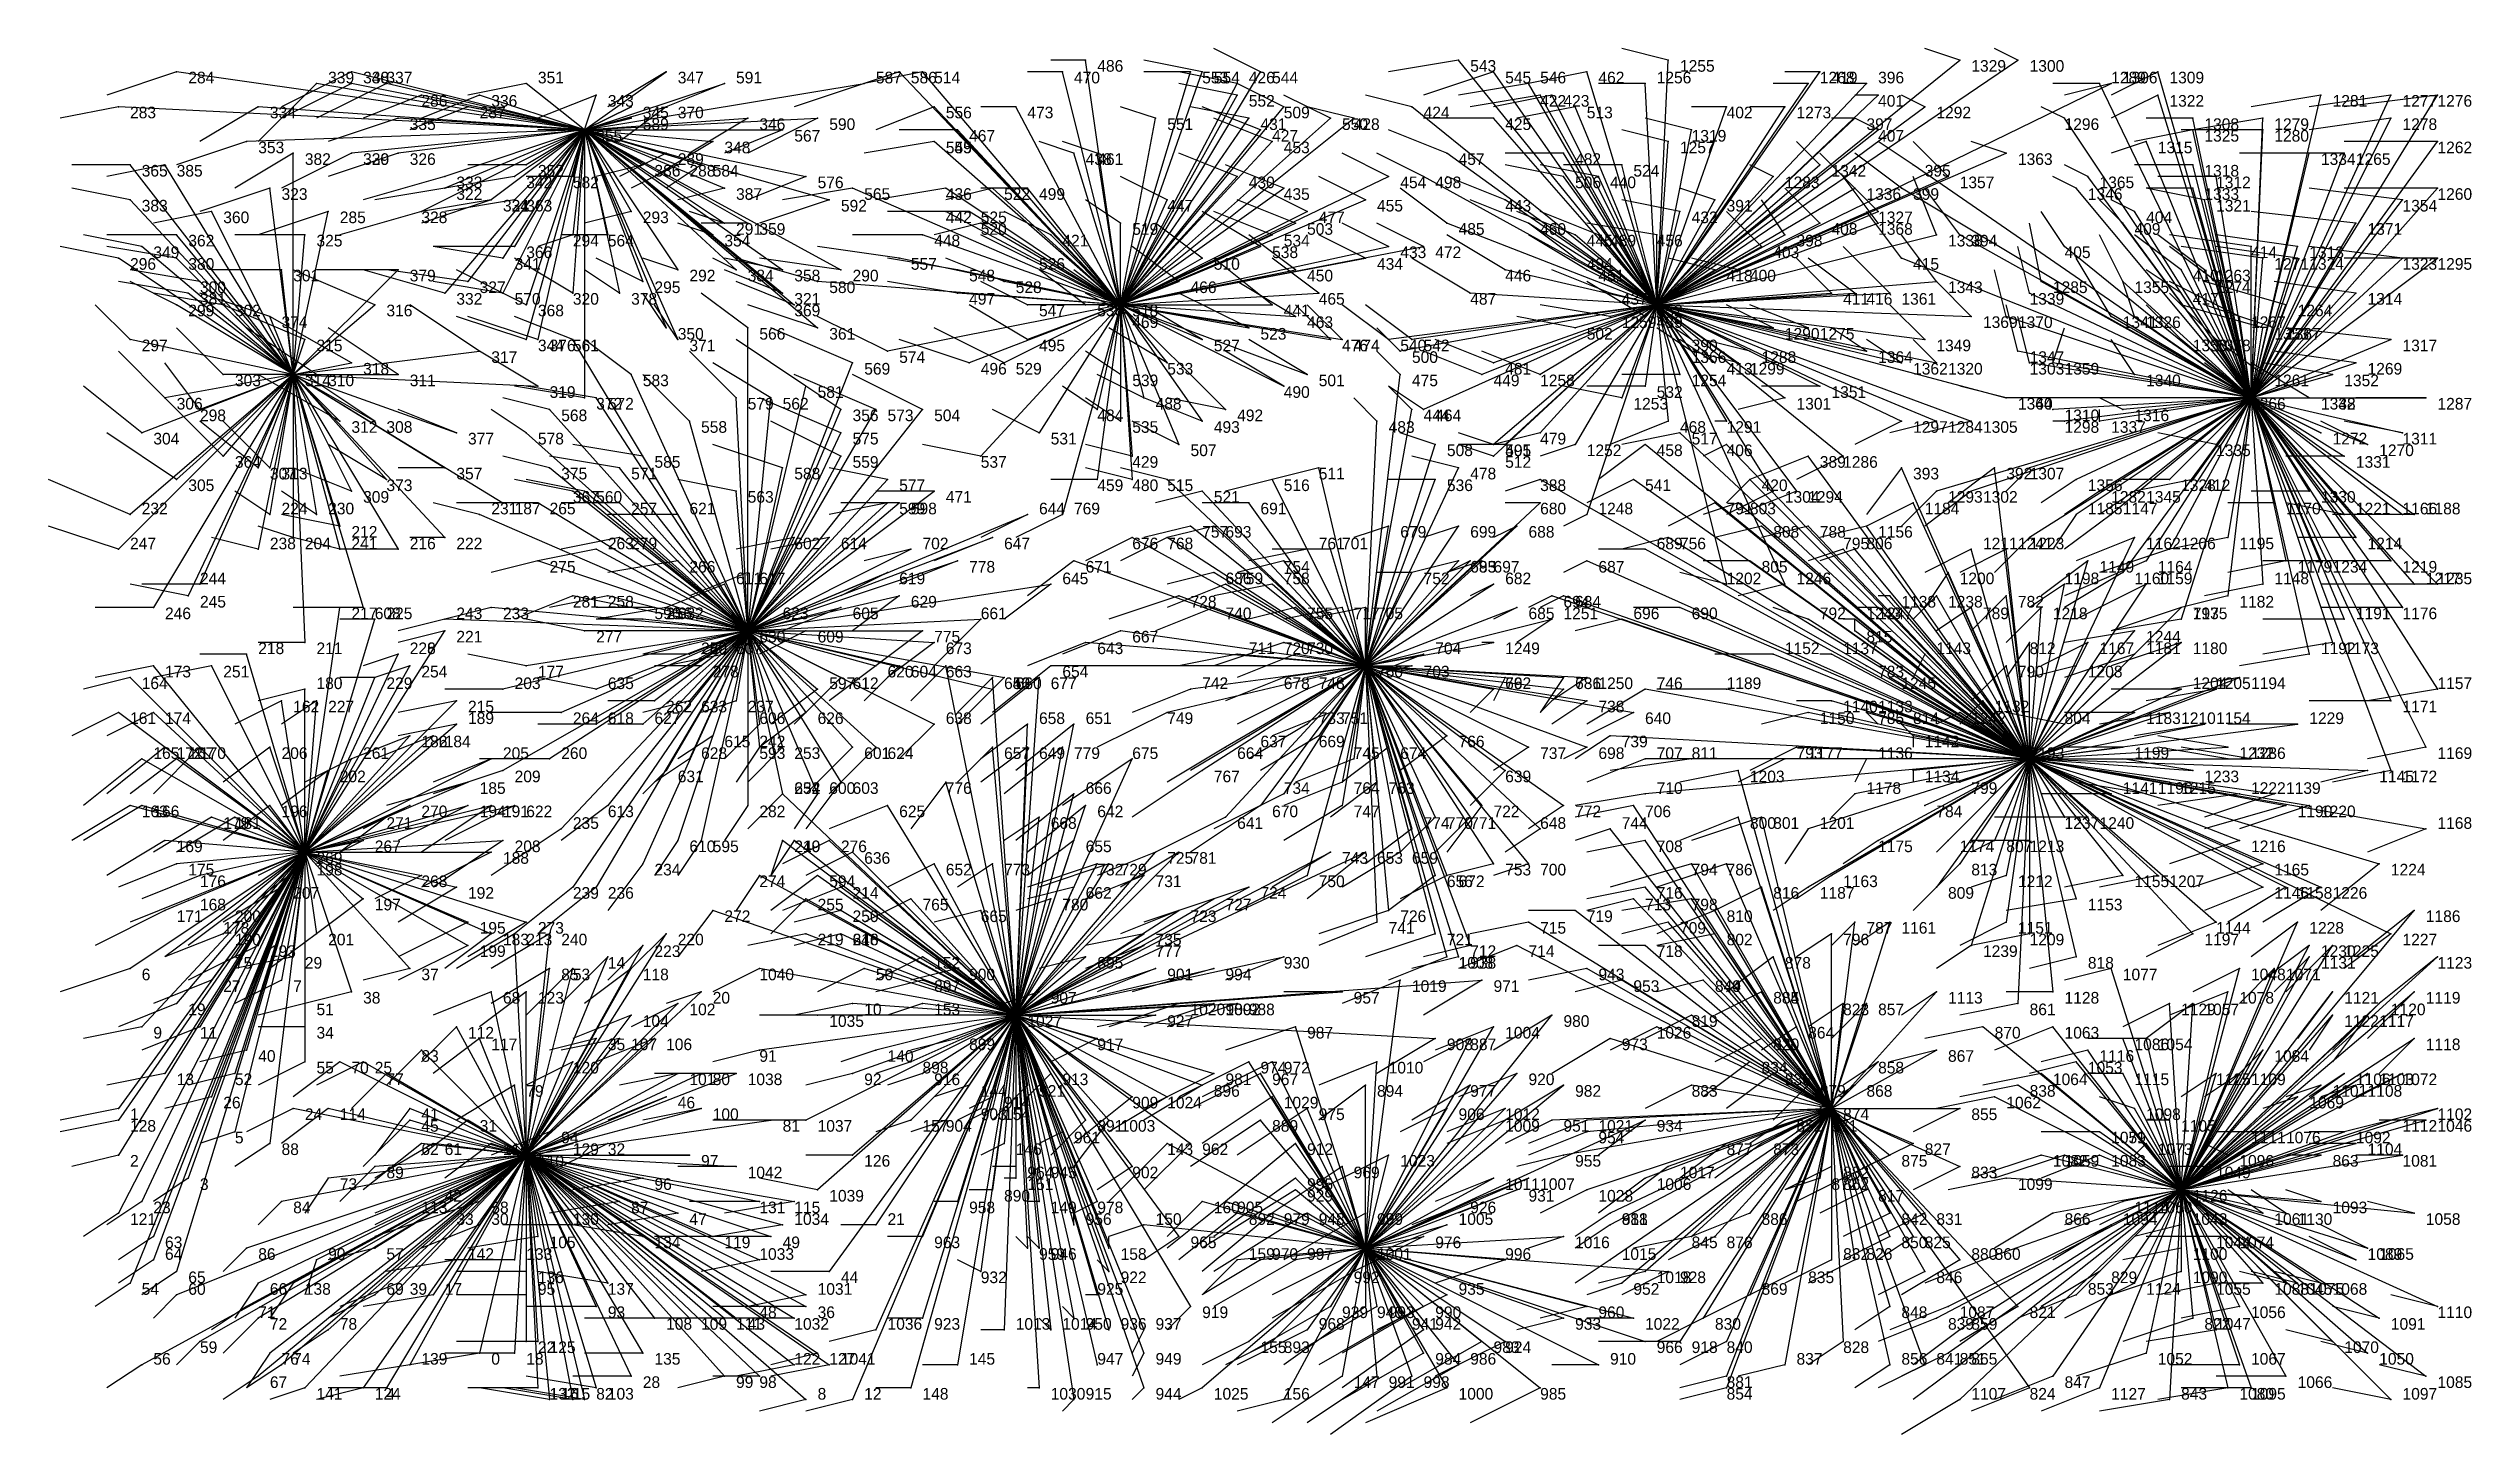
# Model space of a CAD drawing. Extents: x 13.668 to 13.876, y -34.05 to -33.931.
import ezdxf

# ---------------------------------------------------------------- set-up
doc = ezdxf.new("R2010")
doc.units = 0
for name, color, linetype in [('Facilities', 3, 'CONTINUOUS'), ('Facilities_lines', 3, 'CONTINUOUS'), ('Normals', 1, 'CONTINUOUS'), ('Source_points', 5, 'CONTINUOUS'), ('Text', 3, 'CONTINUOUS')]:
    doc.layers.add(name, color=color, linetype=linetype)

msp = doc.modelspace()

# ---------------------------------------------------------------- texts
at = {"layer": 'Text', "color": 3}
for s, p in [('486', (13.758, -33.933, -1.217)), ('543', (13.79, -33.933, -1.215)), ('1255', (13.808, -33.933, -1.213)), ('1329', (13.833, -33.933, -1.213)), ('1300', (13.838, -33.933, -1.212)), ('284', (13.68, -33.934, -1.219)), ('339', (13.692, -33.934, -1.219)), ('338', (13.695, -33.934, -1.219)), ('340', (13.695, -33.934, -1.219)), ('337', (13.697, -33.934, -1.219)), ('286', (13.7, -33.936, -1.22)), ('336', (13.706, -33.936, -1.218)), ('351', (13.71, -33.934, -1.218)), ('343', (13.716, -33.936, -1.219)), ('347', (13.722, -33.934, -1.218)), ('591', (13.727, -33.934, -1.217)), ('587', (13.739, -33.934, -1.217)), ('586', (13.742, -33.934, -1.217)), ('514', (13.744, -33.934, -1.216)), ('470', (13.756, -33.934, -1.216)), ('553', (13.767, -33.934, -1.216)), ('554', (13.768, -33.934, -1.216)), ('426', (13.771, -33.934, -1.216)), ('552', (13.771, -33.936, -1.215)), ('544', (13.773, -33.934, -1.216)), ('545', (13.793, -33.934, -1.215)), ('422', (13.796, -33.936, -1.215)), ('546', (13.796, -33.934, -1.215)), ('423', (13.798, -33.936, -1.215)), ('462', (13.801, -33.934, -1.215)), ('1256', (13.806, -33.934, -1.213)), ('1268', (13.82, -33.934, -1.213)), ('419', (13.821, -33.934, -1.214)), ('401', (13.825, -33.936, -1.214)), ('396', (13.825, -33.934, -1.214)), ('1289', (13.845, -33.934, -1.213)), ('1306', (13.846, -33.934, -1.212)), ('1309', (13.85, -33.934, -1.212)), ('1322', (13.85, -33.936, -1.213)), ('1281', (13.864, -33.936, -1.211)), ('1277', (13.87, -33.936, -1.211)), ('1276', (13.873, -33.936, -1.212)), ('283', (13.675, -33.937, -1.22)), ('334', (13.687, -33.937, -1.219)), ('335', (13.699, -33.938, -1.219)), ('287', (13.705, -33.937, -1.218)), ('345', (13.719, -33.937, -1.218)), ('589', (13.719, -33.938, -1.217)), ('370', (13.722, -33.937, -1.218)), ('346', (13.729, -33.938, -1.218)), ('590', (13.735, -33.938, -1.217)), ('556', (13.745, -33.937, -1.217)), ('473', (13.752, -33.937, -1.216)), ('551', (13.764, -33.938, -1.216)), ('431', (13.772, -33.938, -1.216)), ('509', (13.774, -33.937, -1.216)), ('550', (13.779, -33.938, -1.215)), ('428', (13.78, -33.938, -1.215)), ('424', (13.786, -33.937, -1.214)), ('425', (13.793, -33.938, -1.215)), ('513', (13.8, -33.937, -1.214)), ('402', (13.812, -33.937, -1.214)), ('1273', (13.818, -33.937, -1.213)), ('397', (13.824, -33.938, -1.214)), ('1292', (13.83, -33.937, -1.213)), ('1296', (13.841, -33.938, -1.213)), ('1308', (13.853, -33.938, -1.213)), ('1279', (13.859, -33.938, -1.212)), ('1278', (13.87, -33.938, -1.212)), ('353', (13.686, -33.94, -1.219)), ('355', (13.715, -33.939, -1.218)), ('348', (13.726, -33.94, -1.218)), ('567', (13.732, -33.939, -1.217)), ('549', (13.745, -33.94, -1.216)), ('555', (13.745, -33.94, -1.217)), ('467', (13.747, -33.939, -1.216)), ('427', (13.773, -33.939, -1.216)), ('453', (13.774, -33.94, -1.216)), ('1257', (13.808, -33.94, -1.213)), ('1319', (13.809, -33.939, -1.213)), ('407', (13.825, -33.939, -1.214)), ('1315', (13.849, -33.94, -1.213)), ('1325', (13.853, -33.939, -1.213)), ('1280', (13.859, -33.939, -1.213)), ('1262', (13.873, -33.94, -1.211)), ('365', (13.676, -33.942, -1.221)), ('385', (13.679, -33.942, -1.22)), ('382', (13.69, -33.941, -1.22)), ('329', (13.695, -33.941, -1.219)), ('330', (13.695, -33.941, -1.218)), ('326', (13.699, -33.941, -1.219)), ('352', (13.71, -33.942, -1.218)), ('386', (13.72, -33.942, -1.218)), ('289', (13.722, -33.941, -1.218)), ('288', (13.723, -33.942, -1.218)), ('584', (13.725, -33.942, -1.217)), ('438', (13.757, -33.941, -1.216)), ('461', (13.758, -33.941, -1.216)), ('457', (13.789, -33.941, -1.215)), ('482', (13.799, -33.941, -1.215)), ('524', (13.804, -33.942, -1.214)), ('1342', (13.821, -33.942, -1.213)), ('395', (13.829, -33.942, -1.214)), ('1363', (13.837, -33.941, -1.213)), ('1318', (13.853, -33.942, -1.212)), ('1334', (13.863, -33.941, -1.212)), ('1265', (13.866, -33.941, -1.212)), ('323', (13.688, -33.944, -1.22)), ('333', (13.703, -33.943, -1.219)), ('322', (13.703, -33.944, -1.219)), ('342', (13.709, -33.943, -1.218)), ('582', (13.713, -33.943, -1.217)), ('387', (13.727, -33.944, -1.218)), ('576', (13.734, -33.943, -1.217)), ('565', (13.738, -33.944, -1.217)), ('436', (13.745, -33.944, -1.216)), ('522', (13.75, -33.944, -1.217)), ('499', (13.753, -33.944, -1.216)), ('430', (13.771, -33.943, -1.216)), ('435', (13.774, -33.944, -1.216)), ('454', (13.784, -33.943, -1.215)), ('498', (13.787, -33.943, -1.214)), ('506', (13.799, -33.943, -1.214)), ('440', (13.802, -33.943, -1.214)), ('1283', (13.817, -33.943, -1.213)), ('1336', (13.824, -33.944, -1.213)), ('399', (13.828, -33.944, -1.214)), ('1357', (13.832, -33.943, -1.213)), ('1346', (13.843, -33.944, -1.213)), ('1365', (13.844, -33.943, -1.213)), ('1333', (13.853, -33.944, -1.213)), ('1312', (13.854, -33.943, -1.213)), ('1260', (13.873, -33.944, -1.211)), ('383', (13.676, -33.945, -1.22)), ('360', (13.683, -33.946, -1.22)), ('285', (13.693, -33.946, -1.22)), ('328', (13.7, -33.946, -1.219)), ('324', (13.707, -33.945, -1.219)), ('331', (13.707, -33.945, -1.218)), ('363', (13.709, -33.945, -1.22)), ('293', (13.719, -33.946, -1.218)), ('592', (13.736, -33.945, -1.217)), ('442', (13.745, -33.946, -1.217)), ('525', (13.748, -33.946, -1.216)), ('447', (13.764, -33.945, -1.216)), ('477', (13.777, -33.946, -1.216)), ('455', (13.782, -33.945, -1.215)), ('443', (13.793, -33.945, -1.215)), ('432', (13.809, -33.946, -1.214)), ('391', (13.812, -33.945, -1.214)), ('1327', (13.825, -33.946, -1.213)), ('404', (13.848, -33.946, -1.214)), ('1321', (13.854, -33.945, -1.212)), ('1354', (13.87, -33.945, -1.211)), ('362', (13.68, -33.948, -1.22)), ('325', (13.691, -33.948, -1.22)), ('294', (13.713, -33.948, -1.218)), ('564', (13.716, -33.948, -1.217)), ('354', (13.726, -33.948, -1.218)), ('291', (13.727, -33.947, -1.218)), ('359', (13.729, -33.947, -1.218)), ('448', (13.744, -33.948, -1.217)), ('520', (13.748, -33.947, -1.216)), ('421', (13.755, -33.948, -1.217)), ('519', (13.761, -33.947, -1.216)), ('534', (13.774, -33.948, -1.215)), ('503', (13.776, -33.947, -1.215)), ('485', (13.789, -33.947, -1.215)), ('460', (13.796, -33.947, -1.214)), ('445', (13.8, -33.948, -1.214)), ('489', (13.802, -33.948, -1.215)), ('456', (13.806, -33.948, -1.214)), ('398', (13.818, -33.948, -1.214)), ('408', (13.821, -33.947, -1.214)), ('1368', (13.825, -33.947, -1.213)), ('1338', (13.831, -33.948, -1.213)), ('394', (13.833, -33.948, -1.214)), ('409', (13.847, -33.947, -1.214)), ('1371', (13.867, -33.947, -1.212)), ('296', (13.675, -33.95, -1.221)), ('349', (13.677, -33.949, -1.22)), ('380', (13.68, -33.95, -1.22)), ('341', (13.708, -33.95, -1.219)), ('366', (13.709, -33.949, -1.218)), ('557', (13.742, -33.95, -1.216)), ('526', (13.753, -33.95, -1.216)), ('510', (13.768, -33.95, -1.216)), ('538', (13.773, -33.949, -1.215)), ('434', (13.782, -33.95, -1.216)), ('433', (13.784, -33.949, -1.215)), ('472', (13.787, -33.949, -1.215)), ('494', (13.8, -33.95, -1.215)), ('403', (13.816, -33.949, -1.214)), ('415', (13.828, -33.95, -1.214)), ('405', (13.841, -33.949, -1.214)), ('414', (13.857, -33.949, -1.214)), ('1271', (13.859, -33.95, -1.212)), ('1313', (13.862, -33.949, -1.212)), ('1324', (13.862, -33.95, -1.213)), ('1323', (13.87, -33.95, -1.211)), ('1295', (13.873, -33.95, -1.211)), ('300', (13.681, -33.952, -1.221)), ('301', (13.689, -33.951, -1.22)), ('379', (13.699, -33.951, -1.22)), ('327', (13.705, -33.952, -1.219)), ('295', (13.72, -33.952, -1.218)), ('292', (13.723, -33.951, -1.218)), ('384', (13.728, -33.951, -1.218)), ('358', (13.732, -33.951, -1.218)), ('580', (13.735, -33.952, -1.217)), ('290', (13.737, -33.951, -1.219)), ('548', (13.747, -33.951, -1.216)), ('528', (13.751, -33.952, -1.216)), ('466', (13.766, -33.952, -1.216)), ('450', (13.776, -33.951, -1.215)), ('446', (13.793, -33.951, -1.215)), ('451', (13.801, -33.951, -1.214)), ('418', (13.812, -33.951, -1.214)), ('400', (13.814, -33.951, -1.214)), ('1343', (13.831, -33.952, -1.213)), ('1285', (13.84, -33.952, -1.212)), ('1355', (13.847, -33.952, -1.211)), ('410', (13.852, -33.951, -1.214)), ('1263', (13.854, -33.951, -1.212)), ('1274', (13.854, -33.952, -1.212)), ('299', (13.68, -33.954, -1.221)), ('381', (13.681, -33.953, -1.22)), ('302', (13.684, -33.954, -1.22)), ('316', (13.697, -33.954, -1.22)), ('332', (13.703, -33.953, -1.218)), ('570', (13.708, -33.953, -1.217)), ('368', (13.71, -33.954, -1.219)), ('320', (13.713, -33.953, -1.219)), ('378', (13.718, -33.953, -1.218)), ('321', (13.732, -33.953, -1.218)), ('369', (13.732, -33.954, -1.218)), ('497', (13.747, -33.953, -1.217)), ('547', (13.753, -33.954, -1.216)), ('530', (13.758, -33.954, -1.217)), ('518', (13.761, -33.954, -1.216)), ('441', (13.774, -33.954, -1.216)), ('465', (13.777, -33.953, -1.215)), ('487', (13.79, -33.953, -1.216)), ('437', (13.803, -33.953, -1.214)), ('452', (13.806, -33.954, -1.214)), ('411', (13.822, -33.953, -1.214)), ('416', (13.824, -33.953, -1.214)), ('1361', (13.827, -33.953, -1.212)), ('1339', (13.838, -33.953, -1.212)), ('417', (13.852, -33.953, -1.214)), ('1264', (13.861, -33.954, -1.212)), ('1314', (13.867, -33.953, -1.211)), ('374', (13.688, -33.955, -1.221)), ('350', (13.722, -33.956, -1.219)), ('566', (13.729, -33.956, -1.217)), ('361', (13.735, -33.956, -1.218)), ('469', (13.761, -33.955, -1.217)), ('523', (13.772, -33.956, -1.214)), ('463', (13.776, -33.955, -1.215)), ('502', (13.8, -33.956, -1.214)), ('1259', (13.803, -33.955, -1.213)), ('439', (13.806, -33.955, -1.214)), ('1290', (13.817, -33.956, -1.213)), ('1275', (13.82, -33.956, -1.212)), ('1369', (13.834, -33.955, -1.212)), ('1370', (13.837, -33.955, -1.213)), ('1341', (13.846, -33.955, -1.213)), ('1326', (13.848, -33.955, -1.212)), ('1267', (13.857, -33.955, -1.212)), ('1353', (13.859, -33.956, -1.212)), ('1367', (13.86, -33.956, -1.211)), ('297', (13.676, -33.957, -1.221)), ('315', (13.691, -33.957, -1.22)), ('317', (13.706, -33.958, -1.219)), ('344', (13.71, -33.957, -1.219)), ('376', (13.711, -33.957, -1.218)), ('561', (13.713, -33.957, -1.217)), ('371', (13.723, -33.957, -1.218)), ('574', (13.741, -33.958, -1.217)), ('495', (13.753, -33.957, -1.217)), ('527', (13.768, -33.957, -1.215)), ('476', (13.779, -33.957, -1.215)), ('474', (13.78, -33.957, -1.215)), ('540', (13.784, -33.957, -1.215)), ('500', (13.785, -33.958, -1.214)), ('542', (13.786, -33.957, -1.214)), ('390', (13.809, -33.957, -1.214)), ('1366', (13.809, -33.958, -1.213)), ('1288', (13.815, -33.958, -1.213)), ('1364', (13.825, -33.958, -1.213)), ('1349', (13.83, -33.957, -1.213)), ('1347', (13.838, -33.958, -1.213)), ('1350', (13.852, -33.957, -1.213)), ('1358', (13.854, -33.957, -1.213)), ('1317', (13.87, -33.957, -1.212)), ('303', (13.684, -33.96, -1.22)), ('314', (13.69, -33.96, -1.219)), ('310', (13.692, -33.96, -1.22)), ('318', (13.695, -33.959, -1.218)), ('311', (13.699, -33.96, -1.22)), ('319', (13.711, -33.961, -1.219)), ('583', (13.719, -33.96, -1.217)), ('581', (13.734, -33.961, -1.217)), ('569', (13.738, -33.959, -1.217)), ('496', (13.748, -33.959, -1.216)), ('529', (13.751, -33.959, -1.215)), ('539', (13.761, -33.96, -1.217)), ('533', (13.764, -33.959, -1.215)), ('490', (13.774, -33.961, -1.215)), ('501', (13.777, -33.96, -1.215)), ('475', (13.785, -33.96, -1.215)), ('449', (13.792, -33.96, -1.214)), ('481', (13.793, -33.959, -1.214)), ('1258', (13.796, -33.96, -1.213)), ('532', (13.806, -33.961, -1.214)), ('1254', (13.809, -33.96, -1.213)), ('413', (13.812, -33.959, -1.214)), ('1299', (13.814, -33.959, -1.212)), ('1351', (13.821, -33.961, -1.213)), ('1362', (13.828, -33.959, -1.212)), ('1320', (13.831, -33.959, -1.212)), ('1303', (13.838, -33.959, -1.212)), ('1359', (13.841, -33.959, -1.212)), ('1340', (13.848, -33.96, -1.213)), ('1261', (13.859, -33.96, -1.212)), ('1352', (13.865, -33.96, -1.212)), ('1269', (13.867, -33.959, -1.212)), ('306', (13.679, -33.962, -1.22)), ('298', (13.681, -33.963, -1.219)), ('568', (13.712, -33.963, -1.217)), ('372', (13.715, -33.962, -1.219)), ('572', (13.716, -33.962, -1.217)), ('579', (13.728, -33.962, -1.217)), ('562', (13.731, -33.962, -1.216)), ('356', (13.737, -33.963, -1.218)), ('573', (13.74, -33.963, -1.216)), ('504', (13.744, -33.963, -1.216)), ('484', (13.758, -33.963, -1.215)), ('488', (13.763, -33.962, -1.215)), ('492', (13.77, -33.963, -1.215)), ('444', (13.786, -33.963, -1.215)), ('464', (13.787, -33.963, -1.214)), ('1253', (13.804, -33.962, -1.213)), ('1301', (13.818, -33.962, -1.213)), ('1360', (13.837, -33.962, -1.212)), ('1344', (13.837, -33.962, -1.213)), ('1310', (13.841, -33.963, -1.213)), ('1316', (13.847, -33.963, -1.212)), ('1266', (13.857, -33.962, -1.212)), ('1332', (13.863, -33.962, -1.212)), ('1348', (13.863, -33.962, -1.211)), ('1287', (13.873, -33.962, -1.212)), ('304', (13.677, -33.965, -1.219)), ('312', (13.694, -33.964, -1.218)), ('308', (13.697, -33.964, -1.218)), ('377', (13.704, -33.965, -1.218)), ('578', (13.71, -33.965, -1.217)), ('558', (13.724, -33.964, -1.217)), ('575', (13.737, -33.965, -1.217)), ('531', (13.754, -33.965, -1.215)), ('535', (13.761, -33.964, -1.216)), ('493', (13.768, -33.964, -1.215)), ('483', (13.783, -33.964, -1.215)), ('479', (13.796, -33.965, -1.214)), ('468', (13.808, -33.964, -1.214)), ('517', (13.809, -33.965, -1.214)), ('1291', (13.812, -33.964, -1.213)), ('1297', (13.828, -33.964, -1.213)), ('1284', (13.831, -33.964, -1.212)), ('1305', (13.834, -33.964, -1.212)), ('1298', (13.841, -33.964, -1.212)), ('1337', (13.845, -33.964, -1.213)), ('1272', (13.864, -33.965, -1.212)), ('1311', (13.87, -33.965, -1.211)), ('364', (13.684, -33.967, -1.22)), ('585', (13.72, -33.967, -1.217)), ('559', (13.737, -33.967, -1.217)), ('537', (13.748, -33.967, -1.215)), ('429', (13.761, -33.967, -1.216)), ('507', (13.766, -33.966, -1.215)), ('508', (13.788, -33.966, -1.215)), ('491', (13.793, -33.966, -1.214)), ('505', (13.793, -33.966, -1.215)), ('512', (13.793, -33.967, -1.214)), ('1252', (13.8, -33.966, -1.213)), ('458', (13.806, -33.966, -1.214)), ('406', (13.812, -33.966, -1.214)), ('389', (13.82, -33.967, -1.214)), ('1286', (13.822, -33.967, -1.213)), ('1335', (13.854, -33.966, -1.212)), ('1331', (13.866, -33.967, -1.212)), ('1270', (13.868, -33.966, -1.211)), ('305', (13.68, -33.969, -1.22)), ('307', (13.687, -33.968, -1.22)), ('313', (13.688, -33.968, -1.218)), ('373', (13.697, -33.969, -1.218)), ('357', (13.703, -33.968, -1.218)), ('375', (13.712, -33.968, -1.218)), ('571', (13.718, -33.968, -1.217)), ('588', (13.732, -33.968, -1.216)), ('577', (13.741, -33.969, -1.217)), ('459', (13.758, -33.969, -1.215)), ('480', (13.761, -33.969, -1.215)), ('515', (13.764, -33.969, -1.216)), ('516', (13.774, -33.969, -1.215)), ('511', (13.777, -33.968, -1.214)), ('536', (13.788, -33.969, -1.214)), ('478', (13.79, -33.968, -1.214)), ('388', (13.796, -33.969, -1.218)), ('541', (13.805, -33.969, -1.214)), ('420', (13.815, -33.969, -1.214)), ('393', (13.828, -33.968, -1.214)), ('392', (13.836, -33.968, -1.214)), ('1307', (13.838, -33.968, -1.212)), ('1356', (13.843, -33.969, -1.213)), ('1328', (13.851, -33.969, -1.211)), ('412', (13.853, -33.969, -1.215)), ('232', (13.676, -33.971, -1.219)), ('224', (13.688, -33.971, -1.219)), ('230', (13.692, -33.971, -1.22)), ('309', (13.695, -33.97, -1.218)), ('231', (13.706, -33.971, -1.219)), ('187', (13.708, -33.971, -1.218)), ('265', (13.711, -33.971, -1.218)), ('367', (13.713, -33.97, -1.218)), ('560', (13.715, -33.97, -1.217)), ('257', (13.718, -33.971, -1.219)), ('621', (13.723, -33.971, -1.217)), ('563', (13.728, -33.97, -1.217)), ('599', (13.741, -33.971, -1.216)), ('598', (13.742, -33.971, -1.217)), ('471', (13.745, -33.97, -1.216)), ('644', (13.753, -33.971, -1.216)), ('769', (13.756, -33.971, -1.215)), ('521', (13.768, -33.97, -1.216)), ('691', (13.772, -33.971, -1.215)), ('680', (13.796, -33.971, -1.214)), ('1248', (13.801, -33.971, -1.213)), ('791', (13.812, -33.971, -1.214)), ('803', (13.814, -33.971, -1.214)), ('1304', (13.817, -33.97, -1.213)), ('1294', (13.819, -33.97, -1.212)), ('1184', (13.829, -33.971, -1.213)), ('1293', (13.831, -33.97, -1.213)), ('1302', (13.834, -33.97, -1.212)), ('1185', (13.843, -33.971, -1.212)), ('1282', (13.845, -33.97, -1.212)), ('1147', (13.846, -33.971, -1.213)), ('1345', (13.848, -33.97, -1.211)), ('1170', (13.86, -33.971, -1.211)), ('1330', (13.863, -33.97, -1.211)), ('1221', (13.866, -33.971, -1.212)), ('1166', (13.87, -33.971, -1.212)), ('1188', (13.872, -33.971, -1.211)), ('212', (13.694, -33.973, -1.218)), ('757', (13.767, -33.973, -1.215)), ('693', (13.769, -33.973, -1.216)), ('679', (13.784, -33.973, -1.214)), ('699', (13.79, -33.973, -1.215)), ('688', (13.795, -33.973, -1.214)), ('808', (13.816, -33.973, -1.214)), ('788', (13.82, -33.973, -1.214)), ('1156', (13.825, -33.973, -1.213)), ('247', (13.675, -33.974, -1.218)), ('238', (13.687, -33.974, -1.219)), ('204', (13.69, -33.974, -1.218)), ('241', (13.694, -33.974, -1.22)), ('216', (13.699, -33.974, -1.219)), ('222', (13.703, -33.974, -1.218)), ('263', (13.716, -33.974, -1.218)), ('279', (13.718, -33.974, -1.218)), ('602', (13.732, -33.974, -1.217)), ('614', (13.736, -33.974, -1.216)), ('702', (13.743, -33.974, -1.217)), ('647', (13.75, -33.974, -1.216)), ('676', (13.761, -33.974, -1.216)), ('768', (13.764, -33.974, -1.215)), ('761', (13.777, -33.974, -1.215)), ('701', (13.779, -33.974, -1.214)), ('689', (13.806, -33.974, -1.214)), ('756', (13.808, -33.974, -1.214)), ('795', (13.822, -33.974, -1.214)), ('806', (13.824, -33.974, -1.214)), ('1211', (13.834, -33.974, -1.213)), ('1241', (13.837, -33.974, -1.213)), ('1223', (13.838, -33.974, -1.212)), ('1162', (13.848, -33.974, -1.213)), ('1206', (13.851, -33.974, -1.212)), ('1195', (13.856, -33.974, -1.211)), ('1214', (13.867, -33.974, -1.211)), ('244', (13.681, -33.977, -1.219)), ('275', (13.711, -33.976, -1.218)), ('266', (13.723, -33.976, -1.218)), ('611', (13.727, -33.977, -1.217)), ('617', (13.729, -33.977, -1.217)), ('619', (13.741, -33.977, -1.216)), ('778', (13.747, -33.976, -1.216)), ('645', (13.755, -33.977, -1.216)), ('671', (13.757, -33.976, -1.216)), ('686', (13.769, -33.977, -1.216)), ('759', (13.77, -33.977, -1.215)), ('754', (13.774, -33.976, -1.214)), ('758', (13.774, -33.977, -1.216)), ('752', (13.786, -33.977, -1.214)), ('683', (13.79, -33.976, -1.214)), ('695', (13.79, -33.976, -1.215)), ('697', (13.792, -33.976, -1.214)), ('682', (13.793, -33.977, -1.215)), ('687', (13.801, -33.976, -1.214)), ('1202', (13.812, -33.977, -1.213)), ('805', (13.815, -33.976, -1.214)), ('1246', (13.818, -33.977, -1.212)), ('1200', (13.832, -33.977, -1.213)), ('1198', (13.841, -33.977, -1.213)), ('1149', (13.844, -33.976, -1.213)), ('1160', (13.847, -33.977, -1.212)), ('1164', (13.849, -33.976, -1.212)), ('1159', (13.849, -33.977, -1.213)), ('1148', (13.859, -33.977, -1.212)), ('1179', (13.861, -33.976, -1.212)), ('1234', (13.864, -33.976, -1.211)), ('1219', (13.87, -33.976, -1.212)), ('1217', (13.872, -33.977, -1.212)), ('1235', (13.873, -33.977, -1.212)), ('245', (13.681, -33.979, -1.219)), ('281', (13.713, -33.979, -1.218)), ('258', (13.716, -33.979, -1.218)), ('629', (13.742, -33.979, -1.217)), ('728', (13.766, -33.979, -1.216)), ('694', (13.798, -33.979, -1.215)), ('684', (13.799, -33.979, -1.214)), ('1138', (13.827, -33.979, -1.213)), ('1238', (13.831, -33.979, -1.212)), ('782', (13.837, -33.979, -1.214)), ('1182', (13.856, -33.979, -1.212)), ('246', (13.678, -33.98, -1.219)), ('217', (13.694, -33.98, -1.219)), ('608', (13.696, -33.98, -1.217)), ('225', (13.697, -33.98, -1.219)), ('243', (13.703, -33.98, -1.22)), ('233', (13.707, -33.98, -1.218)), ('596', (13.72, -33.98, -1.217)), ('256', (13.721, -33.98, -1.218)), ('632', (13.722, -33.98, -1.217)), ('623', (13.731, -33.98, -1.217)), ('605', (13.737, -33.98, -1.216)), ('661', (13.748, -33.98, -1.216)), ('740', (13.769, -33.98, -1.215)), ('755', (13.776, -33.98, -1.216)), ('717', (13.78, -33.98, -1.215)), ('705', (13.782, -33.98, -1.215)), ('685', (13.795, -33.98, -1.214)), ('1251', (13.798, -33.98, -1.213)), ('696', (13.804, -33.98, -1.215)), ('690', (13.809, -33.98, -1.214)), ('792', (13.82, -33.98, -1.214)), ('1243', (13.824, -33.98, -1.213)), ('1247', (13.825, -33.98, -1.213)), ('789', (13.834, -33.98, -1.214)), ('1218', (13.84, -33.98, -1.212)), ('797', (13.852, -33.98, -1.215)), ('1135', (13.852, -33.98, -1.212)), ('1191', (13.866, -33.98, -1.212)), ('1176', (13.87, -33.98, -1.211)), ('218', (13.686, -33.983, -1.219)), ('211', (13.691, -33.983, -1.218)), ('226', (13.699, -33.983, -1.218)), ('228', (13.699, -33.983, -1.219)), ('221', (13.703, -33.982, -1.218)), ('277', (13.715, -33.982, -1.218)), ('259', (13.724, -33.983, -1.218)), ('280', (13.724, -33.983, -1.218)), ('607', (13.727, -33.983, -1.217)), ('630', (13.729, -33.982, -1.217)), ('609', (13.734, -33.982, -1.216)), ('775', (13.744, -33.982, -1.217)), ('673', (13.745, -33.983, -1.216)), ('643', (13.758, -33.983, -1.216)), ('667', (13.761, -33.982, -1.215)), ('711', (13.771, -33.983, -1.215)), ('720', (13.774, -33.983, -1.215)), ('730', (13.776, -33.983, -1.216)), ('704', (13.787, -33.983, -1.215)), ('1249', (13.793, -33.983, -1.213)), ('1152', (13.817, -33.983, -1.213)), ('1137', (13.822, -33.983, -1.212)), ('815', (13.824, -33.982, -1.214)), ('1143', (13.83, -33.983, -1.213)), ('812', (13.838, -33.983, -1.214)), ('1167', (13.844, -33.983, -1.213)), ('1244', (13.848, -33.982, -1.213)), ('1181', (13.848, -33.983, -1.212)), ('1180', (13.852, -33.983, -1.213)), ('1192', (13.863, -33.983, -1.211)), ('1173', (13.865, -33.983, -1.211)), ('173', (13.678, -33.985, -1.22)), ('251', (13.683, -33.985, -1.219)), ('254', (13.7, -33.985, -1.219)), ('177', (13.71, -33.985, -1.218)), ('278', (13.725, -33.985, -1.218)), ('620', (13.74, -33.985, -1.217)), ('604', (13.742, -33.985, -1.217)), ('663', (13.745, -33.985, -1.217)), ('654', (13.755, -33.985, -1.216)), ('760', (13.782, -33.985, -1.215)), ('703', (13.786, -33.985, -1.214)), ('783', (13.825, -33.985, -1.214)), ('790', (13.837, -33.985, -1.214)), ('1208', (13.843, -33.985, -1.212)), ('164', (13.676, -33.986, -1.22)), ('162', (13.689, -33.988, -1.219)), ('180', (13.691, -33.986, -1.22)), ('227', (13.692, -33.988, -1.218)), ('229', (13.697, -33.986, -1.218)), ('215', (13.704, -33.988, -1.218)), ('203', (13.708, -33.986, -1.218)), ('635', (13.716, -33.986, -1.217)), ('262', (13.721, -33.988, -1.218)), ('633', (13.724, -33.988, -1.217)), ('237', (13.728, -33.988, -1.218)), ('597', (13.735, -33.986, -1.217)), ('612', (13.737, -33.986, -1.217)), ('646', (13.75, -33.986, -1.216)), ('650', (13.75, -33.986, -1.217)), ('660', (13.751, -33.986, -1.216)), ('677', (13.754, -33.986, -1.217)), ('742', (13.767, -33.986, -1.216)), ('678', (13.774, -33.986, -1.214)), ('748', (13.777, -33.986, -1.216)), ('692', (13.793, -33.986, -1.214)), ('762', (13.793, -33.986, -1.215)), ('681', (13.799, -33.986, -1.214)), ('736', (13.799, -33.986, -1.215)), ('738', (13.801, -33.988, -1.215)), ('1250', (13.801, -33.986, -1.213)), ('746', (13.806, -33.986, -1.215)), ('1189', (13.812, -33.986, -1.213)), ('1140', (13.822, -33.988, -1.213)), ('1133', (13.825, -33.988, -1.212)), ('1245', (13.827, -33.986, -1.213)), ('1132', (13.835, -33.988, -1.213)), ('1204', (13.852, -33.986, -1.213)), ('1205', (13.854, -33.986, -1.212)), ('1194', (13.857, -33.986, -1.212)), ('1171', (13.87, -33.988, -1.211)), ('1157', (13.873, -33.986, -1.21)), ('161', (13.675, -33.989, -1.219)), ('174', (13.678, -33.989, -1.22)), ('189', (13.704, -33.989, -1.219)), ('264', (13.713, -33.989, -1.218)), ('618', (13.716, -33.989, -1.217)), ('627', (13.72, -33.989, -1.217)), ('606', (13.729, -33.989, -1.217)), ('626', (13.734, -33.989, -1.217)), ('638', (13.745, -33.989, -1.216)), ('658', (13.753, -33.989, -1.217)), ('651', (13.757, -33.989, -1.216)), ('749', (13.764, -33.989, -1.215)), ('733', (13.777, -33.989, -1.215)), ('751', (13.779, -33.989, -1.214)), ('640', (13.805, -33.989, -1.214)), ('1150', (13.82, -33.989, -1.213)), ('785', (13.825, -33.989, -1.215)), ('814', (13.828, -33.989, -1.214)), ('1242', (13.833, -33.989, -1.213)), ('804', (13.841, -33.989, -1.214)), ('1183', (13.848, -33.989, -1.213)), ('1210', (13.851, -33.989, -1.212)), ('1154', (13.854, -33.989, -1.213)), ('1229', (13.862, -33.989, -1.212)), ('165', (13.677, -33.992, -1.22)), ('172', (13.679, -33.992, -1.22)), ('167', (13.68, -33.992, -1.219)), ('170', (13.681, -33.992, -1.219)), ('206', (13.688, -33.992, -1.218)), ('261', (13.695, -33.992, -1.218)), ('182', (13.7, -33.991, -1.218)), ('186', (13.7, -33.991, -1.219)), ('184', (13.702, -33.991, -1.218)), ('205', (13.707, -33.992, -1.219)), ('260', (13.712, -33.992, -1.218)), ('628', (13.724, -33.992, -1.217)), ('615', (13.726, -33.991, -1.217)), ('593', (13.729, -33.992, -1.217)), ('242', (13.729, -33.991, -1.218)), ('253', (13.732, -33.992, -1.218)), ('601', (13.738, -33.992, -1.217)), ('624', (13.74, -33.992, -1.217)), ('657', (13.75, -33.992, -1.217)), ('649', (13.753, -33.992, -1.216)), ('779', (13.756, -33.992, -1.217)), ('675', (13.761, -33.992, -1.217)), ('664', (13.77, -33.992, -1.215)), ('637', (13.772, -33.991, -1.215)), ('669', (13.777, -33.991, -1.216)), ('745', (13.78, -33.992, -1.216)), ('674', (13.784, -33.992, -1.215)), ('766', (13.789, -33.991, -1.214)), ('737', (13.796, -33.992, -1.215)), ('698', (13.801, -33.992, -1.214)), ('739', (13.803, -33.991, -1.215)), ('707', (13.806, -33.992, -1.215)), ('811', (13.809, -33.992, -1.214)), ('793', (13.818, -33.992, -1.215)), ('1177', (13.819, -33.992, -1.212)), ('1136', (13.825, -33.992, -1.213)), ('1142', (13.829, -33.991, -1.213)), ('1193', (13.838, -33.992, -1.213)), ('1199', (13.847, -33.992, -1.212)), ('1231', (13.856, -33.992, -1.213)), ('1232', (13.856, -33.992, -1.212)), ('1236', (13.857, -33.992, -1.212)), ('1169', (13.873, -33.992, -1.211)), ('202', (13.693, -33.994, -1.219)), ('209', (13.708, -33.994, -1.218)), ('631', (13.722, -33.994, -1.217)), ('767', (13.768, -33.994, -1.215)), ('639', (13.793, -33.994, -1.215)), ('1203', (13.814, -33.994, -1.213)), ('1134', (13.829, -33.994, -1.213)), ('1233', (13.853, -33.994, -1.212)), ('1145', (13.868, -33.994, -1.212)), ('1172', (13.87, -33.994, -1.211)), ('185', (13.705, -33.995, -1.218)), ('634', (13.732, -33.995, -1.217)), ('252', (13.732, -33.995, -1.218)), ('600', (13.735, -33.995, -1.216)), ('603', (13.737, -33.995, -1.217)), ('776', (13.745, -33.995, -1.217)), ('666', (13.757, -33.995, -1.217)), ('734', (13.774, -33.995, -1.215)), ('764', (13.78, -33.995, -1.215)), ('763', (13.783, -33.995, -1.214)), ('710', (13.806, -33.995, -1.214)), ('1178', (13.824, -33.995, -1.213)), ('799', (13.833, -33.995, -1.214)), ('1141', (13.846, -33.995, -1.213)), ('1196', (13.849, -33.995, -1.212)), ('1215', (13.851, -33.995, -1.212)), ('1222', (13.857, -33.995, -1.212)), ('1139', (13.86, -33.995, -1.213)), ('163', (13.676, -33.997, -1.219)), ('166', (13.677, -33.997, -1.22)), ('179', (13.683, -33.998, -1.219)), ('181', (13.684, -33.998, -1.219)), ('196', (13.688, -33.997, -1.219)), ('271', (13.697, -33.998, -1.219)), ('270', (13.7, -33.997, -1.219)), ('194', (13.705, -33.997, -1.22)), ('191', (13.707, -33.997, -1.219)), ('622', (13.709, -33.997, -1.217)), ('235', (13.713, -33.998, -1.218)), ('613', (13.716, -33.997, -1.217)), ('282', (13.729, -33.997, -1.218)), ('625', (13.741, -33.997, -1.217)), ('668', (13.754, -33.998, -1.217)), ('642', (13.758, -33.997, -1.216)), ('641', (13.77, -33.998, -1.216)), ('670', (13.773, -33.997, -1.215)), ('747', (13.78, -33.997, -1.216)), ('774', (13.786, -33.998, -1.215)), ('770', (13.788, -33.998, -1.214)), ('771', (13.79, -33.998, -1.214)), ('722', (13.792, -33.997, -1.214)), ('648', (13.796, -33.998, -1.214)), ('772', (13.799, -33.997, -1.215)), ('744', (13.803, -33.998, -1.216)), ('706', (13.805, -33.997, -1.214)), ('800', (13.814, -33.998, -1.214)), ('801', (13.816, -33.998, -1.214)), ('1201', (13.82, -33.998, -1.212)), ('784', (13.83, -33.997, -1.214)), ('1237', (13.841, -33.998, -1.213)), ('1240', (13.844, -33.998, -1.213)), ('1190', (13.861, -33.997, -1.212)), ('1220', (13.863, -33.997, -1.212)), ('1168', (13.873, -33.998, -1.211)), ('169', (13.679, -34, -1.22)), ('267', (13.696, -34, -1.219)), ('208', (13.708, -34, -1.218)), ('610', (13.723, -34, -1.217)), ('595', (13.725, -34, -1.217)), ('210', (13.732, -34, -1.218)), ('249', (13.732, -34, -1.218)), ('276', (13.736, -34, -1.218)), ('655', (13.757, -34, -1.217)), ('708', (13.806, -34, -1.214)), ('1175', (13.825, -34, -1.213)), ('1174', (13.832, -34, -1.213)), ('807', (13.836, -34, -1.214)), ('1213', (13.838, -34, -1.213)), ('1216', (13.857, -34, -1.212)), ('175', (13.68, -34.002, -1.219)), ('269', (13.691, -34.001, -1.219)), ('198', (13.691, -34.002, -1.221)), ('188', (13.707, -34.001, -1.219)), ('234', (13.72, -34.002, -1.218)), ('636', (13.738, -34.001, -1.217)), ('652', (13.745, -34.002, -1.217)), ('773', (13.75, -34.002, -1.216)), ('732', (13.758, -34.002, -1.217)), ('729', (13.76, -34.002, -1.217)), ('725', (13.764, -34.001, -1.216)), ('781', (13.766, -34.001, -1.216)), ('743', (13.779, -34.001, -1.216)), ('653', (13.782, -34.001, -1.216)), ('659', (13.785, -34.001, -1.216)), ('753', (13.793, -34.002, -1.214)), ('700', (13.796, -34.002, -1.216)), ('794', (13.809, -34.002, -1.214)), ('786', (13.812, -34.002, -1.215)), ('813', (13.833, -34.002, -1.214)), ('1165', (13.859, -34.002, -1.212)), ('1224', (13.869, -34.002, -1.211)), ('176', (13.681, -34.003, -1.221)), ('207', (13.689, -34.004, -1.219)), ('268', (13.7, -34.003, -1.219)), ('192', (13.704, -34.004, -1.218)), ('239', (13.713, -34.004, -1.218)), ('236', (13.716, -34.004, -1.218)), ('274', (13.729, -34.003, -1.218)), ('594', (13.735, -34.003, -1.217)), ('214', (13.737, -34.004, -1.218)), ('662', (13.757, -34.004, -1.217)), ('731', (13.763, -34.003, -1.217)), ('724', (13.772, -34.004, -1.216)), ('750', (13.777, -34.003, -1.215)), ('656', (13.788, -34.003, -1.216)), ('672', (13.789, -34.003, -1.215)), ('716', (13.806, -34.004, -1.214)), ('816', (13.816, -34.004, -1.214)), ('1187', (13.82, -34.004, -1.213)), ('1163', (13.822, -34.003, -1.213)), ('809', (13.831, -34.004, -1.214)), ('1212', (13.837, -34.003, -1.213)), ('1155', (13.847, -34.003, -1.213)), ('1207', (13.85, -34.003, -1.212)), ('1146', (13.859, -34.004, -1.212)), ('1158', (13.861, -34.004, -1.212)), ('1226', (13.864, -34.004, -1.211)), ('171', (13.679, -34.006, -1.22)), ('168', (13.681, -34.005, -1.22)), ('200', (13.684, -34.006, -1.219)), ('197', (13.696, -34.005, -1.219)), ('272', (13.726, -34.006, -1.218)), ('255', (13.734, -34.005, -1.218)), ('250', (13.737, -34.006, -1.218)), ('765', (13.743, -34.005, -1.217)), ('665', (13.748, -34.006, -1.217)), ('780', (13.755, -34.005, -1.217)), ('723', (13.766, -34.006, -1.216)), ('727', (13.769, -34.005, -1.217)), ('726', (13.784, -34.006, -1.215)), ('719', (13.8, -34.006, -1.214)), ('713', (13.805, -34.005, -1.214)), ('798', (13.809, -34.005, -1.214)), ('810', (13.812, -34.006, -1.214)), ('1153', (13.843, -34.005, -1.213)), ('1186', (13.872, -34.006, -1.212)), ('178', (13.683, -34.007, -1.219)), ('190', (13.684, -34.008, -1.22)), ('201', (13.692, -34.008, -1.219)), ('195', (13.705, -34.007, -1.218)), ('183', (13.707, -34.008, -1.219)), ('213', (13.709, -34.008, -1.219)), ('273', (13.71, -34.007, -1.218)), ('240', (13.712, -34.008, -1.219)), ('220', (13.722, -34.008, -1.218)), ('219', (13.734, -34.008, -1.218)), ('248', (13.737, -34.008, -1.218)), ('616', (13.737, -34.008, -1.217)), ('735', (13.763, -34.008, -1.217)), ('741', (13.783, -34.007, -1.215)), ('721', (13.788, -34.008, -1.215)), ('715', (13.796, -34.007, -1.215)), ('709', (13.808, -34.007, -1.214)), ('802', (13.812, -34.008, -1.214)), ('796', (13.822, -34.008, -1.214)), ('787', (13.824, -34.007, -1.214)), ('1161', (13.827, -34.007, -1.213)), ('1151', (13.837, -34.007, -1.213)), ('1209', (13.838, -34.008, -1.213)), ('1197', (13.853, -34.008, -1.212)), ('1144', (13.854, -34.007, -1.212)), ('1228', (13.862, -34.007, -1.212)), ('1227', (13.87, -34.008, -1.211)), ('75', (13.684, -34.01, -1.22)), ('193', (13.687, -34.009, -1.22)), ('29', (13.69, -34.01, -1.22)), ('199', (13.705, -34.009, -1.219)), ('14', (13.716, -34.01, -1.218)), ('223', (13.72, -34.009, -1.218)), ('152', (13.744, -34.01, -1.218)), ('895', (13.758, -34.01, -1.217)), ('777', (13.763, -34.009, -1.216)), ('930', (13.774, -34.01, -1.216)), ('1008', (13.789, -34.01, -1.215)), ('938', (13.79, -34.01, -1.215)), ('712', (13.79, -34.009, -1.215)), ('714', (13.795, -34.009, -1.215)), ('718', (13.806, -34.009, -1.215)), ('878', (13.817, -34.01, -1.214)), ('1239', (13.834, -34.009, -1.213)), ('818', (13.843, -34.01, -1.214)), ('1230', (13.863, -34.009, -1.212)), ('1131', (13.863, -34.01, -1.212)), ('1225', (13.865, -34.009, -1.212)), ('1123', (13.873, -34.01, -1.213)), ('6', (13.676, -34.011, -1.22)), ('27', (13.683, -34.012, -1.22)), ('7', (13.689, -34.012, -1.218)), ('37', (13.7, -34.011, -1.219)), ('85', (13.712, -34.011, -1.219)), ('53', (13.713, -34.011, -1.219)), ('118', (13.719, -34.011, -1.219)), ('1040', (13.729, -34.011, -1.217)), ('50', (13.739, -34.011, -1.218)), ('897', (13.744, -34.012, -1.216)), ('900', (13.747, -34.011, -1.216)), ('901', (13.764, -34.011, -1.217)), ('994', (13.769, -34.011, -1.217)), ('1019', (13.785, -34.012, -1.215)), ('971', (13.792, -34.012, -1.216)), ('943', (13.801, -34.011, -1.215)), ('953', (13.804, -34.012, -1.214)), ('844', (13.811, -34.012, -1.214)), ('849', (13.811, -34.012, -1.215)), ('1077', (13.846, -34.011, -1.213)), ('1048', (13.857, -34.011, -1.213)), ('1071', (13.86, -34.011, -1.213)), ('19', (13.68, -34.014, -1.221)), ('51', (13.691, -34.014, -1.22)), ('38', (13.695, -34.013, -1.219)), ('68', (13.707, -34.013, -1.219)), ('123', (13.71, -34.013, -1.218)), ('104', (13.719, -34.015, -1.219)), ('102', (13.723, -34.014, -1.218)), ('20', (13.725, -34.013, -1.218)), ('1035', (13.735, -34.015, -1.217)), ('10', (13.738, -34.014, -1.218)), ('153', (13.744, -34.014, -1.218)), ('1027', (13.752, -34.015, -1.217)), ('907', (13.754, -34.013, -1.217)), ('927', (13.764, -34.015, -1.217)), ('1020', (13.766, -34.014, -1.216)), ('989', (13.769, -34.014, -1.215)), ('1002', (13.769, -34.014, -1.217)), ('988', (13.771, -34.014, -1.215)), ('957', (13.78, -34.013, -1.216)), ('980', (13.798, -34.015, -1.214)), ('819', (13.809, -34.015, -1.214)), ('884', (13.816, -34.013, -1.214)), ('885', (13.816, -34.013, -1.214)), ('823', (13.822, -34.014, -1.214)), ('857', (13.825, -34.014, -1.214)), ('1113', (13.831, -34.013, -1.213)), ('861', (13.838, -34.014, -1.214)), ('1128', (13.841, -34.013, -1.213)), ('1129', (13.851, -34.014, -1.213)), ('1057', (13.853, -34.014, -1.213)), ('1078', (13.856, -34.013, -1.213)), ('1121', (13.865, -34.013, -1.212)), ('1122', (13.865, -34.015, -1.212)), ('1117', (13.868, -34.015, -1.212)), ('1120', (13.869, -34.014, -1.212)), ('1119', (13.872, -34.013, -1.212)), ('9', (13.677, -34.016, -1.22)), ('11', (13.681, -34.016, -1.219)), ('34', (13.691, -34.016, -1.219)), ('112', (13.704, -34.016, -1.219)), ('117', (13.706, -34.017, -1.218)), ('35', (13.716, -34.017, -1.219)), ('107', (13.718, -34.017, -1.218)), ('106', (13.721, -34.017, -1.219)), ('899', (13.747, -34.017, -1.216)), ('917', (13.758, -34.017, -1.216)), ('987', (13.776, -34.016, -1.216)), ('908', (13.788, -34.017, -1.216)), ('887', (13.79, -34.017, -1.215)), ('1004', (13.793, -34.016, -1.215)), ('973', (13.803, -34.017, -1.215)), ('1026', (13.806, -34.016, -1.214)), ('820', (13.816, -34.017, -1.214)), ('864', (13.819, -34.016, -1.214)), ('870', (13.835, -34.016, -1.214)), ('1063', (13.841, -34.016, -1.213)), ('1086', (13.847, -34.017, -1.213)), ('1054', (13.849, -34.017, -1.212)), ('1118', (13.872, -34.017, -1.213)), ('40', (13.686, -34.018, -1.22)), ('55', (13.691, -34.019, -1.219)), ('70', (13.694, -34.019, -1.22)), ('25', (13.696, -34.019, -1.22)), ('83', (13.7, -34.018, -1.219)), ('120', (13.713, -34.019, -1.218)), ('91', (13.729, -34.018, -1.218)), ('140', (13.74, -34.018, -1.218)), ('898', (13.743, -34.019, -1.217)), ('974', (13.772, -34.019, -1.216)), ('972', (13.774, -34.019, -1.215)), ('1010', (13.783, -34.019, -1.216)), ('834', (13.815, -34.019, -1.214)), ('858', (13.825, -34.019, -1.214)), ('867', (13.831, -34.018, -1.214)), ('1053', (13.843, -34.019, -1.213)), ('1116', (13.844, -34.018, -1.213)), ('1084', (13.859, -34.018, -1.213)), ('13', (13.679, -34.02, -1.221)), ('52', (13.684, -34.02, -1.219)), ('77', (13.697, -34.02, -1.22)), ('79', (13.709, -34.021, -1.219)), ('101', (13.723, -34.02, -1.219)), ('80', (13.725, -34.02, -1.218)), ('1038', (13.728, -34.02, -1.217)), ('92', (13.738, -34.02, -1.218)), ('916', (13.744, -34.02, -1.217)), ('144', (13.748, -34.021, -1.218)), ('921', (13.753, -34.021, -1.217)), ('913', (13.755, -34.02, -1.217)), ('896', (13.768, -34.021, -1.216)), ('981', (13.769, -34.02, -1.216)), ('967', (13.773, -34.02, -1.217)), ('894', (13.782, -34.021, -1.215)), ('977', (13.79, -34.021, -1.215)), ('920', (13.795, -34.02, -1.215)), ('982', (13.799, -34.021, -1.214)), ('883', (13.809, -34.021, -1.214)), ('836', (13.817, -34.02, -1.214)), ('879', (13.82, -34.021, -1.214)), ('868', (13.824, -34.021, -1.214)), ('838', (13.838, -34.021, -1.214)), ('1064', (13.84, -34.02, -1.213)), ('1115', (13.847, -34.02, -1.213)), ('1125', (13.854, -34.02, -1.213)), ('1109', (13.857, -34.02, -1.213)), ('1101', (13.864, -34.021, -1.213)), ('1106', (13.866, -34.02, -1.213)), ('1108', (13.867, -34.021, -1.212)), ('1103', (13.868, -34.02, -1.212)), ('1072', (13.87, -34.02, -1.212)), ('1', (13.675, -34.023, -1.221)), ('26', (13.683, -34.022, -1.219)), ('24', (13.69, -34.023, -1.22)), ('114', (13.693, -34.023, -1.219)), ('41', (13.7, -34.023, -1.22)), ('46', (13.722, -34.022, -1.218)), ('100', (13.725, -34.023, -1.219)), ('903', (13.748, -34.023, -1.217)), ('914', (13.75, -34.022, -1.217)), ('154', (13.75, -34.023, -1.218)), ('909', (13.761, -34.022, -1.217)), ('1024', (13.764, -34.022, -1.217)), ('1029', (13.774, -34.022, -1.217)), ('975', (13.777, -34.023, -1.216)), ('906', (13.789, -34.023, -1.216)), ('1012', (13.793, -34.023, -1.215)), ('874', (13.822, -34.023, -1.214)), ('855', (13.833, -34.023, -1.214)), ('1062', (13.836, -34.022, -1.213)), ('1098', (13.848, -34.023, -1.213)), ('1069', (13.862, -34.022, -1.213)), ('1102', (13.873, -34.023, -1.212)), ('128', (13.675, -34.024, -1.221)), ('5', (13.684, -34.025, -1.22)), ('45', (13.7, -34.024, -1.22)), ('31', (13.705, -34.024, -1.219)), ('94', (13.712, -34.025, -1.219)), ('81', (13.731, -34.024, -1.218)), ('1037', (13.734, -34.024, -1.217)), ('157', (13.743, -34.024, -1.218)), ('904', (13.745, -34.024, -1.217)), ('961', (13.756, -34.025, -1.217)), ('891', (13.758, -34.024, -1.217)), ('1003', (13.76, -34.024, -1.217)), ('889', (13.773, -34.024, -1.216)), ('1009', (13.793, -34.024, -1.215)), ('951', (13.798, -34.024, -1.215)), ('954', (13.801, -34.025, -1.217)), ('1021', (13.801, -34.024, -1.215)), ('934', (13.806, -34.024, -1.214)), ('852', (13.818, -34.024, -1.214)), ('871', (13.821, -34.024, -1.214)), ('1051', (13.845, -34.025, -1.213)), ('1079', (13.845, -34.025, -1.213)), ('1105', (13.851, -34.024, -1.212)), ('1111', (13.857, -34.025, -1.213)), ('1076', (13.86, -34.025, -1.213)), ('1092', (13.866, -34.025, -1.211)), ('1112', (13.87, -34.024, -1.213)), ('1046', (13.873, -34.024, -1.213)), ('2', (13.675, -34.027, -1.221)), ('88', (13.688, -34.026, -1.219)), ('62', (13.7, -34.026, -1.22)), ('61', (13.702, -34.026, -1.218)), ('116', (13.707, -34.026, -1.219)), ('110', (13.71, -34.027, -1.219)), ('129', (13.713, -34.026, -1.219)), ('32', (13.716, -34.026, -1.218)), ('97', (13.724, -34.027, -1.218)), ('126', (13.738, -34.027, -1.218)), ('146', (13.751, -34.026, -1.218)), ('143', (13.764, -34.026, -1.218)), ('962', (13.767, -34.026, -1.217)), ('912', (13.776, -34.026, -1.216)), ('1023', (13.784, -34.027, -1.215)), ('955', (13.799, -34.027, -1.215)), ('877', (13.812, -34.026, -1.215)), ('873', (13.816, -34.026, -1.214)), ('875', (13.827, -34.027, -1.214)), ('827', (13.829, -34.026, -1.214)), ('1082', (13.84, -34.027, -1.213)), ('1059', (13.841, -34.027, -1.213)), ('1083', (13.845, -34.027, -1.213)), ('1073', (13.849, -34.026, -1.213)), ('1096', (13.856, -34.027, -1.212)), ('863', (13.864, -34.027, -1.214)), ('1104', (13.867, -34.026, -1.213)), ('1081', (13.87, -34.027, -1.212)), ('3', (13.681, -34.029, -1.22)), ('73', (13.693, -34.029, -1.219)), ('89', (13.697, -34.028, -1.219)), ('96', (13.72, -34.029, -1.219)), ('1042', (13.728, -34.028, -1.217)), ('964', (13.752, -34.028, -1.217)), ('151', (13.752, -34.029, -1.218)), ('945', (13.754, -34.028, -1.216)), ('902', (13.761, -34.028, -1.217)), ('995', (13.776, -34.029, -1.216)), ('969', (13.78, -34.028, -1.216)), ('1011', (13.793, -34.029, -1.215)), ('1007', (13.796, -34.029, -1.215)), ('1006', (13.806, -34.029, -1.215)), ('1017', (13.808, -34.028, -1.215)), ('872', (13.821, -34.029, -1.214)), ('882', (13.822, -34.028, -1.214)), ('862', (13.822, -34.029, -1.214)), ('833', (13.833, -34.028, -1.215)), ('1099', (13.837, -34.029, -1.213)), ('1049', (13.854, -34.028, -1.213)), ('23', (13.677, -34.031, -1.22)), ('84', (13.689, -34.031, -1.22)), ('113', (13.7, -34.031, -1.22)), ('42', (13.702, -34.03, -1.22)), ('58', (13.706, -34.031, -1.219)), ('87', (13.718, -34.031, -1.218)), ('131', (13.729, -34.031, -1.219)), ('115', (13.732, -34.031, -1.218)), ('1039', (13.735, -34.03, -1.217)), ('958', (13.747, -34.031, -1.217)), ('890', (13.75, -34.03, -1.217)), ('149', (13.754, -34.031, -1.218)), ('978', (13.758, -34.031, -1.217)), ('160', (13.768, -34.031, -1.218)), ('905', (13.77, -34.031, -1.217)), ('929', (13.776, -34.03, -1.216)), ('926', (13.79, -34.031, -1.215)), ('931', (13.795, -34.03, -1.217)), ('1028', (13.801, -34.03, -1.215)), ('817', (13.825, -34.03, -1.214)), ('1114', (13.847, -34.031, -1.213)), ('1060', (13.849, -34.031, -1.213)), ('1126', (13.852, -34.03, -1.213)), ('1093', (13.864, -34.031, -1.212)), ('121', (13.675, -34.032, -1.22)), ('33', (13.703, -34.032, -1.22)), ('30', (13.706, -34.032, -1.22)), ('130', (13.713, -34.032, -1.219)), ('47', (13.723, -34.032, -1.218)), ('1034', (13.732, -34.032, -1.217)), ('21', (13.74, -34.032, -1.218)), ('956', (13.757, -34.032, -1.217)), ('150', (13.763, -34.032, -1.218)), ('892', (13.771, -34.032, -1.216)), ('979', (13.774, -34.032, -1.216)), ('948', (13.777, -34.032, -1.216)), ('999', (13.782, -34.032, -1.217)), ('1005', (13.789, -34.032, -1.217)), ('888', (13.803, -34.032, -1.215)), ('911', (13.803, -34.032, -1.215)), ('886', (13.815, -34.032, -1.215)), ('842', (13.827, -34.032, -1.214)), ('831', (13.83, -34.032, -1.214)), ('866', (13.841, -34.032, -1.214)), ('1094', (13.846, -34.032, -1.212)), ('1043', (13.852, -34.032, -1.213)), ('1061', (13.859, -34.032, -1.213)), ('1130', (13.861, -34.032, -1.212)), ('1058', (13.872, -34.032, -1.213)), ('63', (13.678, -34.034, -1.221)), ('64', (13.678, -34.035, -1.22)), ('86', (13.686, -34.035, -1.219)), ('90', (13.692, -34.035, -1.22)), ('57', (13.697, -34.035, -1.22)), ('142', (13.704, -34.035, -1.22)), ('133', (13.709, -34.035, -1.22)), ('105', (13.711, -34.034, -1.219)), ('134', (13.72, -34.034, -1.22)), ('119', (13.726, -34.034, -1.218)), ('1033', (13.729, -34.035, -1.217)), ('49', (13.731, -34.034, -1.219)), ('963', (13.744, -34.034, -1.217)), ('959', (13.753, -34.035, -1.217)), ('946', (13.754, -34.035, -1.217)), ('158', (13.76, -34.035, -1.218)), ('965', (13.766, -34.034, -1.217)), ('159', (13.771, -34.035, -1.218)), ('970', (13.773, -34.035, -1.217)), ('997', (13.776, -34.035, -1.217)), ('1001', (13.782, -34.035, -1.216)), ('976', (13.787, -34.034, -1.215)), ('996', (13.793, -34.035, -1.215)), ('1016', (13.799, -34.034, -1.215)), ('1015', (13.803, -34.035, -1.215)), ('845', (13.809, -34.034, -1.215)), ('876', (13.812, -34.034, -1.215)), ('832', (13.822, -34.035, -1.215)), ('826', (13.824, -34.035, -1.214)), ('850', (13.827, -34.034, -1.214)), ('825', (13.829, -34.034, -1.214)), ('880', (13.833, -34.035, -1.214)), ('860', (13.835, -34.035, -1.214)), ('1100', (13.852, -34.035, -1.213)), ('1044', (13.854, -34.034, -1.213)), ('1074', (13.856, -34.034, -1.213)), ('1089', (13.867, -34.035, -1.212)), ('1065', (13.868, -34.035, -1.212)), ('65', (13.68, -34.037, -1.219)), ('136', (13.71, -34.037, -1.218)), ('44', (13.736, -34.037, -1.218)), ('932', (13.748, -34.037, -1.217)), ('922', (13.76, -34.037, -1.217)), ('992', (13.78, -34.037, -1.216)), ('1018', (13.806, -34.037, -1.215)), ('928', (13.808, -34.037, -1.214)), ('835', (13.819, -34.037, -1.215)), ('846', (13.83, -34.037, -1.214)), ('829', (13.845, -34.037, -1.214)), ('1090', (13.852, -34.037, -1.212)), ('54', (13.676, -34.038, -1.22)), ('60', (13.68, -34.038, -1.22)), ('71', (13.686, -34.04, -1.22)), ('66', (13.687, -34.038, -1.221)), ('138', (13.69, -34.038, -1.22)), ('69', (13.697, -34.038, -1.221)), ('39', (13.699, -34.038, -1.22)), ('17', (13.702, -34.038, -1.219)), ('95', (13.71, -34.038, -1.22)), ('93', (13.716, -34.04, -1.218)), ('137', (13.716, -34.038, -1.219)), ('48', (13.729, -34.04, -1.218)), ('36', (13.734, -34.04, -1.218)), ('1031', (13.734, -34.038, -1.217)), ('925', (13.758, -34.038, -1.217)), ('919', (13.767, -34.04, -1.217)), ('939', (13.779, -34.04, -1.217)), ('940', (13.782, -34.04, -1.217)), ('993', (13.783, -34.04, -1.216)), ('990', (13.787, -34.04, -1.215)), ('935', (13.789, -34.038, -1.215)), ('960', (13.801, -34.04, -1.215)), ('952', (13.804, -34.038, -1.215)), ('869', (13.815, -34.038, -1.215)), ('848', (13.827, -34.04, -1.214)), ('1087', (13.832, -34.04, -1.213)), ('821', (13.838, -34.04, -1.215)), ('853', (13.843, -34.038, -1.214)), ('1124', (13.848, -34.038, -1.213)), ('1055', (13.854, -34.038, -1.213)), ('1056', (13.857, -34.04, -1.213)), ('1088', (13.859, -34.038, -1.213)), ('1045', (13.861, -34.038, -1.213)), ('1075', (13.862, -34.038, -1.212)), ('1068', (13.864, -34.038, -1.212)), ('1110', (13.873, -34.04, -1.212)), ('72', (13.687, -34.041, -1.221)), ('78', (13.693, -34.041, -1.22)), ('108', (13.721, -34.041, -1.219)), ('109', (13.724, -34.041, -1.219)), ('111', (13.727, -34.041, -1.218)), ('43', (13.728, -34.041, -1.218)), ('1032', (13.732, -34.041, -1.217)), ('1036', (13.74, -34.041, -1.217)), ('923', (13.744, -34.041, -1.217)), ('1013', (13.751, -34.041, -1.217)), ('1014', (13.755, -34.041, -1.217)), ('950', (13.757, -34.041, -1.216)), ('936', (13.76, -34.041, -1.217)), ('937', (13.763, -34.041, -1.217)), ('968', (13.777, -34.041, -1.217)), ('941', (13.785, -34.041, -1.217)), ('942', (13.787, -34.041, -1.216)), ('933', (13.799, -34.041, -1.215)), ('1022', (13.805, -34.041, -1.215)), ('830', (13.811, -34.041, -1.215)), ('839', (13.831, -34.041, -1.214)), ('859', (13.833, -34.041, -1.214)), ('822', (13.853, -34.041, -1.214)), ('1047', (13.854, -34.041, -1.212)), ('1091', (13.869, -34.041, -1.212)), ('56', (13.677, -34.044, -1.22)), ('59', (13.681, -34.043, -1.22)), ('76', (13.688, -34.044, -1.221)), ('74', (13.689, -34.044, -1.22)), ('139', (13.7, -34.044, -1.22)), ('0', (13.706, -34.044, -1.219)), ('18', (13.709, -34.044, -1.219)), ('22', (13.71, -34.043, -1.219)), ('125', (13.711, -34.043, -1.218)), ('135', (13.72, -34.044, -1.219)), ('122', (13.732, -34.044, -1.218)), ('127', (13.735, -34.044, -1.218)), ('1041', (13.736, -34.044, -1.217)), ('145', (13.747, -34.044, -1.218)), ('947', (13.758, -34.044, -1.217)), ('949', (13.763, -34.044, -1.217)), ('155', (13.772, -34.043, -1.218)), ('893', (13.774, -34.043, -1.217)), ('984', (13.787, -34.044, -1.216)), ('986', (13.79, -34.044, -1.215)), ('983', (13.792, -34.043, -1.216)), ('924', (13.793, -34.043, -1.215)), ('910', (13.802, -34.044, -1.215)), ('966', (13.806, -34.043, -1.215)), ('918', (13.809, -34.043, -1.215)), ('840', (13.812, -34.043, -1.215)), ('837', (13.818, -34.044, -1.214)), ('828', (13.822, -34.043, -1.214)), ('856', (13.827, -34.044, -1.215)), ('841', (13.83, -34.044, -1.215)), ('851', (13.832, -34.044, -1.214)), ('865', (13.833, -34.044, -1.214)), ('1052', (13.849, -34.044, -1.213)), ('1067', (13.857, -34.044, -1.212)), ('1070', (13.865, -34.043, -1.212)), ('1050', (13.868, -34.044, -1.212)), ('67', (13.687, -34.046, -1.22)), ('28', (13.719, -34.046, -1.218)), ('99', (13.727, -34.046, -1.219)), ('98', (13.729, -34.046, -1.218)), ('147', (13.78, -34.046, -1.218)), ('991', (13.783, -34.046, -1.217)), ('998', (13.786, -34.046, -1.216)), ('881', (13.812, -34.046, -1.215)), ('847', (13.841, -34.046, -1.214)), ('1066', (13.861, -34.046, -1.212)), ('1085', (13.873, -34.046, -1.212)), ('141', (13.691, -34.047, -1.221)), ('124', (13.696, -34.047, -1.22)), ('4', (13.697, -34.047, -1.22)), ('132', (13.711, -34.047, -1.219)), ('16', (13.712, -34.047, -1.219)), ('15', (13.713, -34.047, -1.219)), ('82', (13.715, -34.047, -1.218)), ('103', (13.716, -34.047, -1.218)), ('8', (13.734, -34.047, -1.218)), ('12', (13.738, -34.047, -1.218)), ('148', (13.743, -34.047, -1.218)), ('1030', (13.754, -34.047, -1.217)), ('915', (13.757, -34.047, -1.217)), ('944', (13.763, -34.047, -1.217)), ('1025', (13.768, -34.047, -1.217)), ('156', (13.774, -34.047, -1.218)), ('1000', (13.789, -34.047, -1.216)), ('985', (13.796, -34.047, -1.216)), ('854', (13.812, -34.047, -1.215)), ('1107', (13.833, -34.047, -1.213)), ('824', (13.838, -34.047, -1.215)), ('1127', (13.845, -34.047, -1.213)), ('843', (13.851, -34.047, -1.214)), ('1080', (13.856, -34.047, -1.213)), ('1095', (13.857, -34.047, -1.213)), ('1097', (13.87, -34.047, -1.212))]:
    msp.add_text(s, height=0.001, dxfattribs=at).set_placement(p)

# ---------------------------------------------------------------- linework, layer by layer
at = {"layer": 'Facilities', "color": 3}
for p in [(13.714, -33.938, -1.218), (13.76, -33.953, -1.216), (13.806, -33.953, -1.214), (13.689, -33.959, -1.219), (13.857, -33.961, -1.212), (13.728, -33.981, -1.217), (13.781, -33.984, -1.215), (13.838, -33.992, -1.213), (13.69, -34, -1.219), (13.751, -34.014, -1.217), (13.821, -34.022, -1.214), (13.709, -34.026, -1.219), (13.851, -34.029, -1.213), (13.781, -34.034, -1.216)]:
    msp.add_point(p, dxfattribs=at)
at = {"layer": 'Facilities_lines', "color": 3}
for p, q in [((13.76, -33.953, -1.216), (13.757, -33.932, -1.217)), ((13.806, -33.953, -1.214), (13.789, -33.932, -1.215)), ((13.806, -33.953, -1.214), (13.807, -33.932, -1.213)), ((13.806, -33.953, -1.214), (13.837, -33.932, -1.212)), ((13.806, -33.953, -1.214), (13.832, -33.932, -1.213)), ((13.714, -33.938, -1.218), (13.679, -33.933, -1.219)), ((13.714, -33.938, -1.218), (13.691, -33.934, -1.219)), ((13.714, -33.938, -1.218), (13.694, -33.933, -1.219)), ((13.714, -33.938, -1.218), (13.694, -33.934, -1.219)), ((13.714, -33.938, -1.218), (13.697, -33.934, -1.219)), ((13.714, -33.938, -1.218), (13.7, -33.935, -1.22)), ((13.714, -33.938, -1.218), (13.705, -33.935, -1.218)), ((13.714, -33.938, -1.218), (13.709, -33.934, -1.218)), ((13.714, -33.938, -1.218), (13.721, -33.933, -1.218)), ((13.714, -33.938, -1.218), (13.738, -33.934, -1.217)), ((13.714, -33.938, -1.218), (13.726, -33.934, -1.217)), ((13.714, -33.938, -1.218), (13.715, -33.935, -1.219)), ((13.76, -33.953, -1.216), (13.741, -33.933, -1.217)), ((13.76, -33.953, -1.216), (13.743, -33.933, -1.216)), ((13.76, -33.953, -1.216), (13.755, -33.933, -1.216)), ((13.76, -33.953, -1.216), (13.772, -33.933, -1.216)), ((13.76, -33.953, -1.216), (13.766, -33.933, -1.216)), ((13.76, -33.953, -1.216), (13.767, -33.933, -1.216)), ((13.76, -33.953, -1.216), (13.77, -33.934, -1.216)), ((13.76, -33.953, -1.216), (13.77, -33.935, -1.215)), ((13.806, -33.953, -1.214), (13.792, -33.933, -1.215)), ((13.806, -33.953, -1.214), (13.795, -33.934, -1.215)), ((13.806, -33.953, -1.214), (13.796, -33.935, -1.215)), ((13.806, -33.953, -1.214), (13.797, -33.935, -1.215)), ((13.806, -33.953, -1.214), (13.8, -33.933, -1.215)), ((13.806, -33.953, -1.214), (13.805, -33.934, -1.213)), ((13.806, -33.953, -1.214), (13.82, -33.933, -1.214)), ((13.806, -33.953, -1.214), (13.824, -33.934, -1.214)), ((13.806, -33.953, -1.214), (13.819, -33.934, -1.213)), ((13.806, -33.953, -1.214), (13.845, -33.934, -1.212)), ((13.806, -33.953, -1.214), (13.825, -33.935, -1.214)), ((13.857, -33.961, -1.212), (13.844, -33.934, -1.213)), ((13.857, -33.961, -1.212), (13.849, -33.933, -1.212)), ((13.857, -33.961, -1.212), (13.849, -33.935, -1.213)), ((13.857, -33.961, -1.212), (13.873, -33.935, -1.212)), ((13.857, -33.961, -1.212), (13.869, -33.935, -1.211)), ((13.857, -33.961, -1.212), (13.863, -33.935, -1.211)), ((13.714, -33.938, -1.218), (13.674, -33.936, -1.22)), ((13.714, -33.938, -1.218), (13.686, -33.936, -1.219)), ((13.714, -33.938, -1.218), (13.698, -33.937, -1.219)), ((13.714, -33.938, -1.218), (13.704, -33.936, -1.218)), ((13.714, -33.938, -1.218), (13.718, -33.936, -1.218)), ((13.714, -33.938, -1.218), (13.721, -33.936, -1.218)), ((13.714, -33.938, -1.218), (13.728, -33.937, -1.218)), ((13.714, -33.938, -1.218), (13.718, -33.937, -1.217)), ((13.714, -33.938, -1.218), (13.734, -33.937, -1.217)), ((13.76, -33.953, -1.216), (13.744, -33.936, -1.217)), ((13.76, -33.953, -1.216), (13.751, -33.936, -1.216)), ((13.76, -33.953, -1.216), (13.774, -33.936, -1.216)), ((13.76, -33.953, -1.216), (13.78, -33.937, -1.215)), ((13.76, -33.953, -1.216), (13.771, -33.937, -1.216)), ((13.76, -33.953, -1.216), (13.778, -33.937, -1.215)), ((13.76, -33.953, -1.216), (13.763, -33.937, -1.216)), ((13.806, -33.953, -1.214), (13.785, -33.936, -1.214)), ((13.806, -33.953, -1.214), (13.792, -33.937, -1.215)), ((13.806, -33.953, -1.214), (13.799, -33.936, -1.214)), ((13.806, -33.953, -1.214), (13.812, -33.936, -1.214)), ((13.806, -33.953, -1.214), (13.817, -33.936, -1.213)), ((13.806, -33.953, -1.214), (13.829, -33.936, -1.213)), ((13.806, -33.953, -1.214), (13.823, -33.937, -1.214)), ((13.857, -33.961, -1.212), (13.841, -33.937, -1.213)), ((13.857, -33.961, -1.212), (13.852, -33.937, -1.213)), ((13.857, -33.961, -1.212), (13.869, -33.937, -1.212)), ((13.857, -33.961, -1.212), (13.858, -33.937, -1.212)), ((13.714, -33.938, -1.218), (13.685, -33.939, -1.219)), ((13.714, -33.938, -1.218), (13.694, -33.94, -1.219)), ((13.714, -33.938, -1.218), (13.694, -33.94, -1.218)), ((13.714, -33.938, -1.218), (13.698, -33.94, -1.219)), ((13.714, -33.938, -1.218), (13.7, -33.945, -1.219)), ((13.714, -33.938, -1.218), (13.702, -33.952, -1.218)), ((13.714, -33.938, -1.218), (13.702, -33.943, -1.219)), ((13.714, -33.938, -1.218), (13.702, -33.942, -1.219)), ((13.714, -33.938, -1.218), (13.704, -33.951, -1.219)), ((13.714, -33.938, -1.218), (13.706, -33.944, -1.219)), ((13.714, -33.938, -1.218), (13.706, -33.944, -1.218)), ((13.714, -33.938, -1.218), (13.707, -33.949, -1.219)), ((13.714, -33.938, -1.218), (13.707, -33.952, -1.217)), ((13.714, -33.938, -1.218), (13.708, -33.942, -1.218)), ((13.714, -33.938, -1.218), (13.708, -33.944, -1.22)), ((13.714, -33.938, -1.218), (13.708, -33.948, -1.218)), ((13.714, -33.938, -1.218), (13.709, -33.956, -1.219)), ((13.714, -33.938, -1.218), (13.709, -33.941, -1.218)), ((13.714, -33.938, -1.218), (13.709, -33.953, -1.219)), ((13.714, -33.938, -1.218), (13.71, -33.956, -1.218)), ((13.714, -33.938, -1.218), (13.713, -33.952, -1.219)), ((13.714, -33.938, -1.218), (13.713, -33.947, -1.218)), ((13.714, -33.938, -1.218), (13.713, -33.942, -1.217)), ((13.714, -33.938, -1.218), (13.722, -33.941, -1.218)), ((13.714, -33.938, -1.218), (13.721, -33.94, -1.218)), ((13.714, -33.938, -1.218), (13.736, -33.95, -1.219)), ((13.714, -33.938, -1.218), (13.726, -33.946, -1.218)), ((13.714, -33.938, -1.218), (13.722, -33.95, -1.218)), ((13.714, -33.938, -1.218), (13.718, -33.945, -1.218)), ((13.714, -33.938, -1.218), (13.719, -33.951, -1.218)), ((13.714, -33.938, -1.218), (13.731, -33.952, -1.218)), ((13.714, -33.938, -1.218), (13.725, -33.939, -1.218)), ((13.714, -33.938, -1.218), (13.721, -33.955, -1.219)), ((13.714, -33.938, -1.218), (13.725, -33.947, -1.218)), ((13.714, -33.938, -1.218), (13.731, -33.95, -1.218)), ((13.714, -33.938, -1.218), (13.728, -33.946, -1.218)), ((13.714, -33.938, -1.218), (13.734, -33.955, -1.218)), ((13.714, -33.938, -1.218), (13.732, -33.953, -1.218)), ((13.714, -33.938, -1.218), (13.722, -33.956, -1.218)), ((13.714, -33.938, -1.218), (13.714, -33.961, -1.219)), ((13.714, -33.938, -1.218), (13.717, -33.952, -1.218)), ((13.714, -33.938, -1.218), (13.727, -33.95, -1.218)), ((13.714, -33.938, -1.218), (13.719, -33.941, -1.218)), ((13.714, -33.938, -1.218), (13.726, -33.943, -1.218)), ((13.714, -33.938, -1.218), (13.716, -33.947, -1.217)), ((13.714, -33.938, -1.218), (13.731, -33.938, -1.217)), ((13.714, -33.938, -1.218), (13.733, -33.942, -1.217)), ((13.714, -33.938, -1.218), (13.724, -33.941, -1.217)), ((13.714, -33.938, -1.218), (13.735, -33.944, -1.217)), ((13.76, -33.953, -1.216), (13.744, -33.939, -1.216)), ((13.76, -33.953, -1.216), (13.744, -33.939, -1.217)), ((13.76, -33.953, -1.216), (13.746, -33.938, -1.216)), ((13.76, -33.953, -1.216), (13.772, -33.938, -1.216)), ((13.76, -33.953, -1.216), (13.773, -33.939, -1.216)), ((13.806, -33.953, -1.214), (13.825, -33.938, -1.214)), ((13.806, -33.953, -1.214), (13.809, -33.938, -1.213)), ((13.806, -33.953, -1.214), (13.807, -33.939, -1.213)), ((13.857, -33.961, -1.212), (13.848, -33.939, -1.213)), ((13.857, -33.961, -1.212), (13.852, -33.938, -1.213)), ((13.857, -33.961, -1.212), (13.858, -33.938, -1.213)), ((13.857, -33.961, -1.212), (13.873, -33.939, -1.211)), ((13.689, -33.959, -1.219), (13.675, -33.941, -1.221)), ((13.689, -33.959, -1.219), (13.678, -33.941, -1.22)), ((13.689, -33.959, -1.219), (13.689, -33.94, -1.22)), ((13.76, -33.953, -1.216), (13.756, -33.94, -1.216)), ((13.76, -33.953, -1.216), (13.758, -33.94, -1.216)), ((13.806, -33.953, -1.214), (13.788, -33.94, -1.215)), ((13.806, -33.953, -1.214), (13.798, -33.94, -1.215)), ((13.806, -33.953, -1.214), (13.803, -33.941, -1.214)), ((13.806, -33.953, -1.214), (13.836, -33.94, -1.213)), ((13.806, -33.953, -1.214), (13.82, -33.941, -1.213)), ((13.857, -33.961, -1.212), (13.828, -33.941, -1.214)), ((13.857, -33.961, -1.212), (13.852, -33.941, -1.212)), ((13.857, -33.961, -1.212), (13.865, -33.94, -1.212)), ((13.857, -33.961, -1.212), (13.862, -33.94, -1.212)), ((13.689, -33.959, -1.219), (13.687, -33.943, -1.22)), ((13.76, -33.953, -1.216), (13.737, -33.943, -1.217)), ((13.76, -33.953, -1.216), (13.745, -33.943, -1.216)), ((13.76, -33.953, -1.216), (13.749, -33.943, -1.217)), ((13.76, -33.953, -1.216), (13.752, -33.943, -1.216)), ((13.76, -33.953, -1.216), (13.77, -33.942, -1.216)), ((13.76, -33.953, -1.216), (13.783, -33.942, -1.215)), ((13.76, -33.953, -1.216), (13.774, -33.943, -1.216)), ((13.806, -33.953, -1.214), (13.786, -33.942, -1.214)), ((13.806, -33.953, -1.214), (13.798, -33.942, -1.214)), ((13.806, -33.953, -1.214), (13.801, -33.942, -1.214)), ((13.806, -33.953, -1.214), (13.816, -33.942, -1.213)), ((13.806, -33.953, -1.214), (13.831, -33.942, -1.213)), ((13.806, -33.953, -1.214), (13.823, -33.943, -1.213)), ((13.857, -33.961, -1.212), (13.827, -33.943, -1.214)), ((13.857, -33.961, -1.212), (13.842, -33.943, -1.213)), ((13.857, -33.961, -1.212), (13.843, -33.942, -1.213)), ((13.857, -33.961, -1.212), (13.852, -33.943, -1.213)), ((13.857, -33.961, -1.212), (13.854, -33.942, -1.213)), ((13.857, -33.961, -1.212), (13.873, -33.943, -1.211)), ((13.689, -33.959, -1.219), (13.675, -33.944, -1.22)), ((13.689, -33.959, -1.219), (13.682, -33.945, -1.22)), ((13.689, -33.959, -1.219), (13.692, -33.945, -1.22)), ((13.76, -33.953, -1.216), (13.745, -33.945, -1.217)), ((13.76, -33.953, -1.216), (13.747, -33.945, -1.216)), ((13.76, -33.953, -1.216), (13.764, -33.944, -1.216)), ((13.76, -33.953, -1.216), (13.781, -33.944, -1.215)), ((13.76, -33.953, -1.216), (13.776, -33.945, -1.216)), ((13.806, -33.953, -1.214), (13.793, -33.944, -1.215)), ((13.806, -33.953, -1.214), (13.811, -33.944, -1.214)), ((13.806, -33.953, -1.214), (13.808, -33.945, -1.214)), ((13.806, -33.953, -1.214), (13.825, -33.945, -1.213)), ((13.857, -33.961, -1.212), (13.847, -33.945, -1.214)), ((13.857, -33.961, -1.212), (13.853, -33.944, -1.212)), ((13.857, -33.961, -1.212), (13.87, -33.944, -1.211)), ((13.689, -33.959, -1.219), (13.679, -33.947, -1.22)), ((13.689, -33.959, -1.219), (13.69, -33.947, -1.22)), ((13.76, -33.953, -1.216), (13.743, -33.947, -1.217)), ((13.76, -33.953, -1.216), (13.748, -33.946, -1.216)), ((13.76, -33.953, -1.216), (13.754, -33.947, -1.217)), ((13.76, -33.953, -1.216), (13.775, -33.946, -1.215)), ((13.76, -33.953, -1.216), (13.76, -33.946, -1.216)), ((13.76, -33.953, -1.216), (13.773, -33.947, -1.215)), ((13.806, -33.953, -1.214), (13.788, -33.946, -1.215)), ((13.806, -33.953, -1.214), (13.795, -33.946, -1.214)), ((13.806, -33.953, -1.214), (13.799, -33.947, -1.214)), ((13.806, -33.953, -1.214), (13.801, -33.947, -1.215)), ((13.806, -33.953, -1.214), (13.82, -33.946, -1.214)), ((13.806, -33.953, -1.214), (13.825, -33.946, -1.213)), ((13.806, -33.953, -1.214), (13.817, -33.947, -1.214)), ((13.806, -33.953, -1.214), (13.806, -33.947, -1.214)), ((13.806, -33.953, -1.214), (13.83, -33.947, -1.213)), ((13.857, -33.961, -1.212), (13.832, -33.947, -1.214)), ((13.857, -33.961, -1.212), (13.846, -33.946, -1.214)), ((13.857, -33.961, -1.212), (13.866, -33.946, -1.212)), ((13.689, -33.959, -1.219), (13.674, -33.949, -1.221)), ((13.689, -33.959, -1.219), (13.676, -33.948, -1.22)), ((13.689, -33.959, -1.219), (13.679, -33.949, -1.22)), ((13.76, -33.953, -1.216), (13.741, -33.949, -1.216)), ((13.76, -33.953, -1.216), (13.752, -33.949, -1.216)), ((13.76, -33.953, -1.216), (13.783, -33.948, -1.215)), ((13.76, -33.953, -1.216), (13.786, -33.948, -1.215)), ((13.76, -33.953, -1.216), (13.772, -33.948, -1.215)), ((13.76, -33.953, -1.216), (13.781, -33.949, -1.216)), ((13.76, -33.953, -1.216), (13.767, -33.949, -1.216)), ((13.806, -33.953, -1.214), (13.799, -33.949, -1.215)), ((13.806, -33.953, -1.214), (13.815, -33.948, -1.214)), ((13.857, -33.961, -1.212), (13.827, -33.949, -1.214)), ((13.857, -33.961, -1.212), (13.841, -33.948, -1.214)), ((13.857, -33.961, -1.212), (13.857, -33.948, -1.214)), ((13.857, -33.961, -1.212), (13.861, -33.948, -1.212)), ((13.857, -33.961, -1.212), (13.858, -33.949, -1.212)), ((13.857, -33.961, -1.212), (13.873, -33.949, -1.211)), ((13.857, -33.961, -1.212), (13.87, -33.949, -1.211)), ((13.857, -33.961, -1.212), (13.861, -33.949, -1.213)), ((13.689, -33.959, -1.219), (13.681, -33.951, -1.221)), ((13.689, -33.959, -1.219), (13.688, -33.95, -1.22)), ((13.689, -33.959, -1.219), (13.698, -33.95, -1.22)), ((13.76, -33.953, -1.216), (13.734, -33.951, -1.217)), ((13.76, -33.953, -1.216), (13.746, -33.95, -1.216)), ((13.76, -33.953, -1.216), (13.75, -33.951, -1.216)), ((13.76, -33.953, -1.216), (13.775, -33.95, -1.215)), ((13.76, -33.953, -1.216), (13.765, -33.951, -1.216)), ((13.806, -33.953, -1.214), (13.793, -33.95, -1.215)), ((13.806, -33.953, -1.214), (13.8, -33.95, -1.214)), ((13.806, -33.953, -1.214), (13.813, -33.95, -1.214)), ((13.806, -33.953, -1.214), (13.811, -33.95, -1.214)), ((13.806, -33.953, -1.214), (13.83, -33.951, -1.213)), ((13.857, -33.961, -1.212), (13.839, -33.951, -1.212)), ((13.857, -33.961, -1.212), (13.846, -33.951, -1.211)), ((13.857, -33.961, -1.212), (13.851, -33.95, -1.214)), ((13.857, -33.961, -1.212), (13.853, -33.95, -1.212)), ((13.857, -33.961, -1.212), (13.854, -33.951, -1.212)), ((13.689, -33.959, -1.219), (13.679, -33.953, -1.221)), ((13.689, -33.959, -1.219), (13.68, -33.952, -1.22)), ((13.689, -33.959, -1.219), (13.683, -33.953, -1.22)), ((13.689, -33.959, -1.219), (13.696, -33.953, -1.22)), ((13.76, -33.953, -1.216), (13.74, -33.957, -1.217)), ((13.76, -33.953, -1.216), (13.746, -33.952, -1.217)), ((13.76, -33.953, -1.216), (13.747, -33.958, -1.216)), ((13.76, -33.953, -1.216), (13.748, -33.966, -1.215)), ((13.76, -33.953, -1.216), (13.75, -33.958, -1.215)), ((13.76, -33.953, -1.216), (13.752, -33.956, -1.217)), ((13.76, -33.953, -1.216), (13.752, -33.953, -1.216)), ((13.76, -33.953, -1.216), (13.753, -33.964, -1.215)), ((13.76, -33.953, -1.216), (13.755, -33.971, -1.215)), ((13.76, -33.953, -1.216), (13.757, -33.953, -1.217)), ((13.76, -33.953, -1.216), (13.758, -33.968, -1.215)), ((13.76, -33.953, -1.216), (13.758, -33.962, -1.215)), ((13.76, -33.953, -1.216), (13.777, -33.952, -1.215)), ((13.76, -33.953, -1.216), (13.761, -33.954, -1.217)), ((13.76, -33.953, -1.216), (13.761, -33.966, -1.216)), ((13.76, -33.953, -1.216), (13.773, -33.953, -1.216)), ((13.76, -33.953, -1.216), (13.775, -33.954, -1.215)), ((13.76, -33.953, -1.216), (13.779, -33.956, -1.215)), ((13.76, -33.953, -1.216), (13.778, -33.956, -1.215)), ((13.76, -33.953, -1.216), (13.761, -33.968, -1.215)), ((13.76, -33.953, -1.216), (13.762, -33.961, -1.215)), ((13.76, -33.953, -1.216), (13.774, -33.96, -1.215)), ((13.76, -33.953, -1.216), (13.769, -33.962, -1.215)), ((13.76, -33.953, -1.216), (13.767, -33.963, -1.215)), ((13.76, -33.953, -1.216), (13.776, -33.959, -1.215)), ((13.76, -33.953, -1.216), (13.765, -33.965, -1.215)), ((13.76, -33.953, -1.216), (13.771, -33.955, -1.214)), ((13.76, -33.953, -1.216), (13.767, -33.956, -1.215)), ((13.76, -33.953, -1.216), (13.764, -33.958, -1.215)), ((13.76, -33.953, -1.216), (13.76, -33.963, -1.216)), ((13.76, -33.953, -1.216), (13.76, -33.959, -1.217)), ((13.806, -33.953, -1.214), (13.783, -33.956, -1.215)), ((13.806, -33.953, -1.214), (13.784, -33.957, -1.214)), ((13.806, -33.953, -1.214), (13.785, -33.956, -1.214)), ((13.806, -33.953, -1.214), (13.786, -33.962, -1.214)), ((13.806, -33.953, -1.214), (13.79, -33.952, -1.216)), ((13.806, -33.953, -1.214), (13.791, -33.959, -1.214)), ((13.806, -33.953, -1.214), (13.792, -33.958, -1.214)), ((13.806, -33.953, -1.214), (13.792, -33.965, -1.215)), ((13.806, -33.953, -1.214), (13.792, -33.966, -1.214)), ((13.806, -33.953, -1.214), (13.793, -33.965, -1.214)), ((13.806, -33.953, -1.214), (13.796, -33.964, -1.214)), ((13.806, -33.953, -1.214), (13.796, -33.959, -1.213)), ((13.806, -33.953, -1.214), (13.799, -33.955, -1.214)), ((13.806, -33.953, -1.214), (13.799, -33.965, -1.213)), ((13.806, -33.953, -1.214), (13.8, -33.971, -1.213)), ((13.806, -33.953, -1.214), (13.802, -33.952, -1.214)), ((13.806, -33.953, -1.214), (13.802, -33.954, -1.213)), ((13.806, -33.953, -1.214), (13.803, -33.961, -1.213)), ((13.806, -33.953, -1.214), (13.805, -33.954, -1.214)), ((13.806, -33.953, -1.214), (13.805, -33.96, -1.214)), ((13.806, -33.953, -1.214), (13.821, -33.952, -1.214)), ((13.806, -33.953, -1.214), (13.823, -33.952, -1.214)), ((13.806, -33.953, -1.214), (13.826, -33.952, -1.212)), ((13.806, -33.953, -1.214), (13.809, -33.956, -1.214)), ((13.806, -33.953, -1.214), (13.811, -33.958, -1.214)), ((13.806, -33.953, -1.214), (13.807, -33.963, -1.214)), ((13.806, -33.953, -1.214), (13.812, -33.977, -1.213)), ((13.806, -33.953, -1.214), (13.817, -33.977, -1.212)), ((13.806, -33.953, -1.214), (13.808, -33.959, -1.213)), ((13.806, -33.953, -1.214), (13.819, -33.955, -1.212)), ((13.806, -33.953, -1.214), (13.83, -33.963, -1.212)), ((13.806, -33.953, -1.214), (13.822, -33.966, -1.213)), ((13.806, -33.953, -1.214), (13.814, -33.957, -1.213)), ((13.806, -33.953, -1.214), (13.816, -33.955, -1.213)), ((13.806, -33.953, -1.214), (13.812, -33.963, -1.213)), ((13.806, -33.953, -1.214), (13.818, -33.969, -1.212)), ((13.806, -33.953, -1.214), (13.827, -33.963, -1.213)), ((13.806, -33.953, -1.214), (13.813, -33.958, -1.212)), ((13.806, -33.953, -1.214), (13.817, -33.961, -1.213)), ((13.806, -33.953, -1.214), (13.816, -33.969, -1.213)), ((13.806, -33.953, -1.214), (13.833, -33.963, -1.212)), ((13.806, -33.953, -1.214), (13.83, -33.958, -1.212)), ((13.806, -33.953, -1.214), (13.829, -33.956, -1.213)), ((13.806, -33.953, -1.214), (13.82, -33.96, -1.213)), ((13.806, -33.953, -1.214), (13.836, -33.961, -1.212)), ((13.806, -33.953, -1.214), (13.827, -33.958, -1.212)), ((13.806, -33.953, -1.214), (13.824, -33.957, -1.213)), ((13.806, -33.953, -1.214), (13.809, -33.957, -1.213)), ((13.806, -33.953, -1.214), (13.833, -33.954, -1.212)), ((13.857, -33.961, -1.212), (13.838, -33.952, -1.212)), ((13.857, -33.961, -1.212), (13.851, -33.952, -1.214)), ((13.857, -33.961, -1.212), (13.866, -33.952, -1.211)), ((13.857, -33.961, -1.212), (13.86, -33.953, -1.212)), ((13.689, -33.959, -1.219), (13.687, -33.954, -1.221)), ((13.728, -33.981, -1.217), (13.728, -33.955, -1.217)), ((13.857, -33.961, -1.212), (13.836, -33.954, -1.213)), ((13.857, -33.961, -1.212), (13.845, -33.954, -1.213)), ((13.857, -33.961, -1.212), (13.847, -33.954, -1.212)), ((13.857, -33.961, -1.212), (13.856, -33.954, -1.212)), ((13.857, -33.961, -1.212), (13.858, -33.955, -1.212)), ((13.857, -33.961, -1.212), (13.859, -33.955, -1.211)), ((13.689, -33.959, -1.219), (13.675, -33.956, -1.221)), ((13.689, -33.959, -1.219), (13.69, -33.956, -1.22)), ((13.689, -33.959, -1.219), (13.705, -33.957, -1.219)), ((13.728, -33.981, -1.217), (13.713, -33.956, -1.217)), ((13.857, -33.961, -1.212), (13.837, -33.957, -1.213)), ((13.857, -33.961, -1.212), (13.851, -33.956, -1.213)), ((13.857, -33.961, -1.212), (13.854, -33.956, -1.213)), ((13.857, -33.961, -1.212), (13.869, -33.956, -1.212)), ((13.689, -33.959, -1.219), (13.674, -33.974, -1.218)), ((13.689, -33.959, -1.219), (13.675, -33.971, -1.219)), ((13.689, -33.959, -1.219), (13.676, -33.964, -1.219)), ((13.689, -33.959, -1.219), (13.677, -33.979, -1.219)), ((13.689, -33.959, -1.219), (13.678, -33.961, -1.22)), ((13.689, -33.959, -1.219), (13.679, -33.968, -1.22)), ((13.689, -33.959, -1.219), (13.68, -33.978, -1.219)), ((13.689, -33.959, -1.219), (13.681, -33.977, -1.219)), ((13.689, -33.959, -1.219), (13.681, -33.962, -1.219)), ((13.689, -33.959, -1.219), (13.683, -33.959, -1.22)), ((13.689, -33.959, -1.219), (13.683, -33.966, -1.22)), ((13.689, -33.959, -1.219), (13.686, -33.974, -1.219)), ((13.689, -33.959, -1.219), (13.686, -33.967, -1.22)), ((13.689, -33.959, -1.219), (13.687, -33.971, -1.219)), ((13.689, -33.959, -1.219), (13.687, -33.967, -1.218)), ((13.689, -33.959, -1.219), (13.694, -33.958, -1.218)), ((13.689, -33.959, -1.219), (13.689, -33.973, -1.218)), ((13.689, -33.959, -1.219), (13.69, -33.982, -1.218)), ((13.689, -33.959, -1.219), (13.693, -33.972, -1.218)), ((13.689, -33.959, -1.219), (13.694, -33.969, -1.218)), ((13.689, -33.959, -1.219), (13.698, -33.974, -1.219)), ((13.689, -33.959, -1.219), (13.707, -33.97, -1.218)), ((13.689, -33.959, -1.219), (13.702, -33.973, -1.218)), ((13.689, -33.959, -1.219), (13.691, -33.971, -1.22)), ((13.689, -33.959, -1.219), (13.693, -33.974, -1.22)), ((13.689, -33.959, -1.219), (13.696, -33.963, -1.218)), ((13.689, -33.959, -1.219), (13.691, -33.959, -1.22)), ((13.689, -33.959, -1.219), (13.698, -33.959, -1.22)), ((13.689, -33.959, -1.219), (13.693, -33.963, -1.218)), ((13.689, -33.959, -1.219), (13.71, -33.96, -1.219)), ((13.689, -33.959, -1.219), (13.702, -33.967, -1.218)), ((13.689, -33.959, -1.219), (13.697, -33.968, -1.218)), ((13.689, -33.959, -1.219), (13.703, -33.964, -1.218)), ((13.689, -33.959, -1.219), (13.695, -33.979, -1.217)), ((13.728, -33.981, -1.217), (13.718, -33.959, -1.217)), ((13.728, -33.981, -1.217), (13.737, -33.958, -1.217)), ((13.781, -33.984, -1.215), (13.784, -33.959, -1.215)), ((13.857, -33.961, -1.212), (13.838, -33.958, -1.212)), ((13.857, -33.961, -1.212), (13.84, -33.958, -1.212)), ((13.857, -33.961, -1.212), (13.847, -33.959, -1.213)), ((13.857, -33.961, -1.212), (13.866, -33.958, -1.212)), ((13.857, -33.961, -1.212), (13.858, -33.959, -1.212)), ((13.857, -33.961, -1.212), (13.864, -33.959, -1.212)), ((13.728, -33.981, -1.217), (13.711, -33.962, -1.217)), ((13.728, -33.981, -1.217), (13.715, -33.961, -1.217)), ((13.728, -33.981, -1.217), (13.727, -33.961, -1.217)), ((13.728, -33.981, -1.217), (13.733, -33.96, -1.217)), ((13.728, -33.981, -1.217), (13.73, -33.961, -1.216)), ((13.728, -33.981, -1.217), (13.743, -33.962, -1.216)), ((13.728, -33.981, -1.217), (13.736, -33.962, -1.218)), ((13.728, -33.981, -1.217), (13.739, -33.962, -1.216)), ((13.781, -33.984, -1.215), (13.785, -33.962, -1.215)), ((13.857, -33.961, -1.212), (13.83, -33.969, -1.213)), ((13.857, -33.961, -1.212), (13.833, -33.969, -1.212)), ((13.857, -33.961, -1.212), (13.836, -33.961, -1.213)), ((13.857, -33.961, -1.212), (13.838, -33.973, -1.212)), ((13.857, -33.961, -1.212), (13.838, -33.967, -1.212)), ((13.857, -33.961, -1.212), (13.84, -33.962, -1.213)), ((13.857, -33.961, -1.212), (13.841, -33.963, -1.212)), ((13.857, -33.961, -1.212), (13.842, -33.971, -1.212)), ((13.857, -33.961, -1.212), (13.842, -33.968, -1.213)), ((13.857, -33.961, -1.212), (13.844, -33.969, -1.212)), ((13.857, -33.961, -1.212), (13.844, -33.963, -1.213)), ((13.857, -33.961, -1.212), (13.845, -33.971, -1.213)), ((13.857, -33.961, -1.212), (13.846, -33.976, -1.212)), ((13.857, -33.961, -1.212), (13.846, -33.962, -1.212)), ((13.857, -33.961, -1.212), (13.847, -33.969, -1.211)), ((13.857, -33.961, -1.212), (13.848, -33.975, -1.212)), ((13.857, -33.961, -1.212), (13.85, -33.974, -1.212)), ((13.857, -33.961, -1.212), (13.85, -33.968, -1.211)), ((13.857, -33.961, -1.212), (13.851, -33.98, -1.212)), ((13.857, -33.961, -1.212), (13.852, -33.968, -1.215)), ((13.857, -33.961, -1.212), (13.854, -33.965, -1.212)), ((13.857, -33.961, -1.212), (13.855, -33.978, -1.212)), ((13.857, -33.961, -1.212), (13.855, -33.973, -1.211)), ((13.857, -33.961, -1.212), (13.872, -33.991, -1.211)), ((13.857, -33.961, -1.212), (13.869, -33.993, -1.211)), ((13.857, -33.961, -1.212), (13.858, -33.977, -1.212)), ((13.857, -33.961, -1.212), (13.86, -33.975, -1.212)), ((13.857, -33.961, -1.212), (13.865, -33.98, -1.212)), ((13.857, -33.961, -1.212), (13.869, -33.975, -1.212)), ((13.857, -33.961, -1.212), (13.869, -33.987, -1.211)), ((13.857, -33.961, -1.212), (13.871, -33.977, -1.212)), ((13.857, -33.961, -1.212), (13.865, -33.971, -1.212)), ((13.857, -33.961, -1.212), (13.873, -33.977, -1.212)), ((13.857, -33.961, -1.212), (13.873, -33.986, -1.21)), ((13.857, -33.961, -1.212), (13.864, -33.982, -1.211)), ((13.857, -33.961, -1.212), (13.862, -33.983, -1.211)), ((13.857, -33.961, -1.212), (13.87, -33.971, -1.212)), ((13.857, -33.961, -1.212), (13.859, -33.97, -1.211)), ((13.857, -33.961, -1.212), (13.87, -33.979, -1.211)), ((13.857, -33.961, -1.212), (13.871, -33.971, -1.211)), ((13.857, -33.961, -1.212), (13.866, -33.973, -1.211)), ((13.857, -33.961, -1.212), (13.863, -33.975, -1.211)), ((13.857, -33.961, -1.212), (13.867, -33.965, -1.211)), ((13.857, -33.961, -1.212), (13.863, -33.964, -1.212)), ((13.857, -33.961, -1.212), (13.872, -33.961, -1.212)), ((13.857, -33.961, -1.212), (13.87, -33.964, -1.211)), ((13.857, -33.961, -1.212), (13.862, -33.969, -1.211)), ((13.857, -33.961, -1.212), (13.865, -33.966, -1.212)), ((13.857, -33.961, -1.212), (13.862, -33.961, -1.212)), ((13.857, -33.961, -1.212), (13.862, -33.961, -1.211)), ((13.728, -33.981, -1.217), (13.709, -33.964, -1.217)), ((13.728, -33.981, -1.217), (13.723, -33.963, -1.217)), ((13.728, -33.981, -1.217), (13.736, -33.964, -1.217)), ((13.781, -33.984, -1.215), (13.782, -33.963, -1.215)), ((13.838, -33.992, -1.213), (13.808, -33.964, -1.214)), ((13.728, -33.981, -1.217), (13.719, -33.966, -1.217)), ((13.728, -33.981, -1.217), (13.736, -33.966, -1.217)), ((13.781, -33.984, -1.215), (13.787, -33.965, -1.215)), ((13.838, -33.992, -1.213), (13.805, -33.965, -1.214)), ((13.838, -33.992, -1.213), (13.812, -33.965, -1.214)), ((13.838, -33.992, -1.213), (13.819, -33.966, -1.214)), ((13.728, -33.981, -1.217), (13.711, -33.967, -1.218)), ((13.728, -33.981, -1.217), (13.717, -33.967, -1.217)), ((13.728, -33.981, -1.217), (13.731, -33.967, -1.216)), ((13.728, -33.981, -1.217), (13.74, -33.968, -1.217)), ((13.781, -33.984, -1.215), (13.764, -33.968, -1.216)), ((13.781, -33.984, -1.215), (13.773, -33.968, -1.215)), ((13.781, -33.984, -1.215), (13.777, -33.967, -1.214)), ((13.781, -33.984, -1.215), (13.789, -33.967, -1.214)), ((13.781, -33.984, -1.215), (13.787, -33.968, -1.214)), ((13.838, -33.992, -1.213), (13.796, -33.968, -1.218)), ((13.838, -33.992, -1.213), (13.804, -33.968, -1.214)), ((13.838, -33.992, -1.213), (13.814, -33.968, -1.214)), ((13.838, -33.992, -1.213), (13.827, -33.967, -1.214)), ((13.838, -33.992, -1.213), (13.835, -33.967, -1.214)), ((13.728, -33.981, -1.217), (13.71, -33.97, -1.218)), ((13.728, -33.981, -1.217), (13.713, -33.969, -1.218)), ((13.728, -33.981, -1.217), (13.714, -33.969, -1.217)), ((13.728, -33.981, -1.217), (13.717, -33.97, -1.219)), ((13.728, -33.981, -1.217), (13.727, -33.969, -1.217)), ((13.728, -33.981, -1.217), (13.744, -33.969, -1.216)), ((13.728, -33.981, -1.217), (13.741, -33.97, -1.217)), ((13.728, -33.981, -1.217), (13.74, -33.97, -1.216)), ((13.781, -33.984, -1.215), (13.767, -33.969, -1.216)), ((13.781, -33.984, -1.215), (13.771, -33.97, -1.215)), ((13.781, -33.984, -1.215), (13.796, -33.97, -1.214)), ((13.838, -33.992, -1.213), (13.811, -33.97, -1.214)), ((13.838, -33.992, -1.213), (13.813, -33.97, -1.214)), ((13.838, -33.992, -1.213), (13.828, -33.97, -1.213)), ((13.728, -33.981, -1.217), (13.705, -33.971, -1.219)), ((13.728, -33.981, -1.217), (13.722, -33.971, -1.217)), ((13.728, -33.981, -1.217), (13.752, -33.971, -1.216)), ((13.781, -33.984, -1.215), (13.766, -33.972, -1.215)), ((13.781, -33.984, -1.215), (13.768, -33.972, -1.216)), ((13.781, -33.984, -1.215), (13.783, -33.972, -1.214)), ((13.781, -33.984, -1.215), (13.794, -33.972, -1.214)), ((13.781, -33.984, -1.215), (13.789, -33.972, -1.215)), ((13.838, -33.992, -1.213), (13.815, -33.972, -1.214)), ((13.838, -33.992, -1.213), (13.819, -33.972, -1.214)), ((13.838, -33.992, -1.213), (13.824, -33.972, -1.213)), ((13.728, -33.981, -1.217), (13.715, -33.974, -1.218)), ((13.728, -33.981, -1.217), (13.717, -33.973, -1.218)), ((13.728, -33.981, -1.217), (13.732, -33.973, -1.217)), ((13.728, -33.981, -1.217), (13.735, -33.973, -1.216)), ((13.728, -33.981, -1.217), (13.749, -33.973, -1.216)), ((13.728, -33.981, -1.217), (13.742, -33.974, -1.217)), ((13.781, -33.984, -1.215), (13.761, -33.973, -1.216)), ((13.781, -33.984, -1.215), (13.764, -33.973, -1.215)), ((13.781, -33.984, -1.215), (13.776, -33.974, -1.215)), ((13.781, -33.984, -1.215), (13.778, -33.974, -1.214)), ((13.838, -33.992, -1.213), (13.805, -33.974, -1.214)), ((13.838, -33.992, -1.213), (13.807, -33.973, -1.214)), ((13.838, -33.992, -1.213), (13.822, -33.974, -1.214)), ((13.838, -33.992, -1.213), (13.823, -33.974, -1.214)), ((13.838, -33.992, -1.213), (13.833, -33.974, -1.213)), ((13.838, -33.992, -1.213), (13.836, -33.974, -1.213)), ((13.838, -33.992, -1.213), (13.847, -33.973, -1.213)), ((13.728, -33.981, -1.217), (13.71, -33.975, -1.218)), ((13.728, -33.981, -1.217), (13.722, -33.975, -1.218)), ((13.728, -33.981, -1.217), (13.746, -33.975, -1.216)), ((13.728, -33.981, -1.217), (13.728, -33.976, -1.217)), ((13.728, -33.981, -1.217), (13.74, -33.976, -1.216)), ((13.781, -33.984, -1.215), (13.756, -33.975, -1.216)), ((13.781, -33.984, -1.215), (13.768, -33.976, -1.216)), ((13.781, -33.984, -1.215), (13.774, -33.975, -1.214)), ((13.781, -33.984, -1.215), (13.789, -33.975, -1.214)), ((13.781, -33.984, -1.215), (13.79, -33.975, -1.215)), ((13.781, -33.984, -1.215), (13.791, -33.975, -1.214)), ((13.781, -33.984, -1.215), (13.785, -33.976, -1.214)), ((13.838, -33.992, -1.213), (13.8, -33.975, -1.214)), ((13.838, -33.992, -1.213), (13.814, -33.975, -1.214)), ((13.838, -33.992, -1.213), (13.831, -33.976, -1.213)), ((13.838, -33.992, -1.213), (13.843, -33.975, -1.213)), ((13.728, -33.981, -1.217), (13.713, -33.978, -1.218)), ((13.728, -33.981, -1.217), (13.716, -33.978, -1.218)), ((13.728, -33.981, -1.217), (13.726, -33.977, -1.217)), ((13.728, -33.981, -1.217), (13.754, -33.977, -1.216)), ((13.728, -33.981, -1.217), (13.741, -33.978, -1.217)), ((13.781, -33.984, -1.215), (13.765, -33.978, -1.216)), ((13.781, -33.984, -1.215), (13.769, -33.977, -1.215)), ((13.781, -33.984, -1.215), (13.773, -33.977, -1.216)), ((13.781, -33.984, -1.215), (13.792, -33.977, -1.215)), ((13.838, -33.992, -1.213), (13.797, -33.978, -1.215)), ((13.838, -33.992, -1.213), (13.798, -33.978, -1.214)), ((13.838, -33.992, -1.213), (13.826, -33.978, -1.213)), ((13.838, -33.992, -1.213), (13.83, -33.978, -1.212)), ((13.838, -33.992, -1.213), (13.836, -33.978, -1.214)), ((13.838, -33.992, -1.213), (13.848, -33.977, -1.213)), ((13.838, -33.992, -1.213), (13.841, -33.977, -1.213)), ((13.69, -34, -1.219), (13.693, -33.979, -1.219)), ((13.69, -34, -1.219), (13.696, -33.98, -1.219)), ((13.728, -33.981, -1.217), (13.702, -33.98, -1.22)), ((13.728, -33.981, -1.217), (13.706, -33.979, -1.218)), ((13.728, -33.981, -1.217), (13.719, -33.98, -1.217)), ((13.728, -33.981, -1.217), (13.72, -33.979, -1.218)), ((13.728, -33.981, -1.217), (13.721, -33.979, -1.217)), ((13.728, -33.981, -1.217), (13.736, -33.979, -1.216)), ((13.728, -33.981, -1.217), (13.73, -33.98, -1.217)), ((13.728, -33.981, -1.217), (13.748, -33.98, -1.216)), ((13.781, -33.984, -1.215), (13.768, -33.979, -1.215)), ((13.781, -33.984, -1.215), (13.775, -33.979, -1.216)), ((13.781, -33.984, -1.215), (13.779, -33.979, -1.215)), ((13.781, -33.984, -1.215), (13.794, -33.979, -1.214)), ((13.781, -33.984, -1.215), (13.781, -33.979, -1.215)), ((13.781, -33.984, -1.215), (13.797, -33.98, -1.213)), ((13.838, -33.992, -1.213), (13.803, -33.98, -1.215)), ((13.838, -33.992, -1.213), (13.808, -33.979, -1.214)), ((13.838, -33.992, -1.213), (13.819, -33.98, -1.214)), ((13.838, -33.992, -1.213), (13.823, -33.98, -1.213)), ((13.838, -33.992, -1.213), (13.825, -33.979, -1.213)), ((13.838, -33.992, -1.213), (13.833, -33.979, -1.214)), ((13.838, -33.992, -1.213), (13.851, -33.979, -1.215)), ((13.838, -33.992, -1.213), (13.839, -33.979, -1.212)), ((13.69, -34, -1.219), (13.702, -33.981, -1.218)), ((13.728, -33.981, -1.217), (13.707, -33.986, -1.218)), ((13.728, -33.981, -1.217), (13.707, -33.993, -1.218)), ((13.728, -33.981, -1.217), (13.709, -33.984, -1.218)), ((13.728, -33.981, -1.217), (13.711, -33.992, -1.218)), ((13.728, -33.981, -1.217), (13.712, -33.998, -1.218)), ((13.728, -33.981, -1.217), (13.712, -33.988, -1.218)), ((13.728, -33.981, -1.217), (13.713, -34.003, -1.218)), ((13.728, -33.981, -1.217), (13.714, -33.981, -1.218)), ((13.728, -33.981, -1.217), (13.715, -34.003, -1.218)), ((13.728, -33.981, -1.217), (13.715, -33.989, -1.217)), ((13.728, -33.981, -1.217), (13.715, -33.986, -1.217)), ((13.728, -33.981, -1.217), (13.716, -33.996, -1.217)), ((13.728, -33.981, -1.217), (13.719, -34.001, -1.218)), ((13.728, -33.981, -1.217), (13.719, -33.989, -1.217)), ((13.728, -33.981, -1.217), (13.72, -33.987, -1.218)), ((13.728, -33.981, -1.217), (13.721, -33.993, -1.217)), ((13.728, -33.981, -1.217), (13.722, -33.999, -1.217)), ((13.728, -33.981, -1.217), (13.723, -33.982, -1.218)), ((13.728, -33.981, -1.217), (13.723, -33.983, -1.218)), ((13.728, -33.981, -1.217), (13.723, -33.992, -1.217)), ((13.728, -33.981, -1.217), (13.723, -33.987, -1.217)), ((13.728, -33.981, -1.217), (13.724, -33.999, -1.217)), ((13.728, -33.981, -1.217), (13.724, -33.984, -1.218)), ((13.728, -33.981, -1.217), (13.725, -33.99, -1.217)), ((13.728, -33.981, -1.217), (13.726, -33.983, -1.217)), ((13.728, -33.981, -1.217), (13.727, -33.987, -1.218)), ((13.728, -33.981, -1.217), (13.728, -33.99, -1.218)), ((13.728, -33.981, -1.217), (13.731, -33.991, -1.218)), ((13.728, -33.981, -1.217), (13.728, -33.996, -1.218)), ((13.728, -33.981, -1.217), (13.729, -33.991, -1.217)), ((13.728, -33.981, -1.217), (13.734, -33.986, -1.217)), ((13.728, -33.981, -1.217), (13.734, -33.995, -1.216)), ((13.728, -33.981, -1.217), (13.737, -33.991, -1.217)), ((13.728, -33.981, -1.217), (13.736, -33.994, -1.217)), ((13.728, -33.981, -1.217), (13.741, -33.984, -1.217)), ((13.728, -33.981, -1.217), (13.729, -33.989, -1.217)), ((13.728, -33.981, -1.217), (13.733, -33.981, -1.216)), ((13.728, -33.981, -1.217), (13.736, -33.985, -1.217)), ((13.728, -33.981, -1.217), (13.739, -33.984, -1.217)), ((13.728, -33.981, -1.217), (13.739, -33.991, -1.217)), ((13.728, -33.981, -1.217), (13.733, -33.988, -1.217)), ((13.728, -33.981, -1.217), (13.731, -33.995, -1.217)), ((13.728, -33.981, -1.217), (13.744, -33.989, -1.216)), ((13.728, -33.981, -1.217), (13.749, -33.986, -1.216)), ((13.728, -33.981, -1.217), (13.75, -33.985, -1.216)), ((13.728, -33.981, -1.217), (13.744, -33.982, -1.216)), ((13.728, -33.981, -1.217), (13.743, -33.981, -1.217)), ((13.781, -33.984, -1.215), (13.757, -33.982, -1.216)), ((13.781, -33.984, -1.215), (13.76, -33.981, -1.215)), ((13.781, -33.984, -1.215), (13.774, -33.982, -1.215)), ((13.781, -33.984, -1.215), (13.792, -33.982, -1.213)), ((13.838, -33.992, -1.213), (13.823, -33.981, -1.214)), ((13.838, -33.992, -1.213), (13.847, -33.981, -1.213)), ((13.838, -33.992, -1.213), (13.838, -33.982, -1.214)), ((13.838, -33.992, -1.213), (13.843, -33.982, -1.213)), ((13.838, -33.992, -1.213), (13.851, -33.982, -1.213)), ((13.69, -34, -1.219), (13.677, -33.984, -1.22)), ((13.69, -34, -1.219), (13.682, -33.984, -1.219)), ((13.69, -34, -1.219), (13.685, -33.983, -1.219)), ((13.69, -34, -1.219), (13.698, -33.983, -1.218)), ((13.69, -34, -1.219), (13.698, -33.983, -1.219)), ((13.69, -34, -1.219), (13.699, -33.984, -1.219)), ((13.751, -34.014, -1.217), (13.745, -33.984, -1.217)), ((13.781, -33.984, -1.215), (13.754, -33.984, -1.216)), ((13.781, -33.984, -1.215), (13.764, -33.988, -1.215)), ((13.781, -33.984, -1.215), (13.766, -33.986, -1.216)), ((13.781, -33.984, -1.215), (13.767, -33.993, -1.215)), ((13.781, -33.984, -1.215), (13.769, -33.997, -1.216)), ((13.781, -33.984, -1.215), (13.769, -33.991, -1.215)), ((13.781, -33.984, -1.215), (13.77, -33.983, -1.215)), ((13.781, -33.984, -1.215), (13.771, -33.99, -1.215)), ((13.781, -33.984, -1.215), (13.772, -33.996, -1.215)), ((13.781, -33.984, -1.215), (13.774, -33.985, -1.214)), ((13.781, -33.984, -1.215), (13.774, -33.995, -1.215)), ((13.781, -33.984, -1.215), (13.775, -33.983, -1.216)), ((13.781, -33.984, -1.215), (13.776, -33.989, -1.215)), ((13.781, -33.984, -1.215), (13.776, -33.986, -1.216)), ((13.781, -33.984, -1.215), (13.776, -34.002, -1.215)), ((13.781, -33.984, -1.215), (13.777, -33.99, -1.216)), ((13.781, -33.984, -1.215), (13.778, -33.988, -1.214)), ((13.781, -33.984, -1.215), (13.779, -33.996, -1.216)), ((13.781, -33.984, -1.215), (13.779, -33.994, -1.215)), ((13.781, -33.984, -1.215), (13.78, -33.992, -1.216)), ((13.781, -33.984, -1.215), (13.786, -33.983, -1.215)), ((13.781, -33.984, -1.215), (13.784, -34, -1.216)), ((13.781, -33.984, -1.215), (13.804, -33.988, -1.214)), ((13.781, -33.984, -1.215), (13.796, -33.998, -1.214)), ((13.781, -33.984, -1.215), (13.798, -33.986, -1.214)), ((13.781, -33.984, -1.215), (13.793, -33.985, -1.214)), ((13.781, -33.984, -1.215), (13.8, -33.991, -1.214)), ((13.781, -33.984, -1.215), (13.785, -33.984, -1.214)), ((13.781, -33.984, -1.215), (13.787, -34.002, -1.216)), ((13.781, -33.984, -1.215), (13.793, -33.993, -1.215)), ((13.781, -33.984, -1.215), (13.788, -34.002, -1.215)), ((13.781, -33.984, -1.215), (13.783, -33.991, -1.215)), ((13.781, -33.984, -1.215), (13.795, -34.001, -1.216)), ((13.781, -33.984, -1.215), (13.79, -34.008, -1.215)), ((13.781, -33.984, -1.215), (13.787, -34.007, -1.215)), ((13.781, -33.984, -1.215), (13.791, -33.996, -1.214)), ((13.781, -33.984, -1.215), (13.783, -34.005, -1.215)), ((13.781, -33.984, -1.215), (13.798, -33.985, -1.215)), ((13.781, -33.984, -1.215), (13.795, -33.991, -1.215)), ((13.781, -33.984, -1.215), (13.8, -33.987, -1.215)), ((13.781, -33.984, -1.215), (13.782, -34.006, -1.215)), ((13.781, -33.984, -1.215), (13.792, -34.001, -1.214)), ((13.781, -33.984, -1.215), (13.792, -33.986, -1.215)), ((13.781, -33.984, -1.215), (13.782, -33.994, -1.214)), ((13.781, -33.984, -1.215), (13.788, -33.99, -1.214)), ((13.781, -33.984, -1.215), (13.787, -33.997, -1.214)), ((13.781, -33.984, -1.215), (13.79, -33.997, -1.214)), ((13.781, -33.984, -1.215), (13.798, -33.996, -1.215)), ((13.781, -33.984, -1.215), (13.785, -33.998, -1.215)), ((13.781, -33.984, -1.215), (13.789, -34.009, -1.215)), ((13.781, -33.984, -1.215), (13.788, -34.009, -1.215)), ((13.781, -33.984, -1.215), (13.8, -33.985, -1.213)), ((13.838, -33.992, -1.213), (13.816, -33.983, -1.213)), ((13.838, -33.992, -1.213), (13.821, -33.983, -1.212)), ((13.838, -33.992, -1.213), (13.824, -33.984, -1.214)), ((13.838, -33.992, -1.213), (13.829, -33.983, -1.213)), ((13.838, -33.992, -1.213), (13.836, -33.984, -1.214)), ((13.838, -33.992, -1.213), (13.847, -33.983, -1.212)), ((13.838, -33.992, -1.213), (13.842, -33.984, -1.212)), ((13.69, -34, -1.219), (13.675, -33.985, -1.22)), ((13.69, -34, -1.219), (13.688, -33.987, -1.219)), ((13.69, -34, -1.219), (13.696, -33.985, -1.218)), ((13.69, -34, -1.219), (13.69, -33.986, -1.22)), ((13.69, -34, -1.219), (13.703, -33.987, -1.218)), ((13.69, -34, -1.219), (13.691, -33.987, -1.218)), ((13.751, -34.014, -1.217), (13.749, -33.985, -1.217)), ((13.751, -34.014, -1.217), (13.753, -33.985, -1.217)), ((13.838, -33.992, -1.213), (13.805, -33.986, -1.215)), ((13.838, -33.992, -1.213), (13.812, -33.986, -1.213)), ((13.838, -33.992, -1.213), (13.821, -33.987, -1.213)), ((13.838, -33.992, -1.213), (13.824, -33.987, -1.212)), ((13.838, -33.992, -1.213), (13.826, -33.985, -1.213)), ((13.838, -33.992, -1.213), (13.834, -33.987, -1.213)), ((13.838, -33.992, -1.213), (13.856, -33.985, -1.212)), ((13.838, -33.992, -1.213), (13.851, -33.986, -1.213)), ((13.838, -33.992, -1.213), (13.854, -33.986, -1.212)), ((13.69, -34, -1.219), (13.674, -33.988, -1.219)), ((13.69, -34, -1.219), (13.677, -33.988, -1.22)), ((13.69, -34, -1.219), (13.703, -33.989, -1.219)), ((13.751, -34.014, -1.217), (13.756, -33.989, -1.216)), ((13.751, -34.014, -1.217), (13.752, -33.989, -1.217)), ((13.838, -33.992, -1.213), (13.819, -33.988, -1.213)), ((13.838, -33.992, -1.213), (13.824, -33.988, -1.215)), ((13.838, -33.992, -1.213), (13.827, -33.989, -1.214)), ((13.838, -33.992, -1.213), (13.832, -33.988, -1.213)), ((13.838, -33.992, -1.213), (13.847, -33.988, -1.213)), ((13.838, -33.992, -1.213), (13.85, -33.988, -1.212)), ((13.838, -33.992, -1.213), (13.841, -33.989, -1.214)), ((13.838, -33.992, -1.213), (13.853, -33.989, -1.213)), ((13.838, -33.992, -1.213), (13.861, -33.989, -1.212)), ((13.69, -34, -1.219), (13.678, -33.991, -1.22)), ((13.69, -34, -1.219), (13.681, -33.991, -1.219)), ((13.69, -34, -1.219), (13.687, -33.991, -1.218)), ((13.69, -34, -1.219), (13.699, -33.99, -1.218)), ((13.69, -34, -1.219), (13.701, -33.99, -1.218)), ((13.69, -34, -1.219), (13.699, -33.99, -1.219)), ((13.751, -34.014, -1.217), (13.749, -33.991, -1.217)), ((13.751, -34.014, -1.217), (13.752, -33.991, -1.216)), ((13.751, -34.014, -1.217), (13.755, -33.991, -1.217)), ((13.838, -33.992, -1.213), (13.802, -33.99, -1.215)), ((13.838, -33.992, -1.213), (13.818, -33.991, -1.212)), ((13.838, -33.992, -1.213), (13.828, -33.99, -1.213)), ((13.838, -33.992, -1.213), (13.846, -33.991, -1.212)), ((13.838, -33.992, -1.213), (13.855, -33.991, -1.213)), ((13.69, -34, -1.219), (13.676, -33.992, -1.22)), ((13.69, -34, -1.219), (13.679, -33.992, -1.219)), ((13.69, -34, -1.219), (13.706, -33.992, -1.219)), ((13.69, -34, -1.219), (13.694, -33.992, -1.218)), ((13.69, -34, -1.219), (13.692, -33.993, -1.219)), ((13.751, -34.014, -1.217), (13.761, -33.992, -1.217)), ((13.838, -33.992, -1.213), (13.805, -33.992, -1.215)), ((13.838, -33.992, -1.213), (13.805, -33.995, -1.214)), ((13.838, -33.992, -1.213), (13.809, -33.992, -1.214)), ((13.821, -34.022, -1.214), (13.813, -33.993, -1.213)), ((13.838, -33.992, -1.213), (13.817, -33.992, -1.215)), ((13.838, -33.992, -1.213), (13.819, -34.003, -1.213)), ((13.838, -33.992, -1.213), (13.819, -33.998, -1.212)), ((13.838, -33.992, -1.213), (13.821, -34.002, -1.213)), ((13.838, -33.992, -1.213), (13.823, -33.995, -1.213)), ((13.838, -33.992, -1.213), (13.824, -33.992, -1.213)), ((13.838, -33.992, -1.213), (13.825, -33.999, -1.213)), ((13.838, -33.992, -1.213), (13.828, -33.993, -1.213)), ((13.838, -33.992, -1.213), (13.829, -33.996, -1.214)), ((13.838, -33.992, -1.213), (13.83, -34.003, -1.214)), ((13.838, -33.992, -1.213), (13.831, -33.999, -1.213)), ((13.838, -33.992, -1.213), (13.832, -34.001, -1.214)), ((13.838, -33.992, -1.213), (13.832, -33.994, -1.214)), ((13.838, -33.992, -1.213), (13.833, -34.008, -1.213)), ((13.838, -33.992, -1.213), (13.835, -33.999, -1.214)), ((13.838, -33.992, -1.213), (13.836, -34.006, -1.213)), ((13.838, -33.992, -1.213), (13.836, -34.002, -1.213)), ((13.838, -33.992, -1.213), (13.837, -34.013, -1.214)), ((13.838, -33.992, -1.213), (13.845, -33.995, -1.213)), ((13.838, -33.992, -1.213), (13.842, -34.009, -1.214)), ((13.838, -33.992, -1.213), (13.84, -34.012, -1.213)), ((13.838, -33.992, -1.213), (13.859, -33.995, -1.213)), ((13.838, -33.992, -1.213), (13.854, -34.006, -1.212)), ((13.838, -33.992, -1.213), (13.867, -33.993, -1.212)), ((13.838, -33.992, -1.213), (13.858, -34.003, -1.212)), ((13.838, -33.992, -1.213), (13.842, -34.004, -1.213)), ((13.838, -33.992, -1.213), (13.846, -34.002, -1.213)), ((13.838, -33.992, -1.213), (13.86, -34.003, -1.212)), ((13.838, -33.992, -1.213), (13.858, -34.001, -1.212)), ((13.838, -33.992, -1.213), (13.872, -33.998, -1.211)), ((13.838, -33.992, -1.213), (13.86, -33.996, -1.212)), ((13.838, -33.992, -1.213), (13.848, -33.995, -1.212)), ((13.838, -33.992, -1.213), (13.852, -34.007, -1.212)), ((13.838, -33.992, -1.213), (13.849, -34.002, -1.212)), ((13.838, -33.992, -1.213), (13.838, -34.007, -1.213)), ((13.838, -33.992, -1.213), (13.838, -33.999, -1.213)), ((13.838, -33.992, -1.213), (13.85, -33.994, -1.212)), ((13.838, -33.992, -1.213), (13.856, -33.999, -1.212)), ((13.838, -33.992, -1.213), (13.862, -33.996, -1.212)), ((13.838, -33.992, -1.213), (13.856, -33.995, -1.212)), ((13.838, -33.992, -1.213), (13.868, -34.001, -1.211)), ((13.838, -33.992, -1.213), (13.863, -34.003, -1.211)), ((13.838, -33.992, -1.213), (13.869, -34.007, -1.211)), ((13.838, -33.992, -1.213), (13.855, -33.992, -1.212)), ((13.838, -33.992, -1.213), (13.852, -33.993, -1.212)), ((13.838, -33.992, -1.213), (13.857, -33.992, -1.212)), ((13.838, -33.992, -1.213), (13.841, -33.997, -1.213)), ((13.838, -33.992, -1.213), (13.843, -33.997, -1.213)), ((13.69, -34, -1.219), (13.704, -33.994, -1.218)), ((13.751, -34.014, -1.217), (13.731, -33.995, -1.218)), ((13.751, -34.014, -1.217), (13.745, -33.994, -1.217)), ((13.751, -34.014, -1.217), (13.756, -33.995, -1.217)), ((13.69, -34, -1.219), (13.675, -33.996, -1.219)), ((13.69, -34, -1.219), (13.676, -33.996, -1.22)), ((13.69, -34, -1.219), (13.682, -33.997, -1.219)), ((13.69, -34, -1.219), (13.684, -33.997, -1.219)), ((13.69, -34, -1.219), (13.687, -33.996, -1.219)), ((13.69, -34, -1.219), (13.706, -33.996, -1.219)), ((13.69, -34, -1.219), (13.704, -33.996, -1.22)), ((13.69, -34, -1.219), (13.699, -33.996, -1.219)), ((13.69, -34, -1.219), (13.708, -33.996, -1.217)), ((13.69, -34, -1.219), (13.697, -33.997, -1.219)), ((13.751, -34.014, -1.217), (13.74, -33.996, -1.217)), ((13.751, -34.014, -1.217), (13.757, -33.996, -1.216)), ((13.751, -34.014, -1.217), (13.753, -33.997, -1.217)), ((13.821, -34.022, -1.214), (13.804, -33.996, -1.214)), ((13.821, -34.022, -1.214), (13.813, -33.997, -1.214)), ((13.821, -34.022, -1.214), (13.815, -33.997, -1.214)), ((13.69, -34, -1.219), (13.678, -33.999, -1.22)), ((13.69, -34, -1.219), (13.707, -33.999, -1.218)), ((13.69, -34, -1.219), (13.695, -33.999, -1.219)), ((13.751, -34.014, -1.217), (13.731, -33.999, -1.218)), ((13.751, -34.014, -1.217), (13.732, -33.999, -1.218)), ((13.751, -34.014, -1.217), (13.735, -33.999, -1.218)), ((13.751, -34.014, -1.217), (13.756, -33.999, -1.217)), ((13.821, -34.022, -1.214), (13.802, -33.998, -1.216)), ((13.821, -34.022, -1.214), (13.805, -33.999, -1.214)), ((13.69, -34, -1.219), (13.674, -34.031, -1.22)), ((13.69, -34, -1.219), (13.674, -34.022, -1.221)), ((13.69, -34, -1.219), (13.674, -34.026, -1.221)), ((13.69, -34, -1.219), (13.674, -34.023, -1.221)), ((13.69, -34, -1.219), (13.675, -34.037, -1.22)), ((13.69, -34, -1.219), (13.675, -34.01, -1.22)), ((13.69, -34, -1.219), (13.676, -34.03, -1.22)), ((13.69, -34, -1.219), (13.676, -34.015, -1.22)), ((13.69, -34, -1.219), (13.677, -34.033, -1.221)), ((13.69, -34, -1.219), (13.677, -34.035, -1.22)), ((13.69, -34, -1.219), (13.678, -34.019, -1.221)), ((13.69, -34, -1.219), (13.678, -34.005, -1.22)), ((13.69, -34, -1.219), (13.679, -34.036, -1.219)), ((13.69, -34, -1.219), (13.679, -34.013, -1.221)), ((13.69, -34, -1.219), (13.679, -34.001, -1.219)), ((13.69, -34, -1.219), (13.68, -34.028, -1.22)), ((13.69, -34, -1.219), (13.68, -34.004, -1.22)), ((13.69, -34, -1.219), (13.681, -34.015, -1.219)), ((13.69, -34, -1.219), (13.681, -34.002, -1.221)), ((13.69, -34, -1.219), (13.682, -34.021, -1.219)), ((13.69, -34, -1.219), (13.682, -34.011, -1.22)), ((13.69, -34, -1.219), (13.682, -34.006, -1.219)), ((13.69, -34, -1.219), (13.683, -34.007, -1.22)), ((13.69, -34, -1.219), (13.684, -34.024, -1.22)), ((13.69, -34, -1.219), (13.684, -34.019, -1.219)), ((13.69, -34, -1.219), (13.684, -34.009, -1.22)), ((13.69, -34, -1.219), (13.684, -34.005, -1.219)), ((13.69, -34, -1.219), (13.685, -34.017, -1.22)), ((13.69, -34, -1.219), (13.686, -34.008, -1.22)), ((13.69, -34, -1.219), (13.687, -34.025, -1.219)), ((13.69, -34, -1.219), (13.688, -34.011, -1.218)), ((13.69, -34, -1.219), (13.688, -34.003, -1.219)), ((13.69, -34, -1.219), (13.689, -34.009, -1.22)), ((13.69, -34, -1.219), (13.706, -34.007, -1.219)), ((13.69, -34, -1.219), (13.706, -34, -1.219)), ((13.69, -34, -1.219), (13.704, -34.008, -1.219)), ((13.69, -34, -1.219), (13.69, -34.015, -1.219)), ((13.69, -34, -1.219), (13.699, -34.01, -1.219)), ((13.69, -34, -1.219), (13.69, -34.013, -1.22)), ((13.69, -34, -1.219), (13.69, -34.018, -1.219)), ((13.69, -34, -1.219), (13.694, -34.012, -1.219)), ((13.69, -34, -1.219), (13.703, -34.003, -1.218)), ((13.69, -34, -1.219), (13.704, -34.006, -1.218)), ((13.69, -34, -1.219), (13.695, -34.004, -1.219)), ((13.69, -34, -1.219), (13.69, -34.001, -1.221)), ((13.69, -34, -1.219), (13.691, -34.007, -1.219)), ((13.69, -34, -1.219), (13.7, -34.002, -1.219)), ((13.69, -34, -1.219), (13.709, -34.006, -1.218)), ((13.751, -34.014, -1.217), (13.737, -34, -1.217)), ((13.751, -34.014, -1.217), (13.744, -34.001, -1.217)), ((13.751, -34.014, -1.217), (13.749, -34.001, -1.216)), ((13.751, -34.014, -1.217), (13.763, -34, -1.216)), ((13.751, -34.014, -1.217), (13.765, -34, -1.216)), ((13.751, -34.014, -1.217), (13.781, -34, -1.216)), ((13.751, -34.014, -1.217), (13.778, -34, -1.216)), ((13.751, -34.014, -1.217), (13.759, -34.001, -1.217)), ((13.751, -34.014, -1.217), (13.758, -34.001, -1.217)), ((13.821, -34.022, -1.214), (13.809, -34.001, -1.214)), ((13.821, -34.022, -1.214), (13.812, -34.001, -1.215)), ((13.751, -34.014, -1.217), (13.729, -34.002, -1.218)), ((13.751, -34.014, -1.217), (13.734, -34.002, -1.217)), ((13.751, -34.014, -1.217), (13.736, -34.003, -1.218)), ((13.751, -34.014, -1.217), (13.762, -34.002, -1.217)), ((13.751, -34.014, -1.217), (13.756, -34.003, -1.217)), ((13.751, -34.014, -1.217), (13.771, -34.003, -1.216)), ((13.821, -34.022, -1.214), (13.805, -34.003, -1.214)), ((13.821, -34.022, -1.214), (13.815, -34.003, -1.214)), ((13.751, -34.014, -1.217), (13.725, -34.005, -1.218)), ((13.751, -34.014, -1.217), (13.733, -34.004, -1.218)), ((13.751, -34.014, -1.217), (13.736, -34.005, -1.218)), ((13.751, -34.014, -1.217), (13.742, -34.004, -1.217)), ((13.751, -34.014, -1.217), (13.748, -34.005, -1.217)), ((13.751, -34.014, -1.217), (13.768, -34.004, -1.217)), ((13.751, -34.014, -1.217), (13.754, -34.004, -1.217)), ((13.751, -34.014, -1.217), (13.765, -34.005, -1.216)), ((13.821, -34.022, -1.214), (13.799, -34.005, -1.214)), ((13.821, -34.022, -1.214), (13.804, -34.004, -1.214)), ((13.821, -34.022, -1.214), (13.809, -34.004, -1.214)), ((13.821, -34.022, -1.214), (13.811, -34.005, -1.214)), ((13.851, -34.029, -1.213), (13.871, -34.005, -1.212)), ((13.709, -34.026, -1.219), (13.708, -34.007, -1.219)), ((13.709, -34.026, -1.219), (13.721, -34.007, -1.218)), ((13.709, -34.026, -1.219), (13.711, -34.007, -1.219)), ((13.751, -34.014, -1.217), (13.733, -34.007, -1.218)), ((13.751, -34.014, -1.217), (13.736, -34.007, -1.218)), ((13.751, -34.014, -1.217), (13.736, -34.007, -1.217)), ((13.751, -34.014, -1.217), (13.762, -34.007, -1.217)), ((13.821, -34.022, -1.214), (13.795, -34.006, -1.215)), ((13.821, -34.022, -1.214), (13.807, -34.006, -1.214)), ((13.821, -34.022, -1.214), (13.811, -34.007, -1.214)), ((13.821, -34.022, -1.214), (13.823, -34.006, -1.214)), ((13.821, -34.022, -1.214), (13.826, -34.006, -1.213)), ((13.821, -34.022, -1.214), (13.821, -34.007, -1.214)), ((13.851, -34.029, -1.213), (13.861, -34.006, -1.212)), ((13.709, -34.026, -1.219), (13.719, -34.008, -1.218)), ((13.709, -34.026, -1.219), (13.716, -34.009, -1.218)), ((13.751, -34.014, -1.217), (13.743, -34.009, -1.218)), ((13.751, -34.014, -1.217), (13.762, -34.008, -1.216)), ((13.751, -34.014, -1.217), (13.757, -34.009, -1.217)), ((13.751, -34.014, -1.217), (13.774, -34.009, -1.216)), ((13.821, -34.022, -1.214), (13.794, -34.008, -1.215)), ((13.821, -34.022, -1.214), (13.805, -34.008, -1.215)), ((13.821, -34.022, -1.214), (13.816, -34.009, -1.214)), ((13.851, -34.029, -1.213), (13.864, -34.008, -1.212)), ((13.851, -34.029, -1.213), (13.862, -34.008, -1.212)), ((13.851, -34.029, -1.213), (13.873, -34.009, -1.213)), ((13.851, -34.029, -1.213), (13.862, -34.009, -1.212)), ((13.709, -34.026, -1.219), (13.713, -34.01, -1.219)), ((13.709, -34.026, -1.219), (13.711, -34.01, -1.219)), ((13.709, -34.026, -1.219), (13.718, -34.01, -1.219)), ((13.751, -34.014, -1.217), (13.729, -34.01, -1.217)), ((13.751, -34.014, -1.217), (13.738, -34.01, -1.218)), ((13.751, -34.014, -1.217), (13.743, -34.011, -1.216)), ((13.751, -34.014, -1.217), (13.746, -34.01, -1.216)), ((13.751, -34.014, -1.217), (13.763, -34.01, -1.217)), ((13.751, -34.014, -1.217), (13.768, -34.01, -1.217)), ((13.751, -34.014, -1.217), (13.791, -34.011, -1.216)), ((13.781, -34.034, -1.216), (13.784, -34.011, -1.215)), ((13.821, -34.022, -1.214), (13.8, -34.01, -1.215)), ((13.821, -34.022, -1.214), (13.803, -34.011, -1.214)), ((13.821, -34.022, -1.214), (13.81, -34.011, -1.214)), ((13.821, -34.022, -1.214), (13.81, -34.011, -1.215)), ((13.851, -34.029, -1.213), (13.845, -34.01, -1.213)), ((13.851, -34.029, -1.213), (13.856, -34.01, -1.213)), ((13.851, -34.029, -1.213), (13.859, -34.01, -1.213)), ((13.709, -34.026, -1.219), (13.706, -34.012, -1.219)), ((13.709, -34.026, -1.219), (13.724, -34.012, -1.218)), ((13.709, -34.026, -1.219), (13.709, -34.012, -1.218)), ((13.709, -34.026, -1.219), (13.722, -34.013, -1.218)), ((13.709, -34.026, -1.219), (13.718, -34.014, -1.219)), ((13.751, -34.014, -1.217), (13.729, -34.017, -1.218)), ((13.751, -34.014, -1.217), (13.733, -34.023, -1.217)), ((13.751, -34.014, -1.217), (13.734, -34.014, -1.217)), ((13.751, -34.014, -1.217), (13.734, -34.029, -1.217)), ((13.751, -34.014, -1.217), (13.735, -34.036, -1.218)), ((13.751, -34.014, -1.217), (13.737, -34.013, -1.218)), ((13.751, -34.014, -1.217), (13.737, -34.047, -1.218)), ((13.751, -34.014, -1.217), (13.737, -34.019, -1.218)), ((13.751, -34.014, -1.217), (13.737, -34.026, -1.218)), ((13.751, -34.014, -1.217), (13.739, -34.032, -1.218)), ((13.751, -34.014, -1.217), (13.739, -34.017, -1.218)), ((13.751, -34.014, -1.217), (13.739, -34.041, -1.217)), ((13.751, -34.014, -1.217), (13.742, -34.046, -1.218)), ((13.751, -34.014, -1.217), (13.742, -34.023, -1.218)), ((13.751, -34.014, -1.217), (13.742, -34.018, -1.217)), ((13.751, -34.014, -1.217), (13.743, -34.013, -1.218)), ((13.751, -34.014, -1.217), (13.743, -34.019, -1.217)), ((13.751, -34.014, -1.217), (13.743, -34.04, -1.217)), ((13.751, -34.014, -1.217), (13.743, -34.033, -1.217)), ((13.751, -34.014, -1.217), (13.745, -34.023, -1.217)), ((13.751, -34.014, -1.217), (13.746, -34.044, -1.218)), ((13.751, -34.014, -1.217), (13.746, -34.016, -1.216)), ((13.751, -34.014, -1.217), (13.746, -34.03, -1.217)), ((13.751, -34.014, -1.217), (13.747, -34.02, -1.218)), ((13.751, -34.014, -1.217), (13.748, -34.022, -1.217)), ((13.751, -34.014, -1.217), (13.748, -34.036, -1.217)), ((13.751, -34.014, -1.217), (13.749, -34.022, -1.218)), ((13.751, -34.014, -1.217), (13.749, -34.029, -1.217)), ((13.751, -34.014, -1.217), (13.749, -34.021, -1.217)), ((13.751, -34.014, -1.217), (13.75, -34.041, -1.217)), ((13.751, -34.014, -1.217), (13.75, -34.025, -1.218)), ((13.751, -34.014, -1.217), (13.779, -34.012, -1.216)), ((13.751, -34.014, -1.217), (13.753, -34.012, -1.217)), ((13.751, -34.014, -1.217), (13.77, -34.013, -1.215)), ((13.751, -34.014, -1.217), (13.768, -34.013, -1.215)), ((13.751, -34.014, -1.217), (13.768, -34.013, -1.217)), ((13.751, -34.014, -1.217), (13.765, -34.013, -1.216)), ((13.751, -34.014, -1.217), (13.757, -34.023, -1.217)), ((13.751, -34.014, -1.217), (13.767, -34.02, -1.216)), ((13.751, -34.014, -1.217), (13.761, -34.027, -1.217)), ((13.751, -34.014, -1.217), (13.761, -34.021, -1.217)), ((13.751, -34.014, -1.217), (13.754, -34.019, -1.217)), ((13.751, -34.014, -1.217), (13.756, -34.047, -1.217)), ((13.751, -34.014, -1.217), (13.758, -34.016, -1.216)), ((13.751, -34.014, -1.217), (13.752, -34.02, -1.217)), ((13.751, -34.014, -1.217), (13.759, -34.036, -1.217)), ((13.751, -34.014, -1.217), (13.758, -34.038, -1.217)), ((13.751, -34.014, -1.217), (13.763, -34.014, -1.217)), ((13.751, -34.014, -1.217), (13.759, -34.041, -1.217)), ((13.751, -34.014, -1.217), (13.762, -34.046, -1.217)), ((13.751, -34.014, -1.217), (13.753, -34.027, -1.216)), ((13.751, -34.014, -1.217), (13.753, -34.034, -1.217)), ((13.751, -34.014, -1.217), (13.758, -34.044, -1.217)), ((13.751, -34.014, -1.217), (13.756, -34.04, -1.216)), ((13.751, -34.014, -1.217), (13.756, -34.032, -1.217)), ((13.751, -34.014, -1.217), (13.752, -34.034, -1.217)), ((13.751, -34.014, -1.217), (13.755, -34.024, -1.217)), ((13.751, -34.014, -1.217), (13.751, -34.027, -1.217)), ((13.751, -34.014, -1.217), (13.758, -34.03, -1.217)), ((13.751, -34.014, -1.217), (13.768, -34.019, -1.216)), ((13.751, -34.014, -1.217), (13.759, -34.023, -1.217)), ((13.751, -34.014, -1.217), (13.754, -34.041, -1.217)), ((13.751, -34.014, -1.217), (13.764, -34.021, -1.217)), ((13.751, -34.014, -1.217), (13.787, -34.016, -1.216)), ((13.751, -34.014, -1.217), (13.753, -34.03, -1.218)), ((13.751, -34.014, -1.217), (13.751, -34.028, -1.218)), ((13.751, -34.014, -1.217), (13.759, -34.034, -1.218)), ((13.751, -34.014, -1.217), (13.766, -34.039, -1.217)), ((13.751, -34.014, -1.217), (13.762, -34.041, -1.217)), ((13.751, -34.014, -1.217), (13.762, -34.043, -1.217)), ((13.751, -34.014, -1.217), (13.766, -34.025, -1.217)), ((13.751, -34.014, -1.217), (13.765, -34.033, -1.217)), ((13.751, -34.014, -1.217), (13.753, -34.046, -1.217)), ((13.781, -34.034, -1.216), (13.797, -34.014, -1.214)), ((13.821, -34.022, -1.214), (13.809, -34.014, -1.214)), ((13.821, -34.022, -1.214), (13.815, -34.012, -1.214)), ((13.821, -34.022, -1.214), (13.815, -34.012, -1.214)), ((13.821, -34.022, -1.214), (13.83, -34.012, -1.213)), ((13.821, -34.022, -1.214), (13.822, -34.013, -1.214)), ((13.821, -34.022, -1.214), (13.824, -34.013, -1.214)), ((13.851, -34.029, -1.213), (13.85, -34.013, -1.213)), ((13.851, -34.029, -1.213), (13.855, -34.012, -1.213)), ((13.851, -34.029, -1.213), (13.871, -34.012, -1.212)), ((13.851, -34.029, -1.213), (13.864, -34.012, -1.212)), ((13.851, -34.029, -1.213), (13.852, -34.013, -1.213)), ((13.851, -34.029, -1.213), (13.868, -34.013, -1.212)), ((13.851, -34.029, -1.213), (13.867, -34.014, -1.212)), ((13.851, -34.029, -1.213), (13.864, -34.014, -1.212)), ((13.709, -34.026, -1.219), (13.703, -34.015, -1.219)), ((13.709, -34.026, -1.219), (13.705, -34.016, -1.218)), ((13.709, -34.026, -1.219), (13.715, -34.016, -1.219)), ((13.709, -34.026, -1.219), (13.72, -34.016, -1.219)), ((13.709, -34.026, -1.219), (13.717, -34.016, -1.218)), ((13.781, -34.034, -1.216), (13.775, -34.015, -1.216)), ((13.781, -34.034, -1.216), (13.792, -34.015, -1.215)), ((13.781, -34.034, -1.216), (13.79, -34.016, -1.215)), ((13.821, -34.022, -1.214), (13.802, -34.016, -1.215)), ((13.821, -34.022, -1.214), (13.806, -34.015, -1.214)), ((13.821, -34.022, -1.214), (13.815, -34.016, -1.214)), ((13.821, -34.022, -1.214), (13.818, -34.015, -1.214)), ((13.851, -34.029, -1.213), (13.834, -34.015, -1.214)), ((13.851, -34.029, -1.213), (13.84, -34.015, -1.213)), ((13.851, -34.029, -1.213), (13.846, -34.016, -1.213)), ((13.851, -34.029, -1.213), (13.848, -34.016, -1.212)), ((13.851, -34.029, -1.213), (13.871, -34.016, -1.213)), ((13.709, -34.026, -1.219), (13.693, -34.018, -1.22)), ((13.709, -34.026, -1.219), (13.695, -34.018, -1.22)), ((13.709, -34.026, -1.219), (13.7, -34.017, -1.219)), ((13.709, -34.026, -1.219), (13.713, -34.018, -1.218)), ((13.781, -34.034, -1.216), (13.771, -34.018, -1.216)), ((13.781, -34.034, -1.216), (13.773, -34.018, -1.215)), ((13.781, -34.034, -1.216), (13.782, -34.018, -1.216)), ((13.821, -34.022, -1.214), (13.814, -34.018, -1.214)), ((13.821, -34.022, -1.214), (13.83, -34.017, -1.214)), ((13.821, -34.022, -1.214), (13.825, -34.018, -1.214)), ((13.851, -34.029, -1.213), (13.842, -34.018, -1.213)), ((13.851, -34.029, -1.213), (13.843, -34.017, -1.213)), ((13.851, -34.029, -1.213), (13.858, -34.017, -1.213)), ((13.709, -34.026, -1.219), (13.697, -34.019, -1.22)), ((13.709, -34.026, -1.219), (13.708, -34.02, -1.219)), ((13.709, -34.026, -1.219), (13.724, -34.019, -1.218)), ((13.709, -34.026, -1.219), (13.722, -34.019, -1.219)), ((13.709, -34.026, -1.219), (13.727, -34.019, -1.217)), ((13.781, -34.034, -1.216), (13.772, -34.019, -1.217)), ((13.781, -34.034, -1.216), (13.794, -34.019, -1.215)), ((13.781, -34.034, -1.216), (13.798, -34.02, -1.214)), ((13.781, -34.034, -1.216), (13.781, -34.02, -1.215)), ((13.781, -34.034, -1.216), (13.79, -34.02, -1.215)), ((13.821, -34.022, -1.214), (13.809, -34.02, -1.214)), ((13.821, -34.022, -1.214), (13.816, -34.019, -1.214)), ((13.821, -34.022, -1.214), (13.819, -34.02, -1.214)), ((13.821, -34.022, -1.214), (13.823, -34.02, -1.214)), ((13.851, -34.029, -1.213), (13.837, -34.02, -1.214)), ((13.851, -34.029, -1.213), (13.839, -34.019, -1.213)), ((13.851, -34.029, -1.213), (13.846, -34.019, -1.213)), ((13.851, -34.029, -1.213), (13.87, -34.019, -1.212)), ((13.851, -34.029, -1.213), (13.867, -34.019, -1.212)), ((13.851, -34.029, -1.213), (13.865, -34.019, -1.213)), ((13.851, -34.029, -1.213), (13.856, -34.019, -1.213)), ((13.851, -34.029, -1.213), (13.854, -34.019, -1.213)), ((13.851, -34.029, -1.213), (13.863, -34.02, -1.213)), ((13.851, -34.029, -1.213), (13.866, -34.02, -1.212)), ((13.709, -34.026, -1.219), (13.689, -34.022, -1.22)), ((13.709, -34.026, -1.219), (13.692, -34.022, -1.219)), ((13.709, -34.026, -1.219), (13.699, -34.022, -1.22)), ((13.709, -34.026, -1.219), (13.721, -34.021, -1.218)), ((13.709, -34.026, -1.219), (13.724, -34.022, -1.219)), ((13.781, -34.034, -1.216), (13.773, -34.021, -1.217)), ((13.781, -34.034, -1.216), (13.776, -34.022, -1.216)), ((13.781, -34.034, -1.216), (13.788, -34.022, -1.216)), ((13.781, -34.034, -1.216), (13.793, -34.022, -1.215)), ((13.821, -34.022, -1.214), (13.797, -34.023, -1.215)), ((13.821, -34.022, -1.214), (13.798, -34.026, -1.215)), ((13.821, -34.022, -1.214), (13.8, -34.024, -1.217)), ((13.821, -34.022, -1.214), (13.8, -34.023, -1.215)), ((13.821, -34.022, -1.214), (13.8, -34.029, -1.215)), ((13.821, -34.022, -1.214), (13.802, -34.031, -1.215)), ((13.821, -34.022, -1.214), (13.802, -34.032, -1.215)), ((13.821, -34.022, -1.214), (13.802, -34.035, -1.215)), ((13.821, -34.022, -1.214), (13.803, -34.037, -1.215)), ((13.821, -34.022, -1.214), (13.805, -34.028, -1.215)), ((13.821, -34.022, -1.214), (13.805, -34.036, -1.215)), ((13.821, -34.022, -1.214), (13.807, -34.027, -1.215)), ((13.821, -34.022, -1.214), (13.808, -34.042, -1.215)), ((13.821, -34.022, -1.214), (13.809, -34.033, -1.215)), ((13.821, -34.022, -1.214), (13.81, -34.04, -1.215)), ((13.821, -34.022, -1.214), (13.811, -34.033, -1.215)), ((13.821, -34.022, -1.214), (13.812, -34.042, -1.215)), ((13.821, -34.022, -1.214), (13.812, -34.046, -1.215)), ((13.821, -34.022, -1.214), (13.812, -34.025, -1.215)), ((13.821, -34.022, -1.214), (13.812, -34.045, -1.215)), ((13.821, -34.022, -1.214), (13.814, -34.038, -1.215)), ((13.821, -34.022, -1.214), (13.814, -34.031, -1.215)), ((13.821, -34.022, -1.214), (13.815, -34.025, -1.214)), ((13.821, -34.022, -1.214), (13.817, -34.044, -1.214)), ((13.821, -34.022, -1.214), (13.817, -34.023, -1.214)), ((13.821, -34.022, -1.214), (13.818, -34.036, -1.215)), ((13.821, -34.022, -1.214), (13.82, -34.028, -1.214)), ((13.821, -34.022, -1.214), (13.82, -34.023, -1.214)), ((13.821, -34.022, -1.214), (13.824, -34.029, -1.214)), ((13.821, -34.022, -1.214), (13.837, -34.039, -1.215)), ((13.821, -34.022, -1.214), (13.838, -34.046, -1.215)), ((13.821, -34.022, -1.214), (13.828, -34.033, -1.214)), ((13.821, -34.022, -1.214), (13.823, -34.035, -1.214)), ((13.821, -34.022, -1.214), (13.828, -34.025, -1.214)), ((13.821, -34.022, -1.214), (13.822, -34.042, -1.214)), ((13.821, -34.022, -1.214), (13.829, -34.031, -1.214)), ((13.821, -34.022, -1.214), (13.821, -34.035, -1.215)), ((13.821, -34.022, -1.214), (13.832, -34.027, -1.215)), ((13.821, -34.022, -1.214), (13.829, -34.044, -1.215)), ((13.821, -34.022, -1.214), (13.826, -34.031, -1.214)), ((13.821, -34.022, -1.214), (13.829, -34.036, -1.214)), ((13.821, -34.022, -1.214), (13.826, -34.039, -1.214)), ((13.821, -34.022, -1.214), (13.826, -34.033, -1.214)), ((13.821, -34.022, -1.214), (13.832, -34.022, -1.214)), ((13.821, -34.022, -1.214), (13.826, -34.044, -1.215)), ((13.821, -34.022, -1.214), (13.822, -34.028, -1.214)), ((13.821, -34.022, -1.214), (13.826, -34.026, -1.214)), ((13.821, -34.022, -1.214), (13.832, -34.035, -1.214)), ((13.821, -34.022, -1.214), (13.821, -34.027, -1.214)), ((13.851, -34.029, -1.213), (13.835, -34.021, -1.213)), ((13.851, -34.029, -1.213), (13.847, -34.022, -1.213)), ((13.851, -34.029, -1.213), (13.861, -34.021, -1.213)), ((13.851, -34.029, -1.213), (13.873, -34.022, -1.212)), ((13.709, -34.026, -1.219), (13.699, -34.023, -1.22)), ((13.709, -34.026, -1.219), (13.704, -34.023, -1.219)), ((13.709, -34.026, -1.219), (13.73, -34.023, -1.218)), ((13.709, -34.026, -1.219), (13.711, -34.024, -1.219)), ((13.781, -34.034, -1.216), (13.772, -34.023, -1.216)), ((13.781, -34.034, -1.216), (13.805, -34.023, -1.214)), ((13.781, -34.034, -1.216), (13.793, -34.023, -1.215)), ((13.851, -34.029, -1.213), (13.844, -34.024, -1.213)), ((13.851, -34.029, -1.213), (13.844, -34.024, -1.213)), ((13.851, -34.029, -1.213), (13.85, -34.023, -1.212)), ((13.851, -34.029, -1.213), (13.872, -34.023, -1.213)), ((13.851, -34.029, -1.213), (13.869, -34.023, -1.213)), ((13.851, -34.029, -1.213), (13.859, -34.024, -1.213)), ((13.851, -34.029, -1.213), (13.865, -34.024, -1.211)), ((13.851, -34.029, -1.213), (13.856, -34.024, -1.213)), ((13.709, -34.026, -1.219), (13.676, -34.044, -1.22)), ((13.709, -34.026, -1.219), (13.679, -34.038, -1.22)), ((13.709, -34.026, -1.219), (13.681, -34.042, -1.22)), ((13.709, -34.026, -1.219), (13.685, -34.039, -1.22)), ((13.709, -34.026, -1.219), (13.685, -34.034, -1.219)), ((13.709, -34.026, -1.219), (13.686, -34.037, -1.221)), ((13.709, -34.026, -1.219), (13.686, -34.045, -1.22)), ((13.709, -34.026, -1.219), (13.686, -34.04, -1.221)), ((13.709, -34.026, -1.219), (13.687, -34.043, -1.221)), ((13.709, -34.026, -1.219), (13.688, -34.044, -1.22)), ((13.709, -34.026, -1.219), (13.688, -34.03, -1.22)), ((13.709, -34.026, -1.219), (13.689, -34.037, -1.22)), ((13.709, -34.026, -1.219), (13.69, -34.046, -1.221)), ((13.709, -34.026, -1.219), (13.691, -34.035, -1.22)), ((13.709, -34.026, -1.219), (13.692, -34.028, -1.219)), ((13.709, -34.026, -1.219), (13.692, -34.041, -1.22)), ((13.709, -34.026, -1.219), (13.695, -34.046, -1.22)), ((13.709, -34.026, -1.219), (13.696, -34.034, -1.22)), ((13.709, -34.026, -1.219), (13.696, -34.038, -1.221)), ((13.709, -34.026, -1.219), (13.696, -34.027, -1.219)), ((13.709, -34.026, -1.219), (13.697, -34.046, -1.22)), ((13.709, -34.026, -1.219), (13.698, -34.037, -1.22)), ((13.709, -34.026, -1.219), (13.699, -34.044, -1.22)), ((13.709, -34.026, -1.219), (13.7, -34.025, -1.22)), ((13.709, -34.026, -1.219), (13.7, -34.03, -1.22)), ((13.709, -34.026, -1.219), (13.701, -34.025, -1.218)), ((13.709, -34.026, -1.219), (13.701, -34.038, -1.219)), ((13.709, -34.026, -1.219), (13.701, -34.029, -1.22)), ((13.709, -34.026, -1.219), (13.702, -34.031, -1.22)), ((13.709, -34.026, -1.219), (13.703, -34.035, -1.22)), ((13.709, -34.026, -1.219), (13.705, -34.043, -1.219)), ((13.709, -34.026, -1.219), (13.705, -34.032, -1.22)), ((13.709, -34.026, -1.219), (13.705, -34.03, -1.219)), ((13.709, -34.026, -1.219), (13.706, -34.025, -1.219)), ((13.709, -34.026, -1.219), (13.708, -34.043, -1.219)), ((13.709, -34.026, -1.219), (13.708, -34.035, -1.22)), ((13.709, -34.026, -1.219), (13.716, -34.025, -1.218)), ((13.709, -34.026, -1.219), (13.713, -34.025, -1.219)), ((13.709, -34.026, -1.219), (13.733, -34.047, -1.218)), ((13.709, -34.026, -1.219), (13.713, -34.047, -1.219)), ((13.709, -34.026, -1.219), (13.711, -34.047, -1.219)), ((13.709, -34.026, -1.219), (13.718, -34.045, -1.218)), ((13.709, -34.026, -1.219), (13.709, -34.042, -1.219)), ((13.709, -34.026, -1.219), (13.733, -34.039, -1.218)), ((13.709, -34.026, -1.219), (13.727, -34.04, -1.218)), ((13.709, -34.026, -1.219), (13.722, -34.031, -1.218)), ((13.709, -34.026, -1.219), (13.729, -34.039, -1.218)), ((13.709, -34.026, -1.219), (13.73, -34.033, -1.219)), ((13.709, -34.026, -1.219), (13.714, -34.047, -1.218)), ((13.709, -34.026, -1.219), (13.717, -34.03, -1.218)), ((13.709, -34.026, -1.219), (13.715, -34.039, -1.218)), ((13.709, -34.026, -1.219), (13.709, -34.038, -1.22)), ((13.709, -34.026, -1.219), (13.719, -34.028, -1.219)), ((13.709, -34.026, -1.219), (13.723, -34.026, -1.218)), ((13.709, -34.026, -1.219), (13.729, -34.045, -1.218)), ((13.709, -34.026, -1.219), (13.726, -34.045, -1.219)), ((13.709, -34.026, -1.219), (13.715, -34.046, -1.218)), ((13.709, -34.026, -1.219), (13.71, -34.033, -1.219)), ((13.709, -34.026, -1.219), (13.72, -34.04, -1.219)), ((13.709, -34.026, -1.219), (13.723, -34.04, -1.219)), ((13.709, -34.026, -1.219), (13.726, -34.04, -1.218)), ((13.709, -34.026, -1.219), (13.732, -34.03, -1.218)), ((13.709, -34.026, -1.219), (13.725, -34.033, -1.218)), ((13.709, -34.026, -1.219), (13.732, -34.044, -1.218)), ((13.709, -34.026, -1.219), (13.71, -34.042, -1.218)), ((13.709, -34.026, -1.219), (13.734, -34.043, -1.218)), ((13.709, -34.026, -1.219), (13.713, -34.032, -1.219)), ((13.709, -34.026, -1.219), (13.729, -34.03, -1.219)), ((13.709, -34.026, -1.219), (13.71, -34.046, -1.219)), ((13.709, -34.026, -1.219), (13.719, -34.033, -1.22)), ((13.709, -34.026, -1.219), (13.719, -34.043, -1.219)), ((13.709, -34.026, -1.219), (13.709, -34.036, -1.218)), ((13.709, -34.026, -1.219), (13.716, -34.037, -1.219)), ((13.709, -34.026, -1.219), (13.733, -34.038, -1.217)), ((13.709, -34.026, -1.219), (13.732, -34.04, -1.217)), ((13.709, -34.026, -1.219), (13.729, -34.035, -1.217)), ((13.709, -34.026, -1.219), (13.731, -34.032, -1.217)), ((13.709, -34.026, -1.219), (13.735, -34.044, -1.217)), ((13.709, -34.026, -1.219), (13.727, -34.027, -1.217)), ((13.781, -34.034, -1.216), (13.764, -34.025, -1.218)), ((13.781, -34.034, -1.216), (13.775, -34.025, -1.216)), ((13.781, -34.034, -1.216), (13.783, -34.026, -1.215)), ((13.851, -34.029, -1.213), (13.839, -34.026, -1.213)), ((13.851, -34.029, -1.213), (13.841, -34.026, -1.213)), ((13.851, -34.029, -1.213), (13.844, -34.026, -1.213)), ((13.851, -34.029, -1.213), (13.848, -34.025, -1.213)), ((13.851, -34.029, -1.213), (13.866, -34.025, -1.213)), ((13.851, -34.029, -1.213), (13.863, -34.026, -1.214)), ((13.851, -34.029, -1.213), (13.87, -34.026, -1.212)), ((13.851, -34.029, -1.213), (13.855, -34.026, -1.212)), ((13.781, -34.034, -1.216), (13.775, -34.028, -1.216)), ((13.781, -34.034, -1.216), (13.779, -34.027, -1.216)), ((13.781, -34.034, -1.216), (13.795, -34.028, -1.215)), ((13.781, -34.034, -1.216), (13.792, -34.028, -1.215)), ((13.851, -34.029, -1.213), (13.836, -34.028, -1.213)), ((13.851, -34.029, -1.213), (13.853, -34.027, -1.213)), ((13.781, -34.034, -1.216), (13.767, -34.03, -1.218)), ((13.781, -34.034, -1.216), (13.769, -34.03, -1.217)), ((13.781, -34.034, -1.216), (13.775, -34.029, -1.216)), ((13.781, -34.034, -1.216), (13.794, -34.029, -1.217)), ((13.781, -34.034, -1.216), (13.79, -34.03, -1.215)), ((13.851, -34.029, -1.213), (13.83, -34.04, -1.214)), ((13.851, -34.029, -1.213), (13.831, -34.043, -1.214)), ((13.851, -34.029, -1.213), (13.831, -34.039, -1.213)), ((13.851, -34.029, -1.213), (13.832, -34.041, -1.214)), ((13.851, -34.029, -1.213), (13.832, -34.044, -1.214)), ((13.851, -34.029, -1.213), (13.832, -34.047, -1.213)), ((13.851, -34.029, -1.213), (13.834, -34.035, -1.214)), ((13.851, -34.029, -1.213), (13.84, -34.045, -1.214)), ((13.851, -34.029, -1.213), (13.84, -34.031, -1.214)), ((13.851, -34.029, -1.213), (13.842, -34.038, -1.214)), ((13.851, -34.029, -1.213), (13.844, -34.036, -1.214)), ((13.851, -34.029, -1.213), (13.844, -34.046, -1.213)), ((13.851, -34.029, -1.213), (13.845, -34.032, -1.212)), ((13.851, -34.029, -1.213), (13.846, -34.03, -1.213)), ((13.851, -34.029, -1.213), (13.847, -34.037, -1.213)), ((13.851, -34.029, -1.213), (13.848, -34.043, -1.213)), ((13.851, -34.029, -1.213), (13.848, -34.03, -1.213)), ((13.851, -34.029, -1.213), (13.85, -34.047, -1.214)), ((13.851, -34.029, -1.213), (13.852, -34.04, -1.214)), ((13.851, -34.029, -1.213), (13.851, -34.032, -1.213)), ((13.851, -34.029, -1.213), (13.853, -34.033, -1.213)), ((13.851, -34.029, -1.213), (13.86, -34.037, -1.213)), ((13.851, -34.029, -1.213), (13.854, -34.041, -1.212)), ((13.851, -34.029, -1.213), (13.867, -34.043, -1.212)), ((13.851, -34.029, -1.213), (13.854, -34.037, -1.213)), ((13.851, -34.029, -1.213), (13.856, -34.039, -1.213)), ((13.851, -34.029, -1.213), (13.871, -34.031, -1.213)), ((13.851, -34.029, -1.213), (13.858, -34.031, -1.213)), ((13.851, -34.029, -1.213), (13.867, -34.034, -1.212)), ((13.851, -34.029, -1.213), (13.86, -34.045, -1.212)), ((13.851, -34.029, -1.213), (13.856, -34.044, -1.212)), ((13.851, -34.029, -1.213), (13.863, -34.037, -1.212)), ((13.851, -34.029, -1.213), (13.864, -34.042, -1.212)), ((13.851, -34.029, -1.213), (13.855, -34.033, -1.213)), ((13.851, -34.029, -1.213), (13.861, -34.037, -1.212)), ((13.851, -34.029, -1.213), (13.855, -34.046, -1.213)), ((13.851, -34.029, -1.213), (13.872, -34.045, -1.212)), ((13.851, -34.029, -1.213), (13.858, -34.037, -1.213)), ((13.851, -34.029, -1.213), (13.866, -34.035, -1.212)), ((13.851, -34.029, -1.213), (13.851, -34.036, -1.212)), ((13.851, -34.029, -1.213), (13.868, -34.04, -1.212)), ((13.851, -34.029, -1.213), (13.863, -34.03, -1.212)), ((13.851, -34.029, -1.213), (13.857, -34.046, -1.213)), ((13.851, -34.029, -1.213), (13.869, -34.047, -1.212)), ((13.851, -34.029, -1.213), (13.851, -34.034, -1.213)), ((13.851, -34.029, -1.213), (13.873, -34.039, -1.212)), ((13.851, -34.029, -1.213), (13.86, -34.031, -1.212)), ((13.781, -34.034, -1.216), (13.762, -34.032, -1.218)), ((13.781, -34.034, -1.216), (13.77, -34.031, -1.216)), ((13.781, -34.034, -1.216), (13.773, -34.031, -1.216)), ((13.781, -34.034, -1.216), (13.776, -34.031, -1.216)), ((13.781, -34.034, -1.216), (13.781, -34.031, -1.217)), ((13.781, -34.034, -1.216), (13.788, -34.032, -1.217)), ((13.781, -34.034, -1.216), (13.767, -34.046, -1.217)), ((13.781, -34.034, -1.216), (13.77, -34.035, -1.218)), ((13.781, -34.034, -1.216), (13.771, -34.042, -1.218)), ((13.781, -34.034, -1.216), (13.772, -34.035, -1.217)), ((13.781, -34.034, -1.216), (13.773, -34.042, -1.217)), ((13.781, -34.034, -1.216), (13.774, -34.047, -1.218)), ((13.781, -34.034, -1.216), (13.775, -34.035, -1.217)), ((13.781, -34.034, -1.216), (13.776, -34.041, -1.217)), ((13.781, -34.034, -1.216), (13.778, -34.039, -1.217)), ((13.781, -34.034, -1.216), (13.779, -34.045, -1.218)), ((13.781, -34.034, -1.216), (13.78, -34.036, -1.216)), ((13.781, -34.034, -1.216), (13.786, -34.033, -1.215)), ((13.781, -34.034, -1.216), (13.798, -34.033, -1.215)), ((13.781, -34.034, -1.216), (13.801, -34.044, -1.215)), ((13.781, -34.034, -1.216), (13.807, -34.036, -1.214)), ((13.781, -34.034, -1.216), (13.798, -34.04, -1.215)), ((13.781, -34.034, -1.216), (13.8, -34.039, -1.215)), ((13.781, -34.034, -1.216), (13.805, -34.042, -1.215)), ((13.781, -34.034, -1.216), (13.793, -34.042, -1.215)), ((13.781, -34.034, -1.216), (13.788, -34.038, -1.215)), ((13.781, -34.034, -1.216), (13.796, -34.046, -1.216)), ((13.781, -34.034, -1.216), (13.789, -34.044, -1.215)), ((13.781, -34.034, -1.216), (13.786, -34.039, -1.215)), ((13.781, -34.034, -1.216), (13.793, -34.035, -1.215)), ((13.781, -34.034, -1.216), (13.781, -34.039, -1.217)), ((13.781, -34.034, -1.216), (13.784, -34.04, -1.217)), ((13.781, -34.034, -1.216), (13.786, -34.041, -1.216)), ((13.781, -34.034, -1.216), (13.791, -34.042, -1.216)), ((13.781, -34.034, -1.216), (13.786, -34.043, -1.216)), ((13.781, -34.034, -1.216), (13.782, -34.045, -1.217)), ((13.781, -34.034, -1.216), (13.782, -34.039, -1.216)), ((13.781, -34.034, -1.216), (13.785, -34.045, -1.216)), ((13.781, -34.034, -1.216), (13.788, -34.046, -1.216)), ((13.781, -34.034, -1.216), (13.804, -34.04, -1.215))]:
    msp.add_line(p, q, dxfattribs=at)
at = {"layer": 'Normals', "color": 1}
for p, q in [((13.757, -33.932, -1.217), (13.754, -33.932, -1.117)), ((13.767, -33.933, -1.216), (13.762, -33.932, -1.116)), ((13.772, -33.933, -1.216), (13.768, -33.931, -1.116)), ((13.789, -33.932, -1.215), (13.783, -33.933, -1.115)), ((13.807, -33.932, -1.213), (13.803, -33.931, -1.113)), ((13.832, -33.932, -1.213), (13.829, -33.931, -1.113)), ((13.837, -33.932, -1.212), (13.835, -33.931, -1.112)), ((13.679, -33.933, -1.219), (13.673, -33.935, -1.119)), ((13.691, -33.934, -1.219), (13.686, -33.939, -1.119)), ((13.694, -33.933, -1.219), (13.688, -33.936, -1.119)), ((13.694, -33.934, -1.219), (13.688, -33.937, -1.119)), ((13.697, -33.934, -1.219), (13.691, -33.937, -1.119)), ((13.7, -33.935, -1.22), (13.695, -33.937, -1.12)), ((13.705, -33.935, -1.218), (13.7, -33.937, -1.118)), ((13.709, -33.934, -1.218), (13.704, -33.935, -1.118)), ((13.715, -33.935, -1.219), (13.71, -33.937, -1.119)), ((13.721, -33.933, -1.218), (13.716, -33.936, -1.118)), ((13.726, -33.934, -1.217), (13.721, -33.936, -1.117)), ((13.738, -33.934, -1.217), (13.732, -33.936, -1.117)), ((13.741, -33.933, -1.217), (13.735, -33.935, -1.117)), ((13.743, -33.933, -1.216), (13.738, -33.934, -1.116)), ((13.755, -33.933, -1.216), (13.752, -33.933, -1.116)), ((13.766, -33.933, -1.216), (13.762, -33.933, -1.116)), ((13.77, -33.934, -1.216), (13.765, -33.933, -1.116)), ((13.77, -33.935, -1.215), (13.765, -33.934, -1.115)), ((13.774, -33.936, -1.216), (13.77, -33.934, -1.116)), ((13.778, -33.937, -1.215), (13.774, -33.935, -1.115)), ((13.785, -33.936, -1.214), (13.781, -33.935, -1.114)), ((13.792, -33.933, -1.215), (13.786, -33.935, -1.115)), ((13.795, -33.934, -1.215), (13.789, -33.935, -1.115)), ((13.796, -33.935, -1.215), (13.79, -33.936, -1.115)), ((13.797, -33.935, -1.215), (13.792, -33.936, -1.115)), ((13.8, -33.933, -1.215), (13.795, -33.934, -1.115)), ((13.805, -33.934, -1.213), (13.801, -33.934, -1.113)), ((13.819, -33.934, -1.213), (13.816, -33.934, -1.113)), ((13.82, -33.933, -1.214), (13.817, -33.933, -1.114)), ((13.824, -33.934, -1.214), (13.822, -33.934, -1.114)), ((13.825, -33.935, -1.214), (13.823, -33.935, -1.114)), ((13.829, -33.936, -1.213), (13.827, -33.935, -1.113)), ((13.844, -33.934, -1.213), (13.84, -33.934, -1.113)), ((13.845, -33.934, -1.212), (13.841, -33.935, -1.112)), ((13.849, -33.933, -1.212), (13.845, -33.935, -1.112)), ((13.849, -33.935, -1.213), (13.845, -33.937, -1.113)), ((13.863, -33.935, -1.211), (13.857, -33.936, -1.111)), ((13.869, -33.935, -1.211), (13.862, -33.936, -1.111)), ((13.873, -33.935, -1.212), (13.865, -33.936, -1.112)), ((13.674, -33.936, -1.22), (13.669, -33.937, -1.12)), ((13.686, -33.936, -1.219), (13.681, -33.939, -1.119)), ((13.698, -33.937, -1.219), (13.692, -33.939, -1.119)), ((13.704, -33.936, -1.218), (13.699, -33.938, -1.118)), ((13.718, -33.936, -1.218), (13.714, -33.938, -1.118)), ((13.718, -33.937, -1.217), (13.714, -33.938, -1.117)), ((13.721, -33.936, -1.218), (13.717, -33.939, -1.118)), ((13.728, -33.937, -1.218), (13.723, -33.94, -1.118)), ((13.734, -33.937, -1.217), (13.728, -33.94, -1.117)), ((13.744, -33.936, -1.217), (13.739, -33.938, -1.117)), ((13.751, -33.936, -1.216), (13.748, -33.936, -1.116)), ((13.763, -33.937, -1.216), (13.76, -33.936, -1.116)), ((13.771, -33.937, -1.216), (13.766, -33.936, -1.116)), ((13.772, -33.938, -1.216), (13.767, -33.936, -1.116)), ((13.773, -33.939, -1.216), (13.768, -33.937, -1.116)), ((13.78, -33.937, -1.215), (13.776, -33.936, -1.115)), ((13.792, -33.937, -1.215), (13.786, -33.937, -1.115)), ((13.799, -33.936, -1.214), (13.794, -33.937, -1.114)), ((13.809, -33.938, -1.213), (13.805, -33.937, -1.113)), ((13.812, -33.936, -1.214), (13.809, -33.936, -1.114)), ((13.817, -33.936, -1.213), (13.814, -33.936, -1.113)), ((13.823, -33.937, -1.214), (13.821, -33.937, -1.114)), ((13.825, -33.938, -1.214), (13.823, -33.937, -1.114)), ((13.841, -33.937, -1.213), (13.839, -33.936, -1.113)), ((13.852, -33.937, -1.213), (13.848, -33.937, -1.113)), ((13.858, -33.937, -1.212), (13.852, -33.938, -1.112)), ((13.869, -33.937, -1.212), (13.862, -33.938, -1.112)), ((13.685, -33.939, -1.219), (13.679, -33.941, -1.119)), ((13.714, -33.938, -1.218), (13.71, -33.938, -1.118)), ((13.725, -33.939, -1.218), (13.72, -33.942, -1.118)), ((13.731, -33.938, -1.217), (13.726, -33.94, -1.117)), ((13.744, -33.939, -1.216), (13.738, -33.94, -1.116)), ((13.744, -33.939, -1.217), (13.738, -33.94, -1.117)), ((13.746, -33.938, -1.216), (13.741, -33.938, -1.116)), ((13.756, -33.94, -1.216), (13.753, -33.939, -1.116)), ((13.758, -33.94, -1.216), (13.755, -33.939, -1.116)), ((13.788, -33.94, -1.215), (13.783, -33.938, -1.115)), ((13.807, -33.939, -1.213), (13.803, -33.938, -1.113)), ((13.82, -33.941, -1.213), (13.818, -33.939, -1.113)), ((13.828, -33.941, -1.214), (13.825, -33.939, -1.114)), ((13.831, -33.942, -1.213), (13.828, -33.939, -1.113)), ((13.836, -33.94, -1.213), (13.833, -33.939, -1.113)), ((13.848, -33.939, -1.213), (13.845, -33.94, -1.113)), ((13.852, -33.938, -1.213), (13.847, -33.939, -1.113)), ((13.858, -33.938, -1.213), (13.851, -33.938, -1.113)), ((13.873, -33.939, -1.211), (13.865, -33.939, -1.111)), ((13.675, -33.941, -1.221), (13.67, -33.941, -1.121)), ((13.678, -33.941, -1.22), (13.673, -33.942, -1.12)), ((13.689, -33.94, -1.22), (13.684, -33.943, -1.12)), ((13.694, -33.94, -1.219), (13.688, -33.943, -1.119)), ((13.694, -33.94, -1.218), (13.688, -33.943, -1.118)), ((13.698, -33.94, -1.219), (13.692, -33.942, -1.119)), ((13.709, -33.941, -1.218), (13.704, -33.941, -1.118)), ((13.719, -33.941, -1.218), (13.715, -33.942, -1.118)), ((13.721, -33.94, -1.218), (13.717, -33.942, -1.118)), ((13.722, -33.941, -1.218), (13.718, -33.943, -1.118)), ((13.724, -33.941, -1.217), (13.721, -33.943, -1.117)), ((13.77, -33.942, -1.216), (13.765, -33.94, -1.116)), ((13.774, -33.943, -1.216), (13.769, -33.941, -1.116)), ((13.783, -33.942, -1.215), (13.779, -33.94, -1.115)), ((13.786, -33.942, -1.214), (13.782, -33.94, -1.114)), ((13.798, -33.94, -1.215), (13.793, -33.94, -1.115)), ((13.798, -33.942, -1.214), (13.793, -33.941, -1.114)), ((13.801, -33.942, -1.214), (13.796, -33.941, -1.114)), ((13.803, -33.941, -1.214), (13.798, -33.941, -1.114)), ((13.816, -33.942, -1.213), (13.814, -33.941, -1.113)), ((13.823, -33.943, -1.213), (13.82, -33.94, -1.113)), ((13.827, -33.943, -1.214), (13.823, -33.94, -1.114)), ((13.843, -33.942, -1.213), (13.841, -33.941, -1.113)), ((13.852, -33.941, -1.212), (13.847, -33.941, -1.112)), ((13.862, -33.94, -1.212), (13.856, -33.94, -1.112)), ((13.865, -33.94, -1.212), (13.858, -33.94, -1.112)), ((13.675, -33.944, -1.22), (13.67, -33.943, -1.12)), ((13.687, -33.943, -1.22), (13.681, -33.945, -1.12)), ((13.702, -33.942, -1.219), (13.695, -33.944, -1.119)), ((13.702, -33.943, -1.219), (13.696, -33.944, -1.119)), ((13.708, -33.942, -1.218), (13.702, -33.943, -1.118)), ((13.713, -33.942, -1.217), (13.709, -33.942, -1.117)), ((13.726, -33.943, -1.218), (13.722, -33.944, -1.118)), ((13.733, -33.942, -1.217), (13.728, -33.944, -1.117)), ((13.737, -33.943, -1.217), (13.731, -33.944, -1.117)), ((13.745, -33.943, -1.216), (13.739, -33.944, -1.116)), ((13.749, -33.943, -1.217), (13.745, -33.944, -1.117)), ((13.752, -33.943, -1.216), (13.748, -33.943, -1.116)), ((13.764, -33.944, -1.216), (13.76, -33.942, -1.116)), ((13.776, -33.945, -1.216), (13.772, -33.943, -1.116)), ((13.781, -33.944, -1.215), (13.777, -33.942, -1.115)), ((13.788, -33.946, -1.215), (13.784, -33.943, -1.115)), ((13.793, -33.944, -1.215), (13.788, -33.942, -1.115)), ((13.811, -33.944, -1.214), (13.808, -33.943, -1.114)), ((13.82, -33.946, -1.214), (13.817, -33.943, -1.114)), ((13.825, -33.945, -1.213), (13.822, -33.942, -1.113)), ((13.825, -33.946, -1.213), (13.822, -33.942, -1.113)), ((13.83, -33.947, -1.213), (13.828, -33.942, -1.113)), ((13.832, -33.947, -1.214), (13.829, -33.943, -1.114)), ((13.842, -33.943, -1.213), (13.84, -33.942, -1.113)), ((13.853, -33.944, -1.212), (13.848, -33.943, -1.112)), ((13.852, -33.943, -1.213), (13.848, -33.943, -1.113)), ((13.854, -33.942, -1.213), (13.849, -33.942, -1.113)), ((13.87, -33.944, -1.211), (13.862, -33.943, -1.111)), ((13.873, -33.943, -1.211), (13.865, -33.943, -1.111)), ((13.682, -33.945, -1.22), (13.677, -33.946, -1.12)), ((13.692, -33.945, -1.22), (13.686, -33.947, -1.12)), ((13.7, -33.945, -1.219), (13.693, -33.947, -1.119)), ((13.706, -33.944, -1.219), (13.7, -33.946, -1.119)), ((13.706, -33.944, -1.218), (13.7, -33.945, -1.118)), ((13.708, -33.944, -1.22), (13.702, -33.945, -1.12)), ((13.718, -33.945, -1.218), (13.714, -33.946, -1.118)), ((13.726, -33.946, -1.218), (13.723, -33.945, -1.118)), ((13.735, -33.944, -1.217), (13.729, -33.946, -1.117)), ((13.745, -33.945, -1.217), (13.74, -33.945, -1.117)), ((13.747, -33.945, -1.216), (13.742, -33.945, -1.116)), ((13.754, -33.947, -1.217), (13.75, -33.945, -1.117)), ((13.76, -33.946, -1.216), (13.757, -33.944, -1.116)), ((13.772, -33.948, -1.215), (13.767, -33.945, -1.115)), ((13.773, -33.947, -1.215), (13.768, -33.945, -1.115)), ((13.775, -33.946, -1.215), (13.77, -33.944, -1.115)), ((13.795, -33.946, -1.214), (13.79, -33.944, -1.114)), ((13.799, -33.947, -1.214), (13.794, -33.945, -1.114)), ((13.801, -33.947, -1.215), (13.796, -33.945, -1.115)), ((13.808, -33.945, -1.214), (13.803, -33.944, -1.114)), ((13.815, -33.948, -1.214), (13.812, -33.945, -1.114)), ((13.817, -33.947, -1.214), (13.815, -33.944, -1.114)), ((13.827, -33.949, -1.214), (13.824, -33.945, -1.114)), ((13.841, -33.948, -1.214), (13.839, -33.945, -1.114)), ((13.846, -33.946, -1.214), (13.844, -33.944, -1.114)), ((13.847, -33.945, -1.214), (13.845, -33.944, -1.114)), ((13.866, -33.946, -1.212), (13.857, -33.945, -1.112)), ((13.676, -33.948, -1.22), (13.671, -33.947, -1.12)), ((13.679, -33.947, -1.22), (13.673, -33.947, -1.12)), ((13.69, -33.947, -1.22), (13.684, -33.947, -1.12)), ((13.713, -33.947, -1.218), (13.71, -33.948, -1.118)), ((13.716, -33.947, -1.217), (13.712, -33.947, -1.117)), ((13.725, -33.947, -1.218), (13.722, -33.946, -1.118)), ((13.728, -33.946, -1.218), (13.724, -33.946, -1.118)), ((13.743, -33.947, -1.217), (13.737, -33.947, -1.117)), ((13.748, -33.946, -1.216), (13.744, -33.947, -1.116)), ((13.752, -33.949, -1.216), (13.748, -33.947, -1.116)), ((13.767, -33.949, -1.216), (13.763, -33.946, -1.116)), ((13.775, -33.95, -1.215), (13.771, -33.947, -1.115)), ((13.781, -33.949, -1.216), (13.777, -33.947, -1.116)), ((13.783, -33.948, -1.215), (13.779, -33.946, -1.115)), ((13.786, -33.948, -1.215), (13.782, -33.946, -1.115)), ((13.793, -33.95, -1.215), (13.788, -33.947, -1.115)), ((13.799, -33.949, -1.215), (13.795, -33.946, -1.115)), ((13.8, -33.95, -1.214), (13.795, -33.947, -1.114)), ((13.806, -33.947, -1.214), (13.8, -33.946, -1.114)), ((13.83, -33.951, -1.213), (13.827, -33.947, -1.113)), ((13.839, -33.951, -1.212), (13.838, -33.946, -1.112)), ((13.846, -33.951, -1.211), (13.844, -33.947, -1.111)), ((13.851, -33.95, -1.214), (13.847, -33.947, -1.114)), ((13.853, -33.95, -1.212), (13.849, -33.947, -1.112)), ((13.857, -33.948, -1.214), (13.85, -33.947, -1.114)), ((13.861, -33.948, -1.212), (13.854, -33.947, -1.112)), ((13.674, -33.949, -1.221), (13.669, -33.948, -1.121)), ((13.679, -33.949, -1.22), (13.673, -33.948, -1.12)), ((13.707, -33.949, -1.219), (13.701, -33.948, -1.119)), ((13.708, -33.948, -1.218), (13.701, -33.948, -1.118)), ((13.713, -33.952, -1.219), (13.708, -33.949, -1.119)), ((13.719, -33.951, -1.218), (13.715, -33.949, -1.118)), ((13.722, -33.95, -1.218), (13.719, -33.949, -1.118)), ((13.727, -33.95, -1.218), (13.725, -33.949, -1.118)), ((13.731, -33.95, -1.218), (13.726, -33.949, -1.118)), ((13.734, -33.951, -1.217), (13.727, -33.949, -1.117)), ((13.736, -33.95, -1.219), (13.729, -33.949, -1.119)), ((13.741, -33.949, -1.216), (13.734, -33.948, -1.116)), ((13.746, -33.95, -1.216), (13.74, -33.949, -1.116)), ((13.75, -33.951, -1.216), (13.745, -33.949, -1.116)), ((13.765, -33.951, -1.216), (13.761, -33.948, -1.116)), ((13.773, -33.953, -1.216), (13.768, -33.949, -1.116)), ((13.777, -33.952, -1.215), (13.773, -33.949, -1.115)), ((13.79, -33.952, -1.216), (13.785, -33.949, -1.116)), ((13.811, -33.95, -1.214), (13.807, -33.949, -1.114)), ((13.813, -33.95, -1.214), (13.809, -33.949, -1.114)), ((13.821, -33.952, -1.214), (13.818, -33.949, -1.114)), ((13.823, -33.952, -1.214), (13.819, -33.949, -1.114)), ((13.826, -33.952, -1.212), (13.822, -33.948, -1.112)), ((13.838, -33.952, -1.212), (13.837, -33.948, -1.112)), ((13.845, -33.954, -1.213), (13.842, -33.949, -1.113)), ((13.854, -33.951, -1.212), (13.85, -33.948, -1.112)), ((13.858, -33.949, -1.212), (13.851, -33.948, -1.112)), ((13.861, -33.949, -1.213), (13.854, -33.948, -1.113)), ((13.87, -33.949, -1.211), (13.862, -33.948, -1.111)), ((13.873, -33.949, -1.211), (13.865, -33.949, -1.111)), ((13.68, -33.952, -1.22), (13.674, -33.951, -1.12)), ((13.681, -33.951, -1.221), (13.675, -33.95, -1.121)), ((13.679, -33.953, -1.221), (13.675, -33.951, -1.121)), ((13.688, -33.95, -1.22), (13.682, -33.95, -1.12)), ((13.696, -33.953, -1.22), (13.689, -33.95, -1.12)), ((13.698, -33.95, -1.22), (13.691, -33.95, -1.12)), ((13.702, -33.952, -1.218), (13.695, -33.95, -1.118)), ((13.704, -33.951, -1.219), (13.697, -33.95, -1.119)), ((13.707, -33.952, -1.217), (13.701, -33.951, -1.117)), ((13.709, -33.953, -1.219), (13.703, -33.95, -1.119)), ((13.717, -33.952, -1.218), (13.714, -33.95, -1.118)), ((13.731, -33.952, -1.218), (13.726, -33.95, -1.118)), ((13.732, -33.953, -1.218), (13.727, -33.951, -1.118)), ((13.746, -33.952, -1.217), (13.74, -33.951, -1.117)), ((13.752, -33.953, -1.216), (13.748, -33.951, -1.116)), ((13.757, -33.953, -1.217), (13.753, -33.95, -1.117)), ((13.76, -33.953, -1.216), (13.756, -33.95, -1.116)), ((13.775, -33.954, -1.215), (13.77, -33.951, -1.115)), ((13.802, -33.952, -1.214), (13.797, -33.95, -1.114)), ((13.805, -33.954, -1.214), (13.8, -33.951, -1.114)), ((13.806, -33.953, -1.214), (13.802, -33.951, -1.114)), ((13.833, -33.954, -1.212), (13.83, -33.951, -1.112)), ((13.836, -33.954, -1.213), (13.835, -33.95, -1.113)), ((13.847, -33.954, -1.212), (13.846, -33.951, -1.112)), ((13.851, -33.952, -1.214), (13.848, -33.95, -1.114)), ((13.856, -33.954, -1.212), (13.85, -33.951, -1.112)), ((13.86, -33.953, -1.212), (13.853, -33.951, -1.112)), ((13.866, -33.952, -1.211), (13.859, -33.951, -1.111)), ((13.675, -33.956, -1.221), (13.672, -33.953, -1.121)), ((13.683, -33.953, -1.22), (13.677, -33.952, -1.12)), ((13.687, -33.954, -1.221), (13.681, -33.952, -1.121)), ((13.69, -33.956, -1.22), (13.683, -33.953, -1.12)), ((13.705, -33.957, -1.219), (13.699, -33.953, -1.119)), ((13.721, -33.955, -1.219), (13.719, -33.952, -1.119)), ((13.722, -33.956, -1.218), (13.72, -33.953, -1.118)), ((13.728, -33.955, -1.217), (13.724, -33.952, -1.117)), ((13.734, -33.955, -1.218), (13.728, -33.953, -1.118)), ((13.752, -33.956, -1.217), (13.747, -33.953, -1.117)), ((13.761, -33.954, -1.217), (13.757, -33.952, -1.117)), ((13.767, -33.956, -1.215), (13.762, -33.953, -1.115)), ((13.771, -33.955, -1.214), (13.765, -33.952, -1.114)), ((13.778, -33.956, -1.215), (13.775, -33.953, -1.115)), ((13.779, -33.956, -1.215), (13.776, -33.953, -1.115)), ((13.783, -33.956, -1.215), (13.779, -33.953, -1.115)), ((13.785, -33.956, -1.214), (13.781, -33.953, -1.114)), ((13.802, -33.954, -1.213), (13.796, -33.953, -1.113)), ((13.816, -33.955, -1.213), (13.812, -33.953, -1.113)), ((13.819, -33.955, -1.212), (13.814, -33.953, -1.112)), ((13.829, -33.956, -1.213), (13.826, -33.953, -1.113)), ((13.837, -33.957, -1.213), (13.836, -33.953, -1.113)), ((13.851, -33.956, -1.213), (13.848, -33.953, -1.113)), ((13.854, -33.956, -1.213), (13.85, -33.952, -1.113)), ((13.858, -33.955, -1.212), (13.851, -33.953, -1.112)), ((13.859, -33.955, -1.211), (13.853, -33.953, -1.111)), ((13.683, -33.959, -1.22), (13.679, -33.955, -1.12)), ((13.689, -33.959, -1.219), (13.683, -33.955, -1.119)), ((13.691, -33.959, -1.22), (13.685, -33.955, -1.12)), ((13.694, -33.958, -1.218), (13.687, -33.954, -1.118)), ((13.698, -33.959, -1.22), (13.692, -33.955, -1.12)), ((13.709, -33.956, -1.219), (13.703, -33.954, -1.119)), ((13.71, -33.956, -1.218), (13.704, -33.954, -1.118)), ((13.713, -33.956, -1.217), (13.708, -33.954, -1.117)), ((13.737, -33.958, -1.217), (13.73, -33.955, -1.117)), ((13.74, -33.957, -1.217), (13.734, -33.954, -1.117)), ((13.75, -33.958, -1.215), (13.744, -33.955, -1.115)), ((13.764, -33.958, -1.215), (13.759, -33.955, -1.115)), ((13.784, -33.957, -1.214), (13.782, -33.955, -1.114)), ((13.799, -33.955, -1.214), (13.794, -33.954, -1.114)), ((13.809, -33.956, -1.214), (13.806, -33.954, -1.114)), ((13.809, -33.957, -1.213), (13.806, -33.955, -1.113)), ((13.824, -33.957, -1.213), (13.821, -33.955, -1.113)), ((13.838, -33.958, -1.212), (13.837, -33.954, -1.112)), ((13.84, -33.958, -1.212), (13.841, -33.955, -1.112)), ((13.869, -33.956, -1.212), (13.86, -33.955, -1.112)), ((13.678, -33.961, -1.22), (13.674, -33.957, -1.12)), ((13.71, -33.96, -1.219), (13.705, -33.957, -1.119)), ((13.718, -33.959, -1.217), (13.714, -33.956, -1.117)), ((13.727, -33.961, -1.217), (13.723, -33.957, -1.117)), ((13.733, -33.96, -1.217), (13.727, -33.956, -1.117)), ((13.747, -33.958, -1.216), (13.741, -33.956, -1.116)), ((13.76, -33.959, -1.217), (13.757, -33.957, -1.117)), ((13.774, -33.96, -1.215), (13.769, -33.957, -1.115)), ((13.776, -33.959, -1.215), (13.771, -33.956, -1.115)), ((13.784, -33.959, -1.215), (13.782, -33.957, -1.115)), ((13.791, -33.959, -1.214), (13.786, -33.957, -1.114)), ((13.792, -33.958, -1.214), (13.787, -33.956, -1.114)), ((13.796, -33.959, -1.213), (13.791, -33.957, -1.113)), ((13.811, -33.958, -1.214), (13.808, -33.956, -1.114)), ((13.813, -33.958, -1.212), (13.809, -33.957, -1.112)), ((13.814, -33.957, -1.213), (13.81, -33.956, -1.113)), ((13.827, -33.958, -1.212), (13.824, -33.956, -1.112)), ((13.83, -33.958, -1.212), (13.828, -33.956, -1.112)), ((13.847, -33.959, -1.213), (13.845, -33.956, -1.113)), ((13.858, -33.959, -1.212), (13.854, -33.956, -1.112)), ((13.866, -33.958, -1.212), (13.859, -33.957, -1.112)), ((13.681, -33.962, -1.219), (13.678, -33.958, -1.119)), ((13.693, -33.963, -1.218), (13.686, -33.959, -1.118)), ((13.696, -33.963, -1.218), (13.69, -33.959, -1.118)), ((13.723, -33.963, -1.217), (13.719, -33.959, -1.117)), ((13.73, -33.961, -1.216), (13.725, -33.958, -1.116)), ((13.736, -33.962, -1.218), (13.73, -33.958, -1.118)), ((13.739, -33.962, -1.216), (13.732, -33.959, -1.116)), ((13.743, -33.962, -1.216), (13.737, -33.959, -1.116)), ((13.762, -33.961, -1.215), (13.758, -33.959, -1.115)), ((13.808, -33.959, -1.213), (13.803, -33.959, -1.113)), ((13.857, -33.961, -1.212), (13.853, -33.958, -1.112)), ((13.862, -33.961, -1.212), (13.857, -33.958, -1.112)), ((13.862, -33.961, -1.211), (13.857, -33.958, -1.111)), ((13.864, -33.959, -1.212), (13.858, -33.958, -1.112)), ((13.676, -33.964, -1.219), (13.671, -33.96, -1.119)), ((13.683, -33.966, -1.22), (13.678, -33.961, -1.12)), ((13.703, -33.964, -1.218), (13.698, -33.962, -1.118)), ((13.709, -33.964, -1.217), (13.706, -33.962, -1.117)), ((13.711, -33.962, -1.217), (13.707, -33.961, -1.117)), ((13.714, -33.961, -1.219), (13.708, -33.96, -1.119)), ((13.715, -33.961, -1.217), (13.709, -33.96, -1.117)), ((13.736, -33.964, -1.217), (13.729, -33.961, -1.117)), ((13.753, -33.964, -1.215), (13.749, -33.962, -1.115)), ((13.758, -33.962, -1.215), (13.755, -33.96, -1.115)), ((13.76, -33.963, -1.216), (13.757, -33.961, -1.116)), ((13.767, -33.963, -1.215), (13.762, -33.961, -1.115)), ((13.769, -33.962, -1.215), (13.764, -33.961, -1.115)), ((13.782, -33.963, -1.215), (13.78, -33.961, -1.115)), ((13.786, -33.962, -1.214), (13.783, -33.96, -1.114)), ((13.785, -33.962, -1.215), (13.783, -33.96, -1.115)), ((13.803, -33.961, -1.213), (13.798, -33.96, -1.113)), ((13.805, -33.96, -1.214), (13.8, -33.96, -1.114)), ((13.817, -33.961, -1.213), (13.813, -33.962, -1.113)), ((13.82, -33.96, -1.213), (13.815, -33.96, -1.113)), ((13.836, -33.961, -1.212), (13.832, -33.96, -1.112)), ((13.836, -33.961, -1.213), (13.832, -33.96, -1.113)), ((13.84, -33.962, -1.213), (13.84, -33.962, -1.113)), ((13.846, -33.962, -1.212), (13.844, -33.961, -1.112)), ((13.844, -33.963, -1.213), (13.844, -33.962, -1.113)), ((13.863, -33.964, -1.212), (13.859, -33.962, -1.112)), ((13.872, -33.961, -1.212), (13.866, -33.961, -1.112)), ((13.679, -33.968, -1.22), (13.673, -33.964, -1.12)), ((13.686, -33.967, -1.22), (13.681, -33.963, -1.12)), ((13.687, -33.967, -1.218), (13.683, -33.963, -1.118)), ((13.736, -33.966, -1.217), (13.73, -33.963, -1.117)), ((13.765, -33.965, -1.215), (13.761, -33.963, -1.115)), ((13.787, -33.965, -1.215), (13.784, -33.964, -1.115)), ((13.792, -33.965, -1.215), (13.789, -33.964, -1.115)), ((13.796, -33.964, -1.214), (13.792, -33.965, -1.114)), ((13.807, -33.963, -1.214), (13.802, -33.965, -1.114)), ((13.808, -33.964, -1.214), (13.803, -33.965, -1.114)), ((13.812, -33.963, -1.213), (13.811, -33.963, -1.113)), ((13.827, -33.963, -1.213), (13.823, -33.965, -1.113)), ((13.83, -33.963, -1.212), (13.826, -33.964, -1.112)), ((13.833, -33.963, -1.212), (13.829, -33.964, -1.112)), ((13.841, -33.963, -1.212), (13.84, -33.963, -1.112)), ((13.854, -33.965, -1.212), (13.849, -33.964, -1.112)), ((13.867, -33.965, -1.211), (13.863, -33.963, -1.111)), ((13.87, -33.964, -1.211), (13.865, -33.963, -1.111)), ((13.697, -33.968, -1.218), (13.692, -33.965, -1.118)), ((13.711, -33.967, -1.218), (13.707, -33.966, -1.118)), ((13.717, -33.967, -1.217), (13.711, -33.966, -1.117)), ((13.719, -33.966, -1.217), (13.713, -33.965, -1.117)), ((13.731, -33.967, -1.216), (13.725, -33.965, -1.116)), ((13.748, -33.966, -1.215), (13.743, -33.965, -1.115)), ((13.761, -33.966, -1.216), (13.757, -33.965, -1.116)), ((13.789, -33.967, -1.214), (13.785, -33.966, -1.114)), ((13.793, -33.965, -1.214), (13.789, -33.965, -1.114)), ((13.792, -33.966, -1.214), (13.789, -33.965, -1.114)), ((13.799, -33.965, -1.213), (13.796, -33.966, -1.113)), ((13.805, -33.965, -1.214), (13.801, -33.968, -1.114)), ((13.812, -33.965, -1.214), (13.81, -33.966, -1.114)), ((13.819, -33.966, -1.214), (13.814, -33.968, -1.114)), ((13.822, -33.966, -1.213), (13.818, -33.968, -1.113)), ((13.865, -33.966, -1.212), (13.86, -33.966, -1.112)), ((13.675, -33.971, -1.219), (13.668, -33.968, -1.119)), ((13.694, -33.969, -1.218), (13.689, -33.967, -1.118)), ((13.702, -33.967, -1.218), (13.698, -33.967, -1.118)), ((13.713, -33.969, -1.218), (13.708, -33.968, -1.118)), ((13.714, -33.969, -1.217), (13.709, -33.968, -1.117)), ((13.727, -33.969, -1.217), (13.722, -33.968, -1.117)), ((13.74, -33.968, -1.217), (13.735, -33.967, -1.117)), ((13.758, -33.968, -1.215), (13.754, -33.968, -1.115)), ((13.761, -33.968, -1.215), (13.757, -33.967, -1.115)), ((13.764, -33.968, -1.216), (13.76, -33.967, -1.116)), ((13.773, -33.968, -1.215), (13.769, -33.969, -1.115)), ((13.777, -33.967, -1.214), (13.773, -33.968, -1.114)), ((13.787, -33.968, -1.214), (13.783, -33.968, -1.114)), ((13.796, -33.968, -1.218), (13.793, -33.969, -1.118)), ((13.804, -33.968, -1.214), (13.8, -33.97, -1.114)), ((13.814, -33.968, -1.214), (13.812, -33.97, -1.114)), ((13.827, -33.967, -1.214), (13.824, -33.971, -1.114)), ((13.835, -33.967, -1.214), (13.831, -33.97, -1.114)), ((13.838, -33.967, -1.212), (13.836, -33.969, -1.112)), ((13.842, -33.968, -1.213), (13.839, -33.97, -1.113)), ((13.85, -33.968, -1.211), (13.846, -33.968, -1.111)), ((13.852, -33.968, -1.215), (13.847, -33.969, -1.115)), ((13.687, -33.971, -1.219), (13.684, -33.969, -1.119)), ((13.691, -33.971, -1.22), (13.688, -33.969, -1.12)), ((13.705, -33.971, -1.219), (13.701, -33.97, -1.119)), ((13.707, -33.97, -1.218), (13.703, -33.97, -1.118)), ((13.71, -33.97, -1.218), (13.705, -33.97, -1.118)), ((13.717, -33.97, -1.219), (13.712, -33.97, -1.119)), ((13.74, -33.97, -1.216), (13.735, -33.971, -1.116)), ((13.741, -33.97, -1.217), (13.736, -33.97, -1.117)), ((13.744, -33.969, -1.216), (13.739, -33.969, -1.116)), ((13.767, -33.969, -1.216), (13.763, -33.97, -1.116)), ((13.771, -33.97, -1.215), (13.767, -33.97, -1.115)), ((13.796, -33.97, -1.214), (13.793, -33.97, -1.114)), ((13.811, -33.97, -1.214), (13.807, -33.972, -1.114)), ((13.813, -33.97, -1.214), (13.81, -33.971, -1.114)), ((13.816, -33.969, -1.213), (13.812, -33.971, -1.113)), ((13.818, -33.969, -1.212), (13.813, -33.971, -1.112)), ((13.828, -33.97, -1.213), (13.824, -33.972, -1.113)), ((13.83, -33.969, -1.213), (13.827, -33.972, -1.113)), ((13.833, -33.969, -1.212), (13.829, -33.972, -1.112)), ((13.844, -33.969, -1.212), (13.841, -33.971, -1.112)), ((13.847, -33.969, -1.211), (13.844, -33.971, -1.111)), ((13.859, -33.97, -1.211), (13.855, -33.97, -1.111)), ((13.862, -33.969, -1.211), (13.857, -33.969, -1.111)), ((13.865, -33.971, -1.212), (13.86, -33.97, -1.112)), ((13.674, -33.974, -1.218), (13.668, -33.972, -1.118)), ((13.689, -33.973, -1.218), (13.686, -33.972, -1.118)), ((13.693, -33.972, -1.218), (13.688, -33.971, -1.118)), ((13.722, -33.971, -1.217), (13.716, -33.971, -1.117)), ((13.752, -33.971, -1.216), (13.748, -33.973, -1.116)), ((13.755, -33.971, -1.215), (13.751, -33.973, -1.115)), ((13.766, -33.972, -1.215), (13.762, -33.973, -1.115)), ((13.768, -33.972, -1.216), (13.764, -33.973, -1.116)), ((13.783, -33.972, -1.214), (13.78, -33.973, -1.114)), ((13.789, -33.972, -1.215), (13.786, -33.973, -1.115)), ((13.794, -33.972, -1.214), (13.792, -33.973, -1.114)), ((13.8, -33.971, -1.213), (13.798, -33.972, -1.113)), ((13.815, -33.972, -1.214), (13.811, -33.973, -1.114)), ((13.819, -33.972, -1.214), (13.815, -33.973, -1.114)), ((13.824, -33.972, -1.213), (13.82, -33.973, -1.113)), ((13.842, -33.971, -1.212), (13.84, -33.974, -1.112)), ((13.845, -33.971, -1.213), (13.841, -33.974, -1.113)), ((13.87, -33.971, -1.212), (13.864, -33.971, -1.112)), ((13.871, -33.971, -1.211), (13.865, -33.971, -1.111)), ((13.686, -33.974, -1.219), (13.682, -33.973, -1.119)), ((13.693, -33.974, -1.22), (13.689, -33.973, -1.12)), ((13.698, -33.974, -1.219), (13.693, -33.974, -1.119)), ((13.702, -33.973, -1.218), (13.699, -33.973, -1.118)), ((13.715, -33.974, -1.218), (13.71, -33.975, -1.118)), ((13.717, -33.973, -1.218), (13.712, -33.974, -1.118)), ((13.732, -33.973, -1.217), (13.727, -33.974, -1.117)), ((13.735, -33.973, -1.216), (13.73, -33.974, -1.116)), ((13.742, -33.974, -1.217), (13.738, -33.975, -1.117)), ((13.749, -33.973, -1.216), (13.744, -33.975, -1.116)), ((13.761, -33.973, -1.216), (13.757, -33.975, -1.116)), ((13.764, -33.973, -1.215), (13.76, -33.975, -1.115)), ((13.776, -33.974, -1.215), (13.771, -33.975, -1.115)), ((13.778, -33.974, -1.214), (13.773, -33.974, -1.114)), ((13.805, -33.974, -1.214), (13.801, -33.974, -1.114)), ((13.807, -33.973, -1.214), (13.803, -33.974, -1.114)), ((13.822, -33.974, -1.214), (13.819, -33.975, -1.114)), ((13.823, -33.974, -1.214), (13.82, -33.975, -1.114)), ((13.833, -33.974, -1.213), (13.829, -33.976, -1.113)), ((13.836, -33.974, -1.213), (13.832, -33.976, -1.113)), ((13.838, -33.973, -1.212), (13.835, -33.976, -1.112)), ((13.847, -33.973, -1.213), (13.842, -33.975, -1.113)), ((13.85, -33.974, -1.212), (13.844, -33.976, -1.112)), ((13.855, -33.973, -1.211), (13.85, -33.974, -1.111)), ((13.866, -33.973, -1.211), (13.861, -33.973, -1.111)), ((13.71, -33.975, -1.218), (13.706, -33.976, -1.118)), ((13.722, -33.975, -1.218), (13.716, -33.976, -1.118)), ((13.728, -33.976, -1.217), (13.723, -33.978, -1.117)), ((13.74, -33.976, -1.216), (13.736, -33.978, -1.116)), ((13.746, -33.975, -1.216), (13.741, -33.977, -1.116)), ((13.756, -33.975, -1.216), (13.752, -33.978, -1.116)), ((13.768, -33.976, -1.216), (13.764, -33.977, -1.116)), ((13.774, -33.975, -1.214), (13.77, -33.976, -1.114)), ((13.785, -33.976, -1.214), (13.782, -33.976, -1.114)), ((13.789, -33.975, -1.214), (13.785, -33.976, -1.114)), ((13.79, -33.975, -1.215), (13.788, -33.976, -1.115)), ((13.791, -33.975, -1.214), (13.788, -33.976, -1.114)), ((13.8, -33.975, -1.214), (13.798, -33.976, -1.114)), ((13.812, -33.977, -1.213), (13.808, -33.976, -1.113)), ((13.814, -33.975, -1.214), (13.81, -33.975, -1.114)), ((13.831, -33.976, -1.213), (13.829, -33.979, -1.113)), ((13.843, -33.975, -1.213), (13.839, -33.978, -1.113)), ((13.848, -33.975, -1.212), (13.841, -33.978, -1.112)), ((13.846, -33.976, -1.212), (13.841, -33.979, -1.112)), ((13.86, -33.975, -1.212), (13.855, -33.976, -1.112)), ((13.863, -33.975, -1.211), (13.858, -33.975, -1.111)), ((13.869, -33.975, -1.212), (13.863, -33.975, -1.112)), ((13.68, -33.978, -1.219), (13.675, -33.977, -1.119)), ((13.681, -33.977, -1.219), (13.676, -33.977, -1.119)), ((13.713, -33.978, -1.218), (13.708, -33.98, -1.118)), ((13.716, -33.978, -1.218), (13.711, -33.979, -1.118)), ((13.726, -33.977, -1.217), (13.721, -33.979, -1.117)), ((13.741, -33.978, -1.217), (13.737, -33.981, -1.117)), ((13.754, -33.977, -1.216), (13.75, -33.98, -1.116)), ((13.765, -33.978, -1.216), (13.759, -33.98, -1.116)), ((13.769, -33.977, -1.215), (13.764, -33.979, -1.115)), ((13.773, -33.977, -1.216), (13.768, -33.978, -1.116)), ((13.792, -33.977, -1.215), (13.79, -33.978, -1.115)), ((13.797, -33.978, -1.215), (13.795, -33.979, -1.115)), ((13.798, -33.978, -1.214), (13.796, -33.979, -1.114)), ((13.817, -33.977, -1.212), (13.813, -33.978, -1.112)), ((13.826, -33.978, -1.213), (13.825, -33.978, -1.113)), ((13.83, -33.978, -1.212), (13.828, -33.98, -1.112)), ((13.836, -33.978, -1.214), (13.833, -33.981, -1.114)), ((13.841, -33.977, -1.213), (13.838, -33.979, -1.113)), ((13.848, -33.977, -1.213), (13.842, -33.98, -1.113)), ((13.855, -33.978, -1.212), (13.851, -33.979, -1.112)), ((13.858, -33.977, -1.212), (13.853, -33.978, -1.112)), ((13.871, -33.977, -1.212), (13.863, -33.977, -1.112)), ((13.873, -33.977, -1.212), (13.865, -33.977, -1.112)), ((13.677, -33.979, -1.219), (13.672, -33.979, -1.119)), ((13.693, -33.979, -1.219), (13.689, -33.979, -1.119)), ((13.695, -33.979, -1.217), (13.692, -33.979, -1.117)), ((13.696, -33.98, -1.219), (13.693, -33.98, -1.119)), ((13.702, -33.98, -1.22), (13.698, -33.981, -1.12)), ((13.706, -33.979, -1.218), (13.702, -33.98, -1.118)), ((13.714, -33.981, -1.218), (13.709, -33.98, -1.118)), ((13.72, -33.979, -1.218), (13.715, -33.979, -1.118)), ((13.721, -33.979, -1.217), (13.715, -33.98, -1.117)), ((13.719, -33.98, -1.217), (13.715, -33.98, -1.117)), ((13.73, -33.98, -1.217), (13.726, -33.982, -1.117)), ((13.736, -33.979, -1.216), (13.731, -33.981, -1.116)), ((13.748, -33.98, -1.216), (13.744, -33.984, -1.116)), ((13.768, -33.979, -1.215), (13.763, -33.981, -1.115)), ((13.775, -33.979, -1.216), (13.771, -33.98, -1.116)), ((13.779, -33.979, -1.215), (13.774, -33.98, -1.115)), ((13.781, -33.979, -1.215), (13.776, -33.98, -1.115)), ((13.794, -33.979, -1.214), (13.792, -33.98, -1.114)), ((13.797, -33.98, -1.213), (13.794, -33.982, -1.113)), ((13.803, -33.98, -1.215), (13.799, -33.981, -1.115)), ((13.808, -33.979, -1.214), (13.804, -33.979, -1.114)), ((13.819, -33.98, -1.214), (13.816, -33.979, -1.114)), ((13.823, -33.98, -1.213), (13.822, -33.98, -1.113)), ((13.825, -33.979, -1.213), (13.823, -33.979, -1.113)), ((13.823, -33.981, -1.214), (13.823, -33.98, -1.114)), ((13.833, -33.979, -1.214), (13.83, -33.981, -1.114)), ((13.839, -33.979, -1.212), (13.836, -33.982, -1.112)), ((13.851, -33.979, -1.215), (13.845, -33.981, -1.115)), ((13.851, -33.98, -1.212), (13.845, -33.981, -1.112)), ((13.865, -33.98, -1.212), (13.858, -33.98, -1.112)), ((13.87, -33.979, -1.211), (13.863, -33.979, -1.111)), ((13.69, -33.982, -1.218), (13.686, -33.982, -1.118)), ((13.702, -33.981, -1.218), (13.698, -33.982, -1.118)), ((13.723, -33.982, -1.218), (13.719, -33.983, -1.118)), ((13.728, -33.981, -1.217), (13.724, -33.983, -1.117)), ((13.733, -33.981, -1.216), (13.729, -33.983, -1.116)), ((13.743, -33.981, -1.217), (13.739, -33.984, -1.117)), ((13.744, -33.982, -1.216), (13.74, -33.985, -1.116)), ((13.757, -33.982, -1.216), (13.752, -33.984, -1.116)), ((13.76, -33.981, -1.215), (13.755, -33.983, -1.115)), ((13.774, -33.982, -1.215), (13.768, -33.984, -1.115)), ((13.792, -33.982, -1.213), (13.791, -33.982, -1.113)), ((13.838, -33.982, -1.214), (13.836, -33.985, -1.114)), ((13.843, -33.982, -1.213), (13.839, -33.984, -1.113)), ((13.847, -33.981, -1.213), (13.841, -33.982, -1.113)), ((13.851, -33.982, -1.213), (13.845, -33.984, -1.113)), ((13.864, -33.982, -1.211), (13.858, -33.983, -1.111)), ((13.677, -33.984, -1.22), (13.672, -33.985, -1.12)), ((13.682, -33.984, -1.219), (13.677, -33.985, -1.119)), ((13.685, -33.983, -1.219), (13.681, -33.983, -1.119)), ((13.698, -33.983, -1.218), (13.695, -33.984, -1.118)), ((13.698, -33.983, -1.219), (13.695, -33.984, -1.119)), ((13.699, -33.984, -1.219), (13.696, -33.985, -1.119)), ((13.709, -33.984, -1.218), (13.704, -33.983, -1.118)), ((13.723, -33.983, -1.218), (13.719, -33.983, -1.118)), ((13.724, -33.984, -1.218), (13.72, -33.984, -1.118)), ((13.726, -33.983, -1.217), (13.721, -33.984, -1.117)), ((13.739, -33.984, -1.217), (13.735, -33.987, -1.117)), ((13.741, -33.984, -1.217), (13.738, -33.987, -1.117)), ((13.745, -33.984, -1.217), (13.742, -33.987, -1.117)), ((13.754, -33.984, -1.216), (13.749, -33.988, -1.116)), ((13.77, -33.983, -1.215), (13.765, -33.984, -1.115)), ((13.775, -33.983, -1.216), (13.77, -33.985, -1.116)), ((13.781, -33.984, -1.215), (13.776, -33.985, -1.115)), ((13.786, -33.983, -1.215), (13.781, -33.985, -1.115)), ((13.785, -33.984, -1.214), (13.781, -33.985, -1.114)), ((13.816, -33.983, -1.213), (13.811, -33.983, -1.113)), ((13.821, -33.983, -1.212), (13.82, -33.983, -1.112)), ((13.824, -33.984, -1.214), (13.824, -33.984, -1.114)), ((13.829, -33.983, -1.213), (13.828, -33.985, -1.113)), ((13.836, -33.984, -1.214), (13.833, -33.987, -1.114)), ((13.842, -33.984, -1.212), (13.838, -33.985, -1.112)), ((13.847, -33.983, -1.212), (13.841, -33.985, -1.112)), ((13.862, -33.983, -1.211), (13.856, -33.984, -1.111)), ((13.675, -33.985, -1.22), (13.671, -33.986, -1.12)), ((13.688, -33.987, -1.219), (13.684, -33.989, -1.119)), ((13.69, -33.986, -1.22), (13.686, -33.987, -1.12)), ((13.691, -33.987, -1.218), (13.688, -33.989, -1.118)), ((13.696, -33.985, -1.218), (13.693, -33.985, -1.118)), ((13.703, -33.987, -1.218), (13.698, -33.988, -1.118)), ((13.707, -33.986, -1.218), (13.702, -33.986, -1.118)), ((13.715, -33.986, -1.217), (13.71, -33.985, -1.117)), ((13.72, -33.987, -1.218), (13.716, -33.987, -1.118)), ((13.723, -33.987, -1.217), (13.719, -33.988, -1.117)), ((13.727, -33.987, -1.218), (13.724, -33.988, -1.118)), ((13.734, -33.986, -1.217), (13.73, -33.989, -1.117)), ((13.736, -33.985, -1.217), (13.732, -33.989, -1.117)), ((13.749, -33.985, -1.217), (13.746, -33.988, -1.117)), ((13.749, -33.986, -1.216), (13.746, -33.989, -1.116)), ((13.75, -33.985, -1.216), (13.747, -33.988, -1.116)), ((13.753, -33.985, -1.217), (13.748, -33.989, -1.117)), ((13.766, -33.986, -1.216), (13.761, -33.988, -1.116)), ((13.774, -33.985, -1.214), (13.769, -33.987, -1.114)), ((13.776, -33.986, -1.216), (13.77, -33.989, -1.116)), ((13.792, -33.986, -1.215), (13.79, -33.988, -1.115)), ((13.793, -33.985, -1.214), (13.792, -33.987, -1.114)), ((13.798, -33.985, -1.215), (13.796, -33.988, -1.115)), ((13.798, -33.986, -1.214), (13.796, -33.988, -1.114)), ((13.8, -33.985, -1.213), (13.797, -33.987, -1.113)), ((13.8, -33.987, -1.215), (13.797, -33.989, -1.115)), ((13.805, -33.986, -1.215), (13.8, -33.989, -1.115)), ((13.812, -33.986, -1.213), (13.806, -33.986, -1.113)), ((13.821, -33.987, -1.213), (13.818, -33.987, -1.113)), ((13.824, -33.987, -1.212), (13.824, -33.987, -1.112)), ((13.826, -33.985, -1.213), (13.826, -33.985, -1.113)), ((13.834, -33.987, -1.213), (13.832, -33.989, -1.113)), ((13.851, -33.986, -1.213), (13.845, -33.986, -1.113)), ((13.854, -33.986, -1.212), (13.848, -33.987, -1.112)), ((13.856, -33.985, -1.212), (13.85, -33.986, -1.112)), ((13.869, -33.987, -1.211), (13.862, -33.987, -1.111)), ((13.873, -33.986, -1.21), (13.867, -33.987, -1.11)), ((13.674, -33.988, -1.219), (13.67, -33.99, -1.119)), ((13.677, -33.988, -1.22), (13.673, -33.99, -1.12)), ((13.703, -33.989, -1.219), (13.698, -33.99, -1.119)), ((13.712, -33.988, -1.218), (13.706, -33.988, -1.118)), ((13.715, -33.989, -1.217), (13.71, -33.989, -1.117)), ((13.719, -33.989, -1.217), (13.716, -33.989, -1.117)), ((13.729, -33.989, -1.217), (13.727, -33.991, -1.117)), ((13.733, -33.988, -1.217), (13.729, -33.991, -1.117)), ((13.744, -33.989, -1.216), (13.741, -33.992, -1.116)), ((13.752, -33.989, -1.217), (13.748, -33.992, -1.117)), ((13.756, -33.989, -1.216), (13.751, -33.993, -1.116)), ((13.764, -33.988, -1.215), (13.758, -33.991, -1.115)), ((13.776, -33.989, -1.215), (13.771, -33.992, -1.115)), ((13.778, -33.988, -1.214), (13.773, -33.99, -1.114)), ((13.804, -33.988, -1.214), (13.8, -33.99, -1.114)), ((13.819, -33.988, -1.213), (13.815, -33.989, -1.113)), ((13.824, -33.988, -1.215), (13.825, -33.989, -1.115)), ((13.827, -33.989, -1.214), (13.828, -33.99, -1.114)), ((13.832, -33.988, -1.213), (13.83, -33.989, -1.113)), ((13.841, -33.989, -1.214), (13.836, -33.988, -1.114)), ((13.847, -33.988, -1.213), (13.841, -33.988, -1.113)), ((13.85, -33.988, -1.212), (13.844, -33.989, -1.112)), ((13.853, -33.989, -1.213), (13.847, -33.99, -1.113)), ((13.861, -33.989, -1.212), (13.855, -33.989, -1.112)), ((13.678, -33.991, -1.22), (13.673, -33.995, -1.12)), ((13.681, -33.991, -1.219), (13.677, -33.995, -1.119)), ((13.687, -33.991, -1.218), (13.683, -33.994, -1.118)), ((13.699, -33.99, -1.218), (13.694, -33.992, -1.118)), ((13.699, -33.99, -1.219), (13.694, -33.992, -1.119)), ((13.701, -33.99, -1.218), (13.696, -33.992, -1.118)), ((13.725, -33.99, -1.217), (13.722, -33.992, -1.117)), ((13.728, -33.99, -1.218), (13.726, -33.992, -1.118)), ((13.729, -33.991, -1.217), (13.727, -33.994, -1.117)), ((13.731, -33.991, -1.218), (13.728, -33.994, -1.118)), ((13.737, -33.991, -1.217), (13.733, -33.995, -1.117)), ((13.739, -33.991, -1.217), (13.735, -33.995, -1.117)), ((13.749, -33.991, -1.217), (13.746, -33.994, -1.117)), ((13.752, -33.991, -1.216), (13.748, -33.994, -1.116)), ((13.755, -33.991, -1.217), (13.75, -33.995, -1.117)), ((13.769, -33.991, -1.215), (13.764, -33.994, -1.115)), ((13.771, -33.99, -1.215), (13.766, -33.993, -1.115)), ((13.777, -33.99, -1.216), (13.772, -33.993, -1.116)), ((13.783, -33.991, -1.215), (13.779, -33.994, -1.115)), ((13.788, -33.99, -1.214), (13.784, -33.993, -1.114)), ((13.795, -33.991, -1.215), (13.792, -33.993, -1.115)), ((13.8, -33.991, -1.214), (13.798, -33.992, -1.114)), ((13.802, -33.99, -1.215), (13.799, -33.992, -1.115)), ((13.818, -33.991, -1.212), (13.814, -33.993, -1.112)), ((13.828, -33.99, -1.213), (13.828, -33.991, -1.113)), ((13.846, -33.991, -1.212), (13.841, -33.991, -1.112)), ((13.855, -33.991, -1.213), (13.849, -33.99, -1.113)), ((13.855, -33.992, -1.212), (13.849, -33.991, -1.112)), ((13.857, -33.992, -1.212), (13.851, -33.991, -1.112)), ((13.872, -33.991, -1.211), (13.867, -33.992, -1.111)), ((13.676, -33.992, -1.22), (13.671, -33.996, -1.12)), ((13.679, -33.992, -1.219), (13.675, -33.995, -1.119)), ((13.692, -33.993, -1.219), (13.688, -33.996, -1.119)), ((13.694, -33.992, -1.218), (13.69, -33.994, -1.118)), ((13.706, -33.992, -1.219), (13.701, -33.994, -1.119)), ((13.707, -33.993, -1.218), (13.701, -33.995, -1.118)), ((13.711, -33.992, -1.218), (13.705, -33.992, -1.118)), ((13.721, -33.993, -1.217), (13.719, -33.995, -1.117)), ((13.723, -33.992, -1.217), (13.72, -33.994, -1.117)), ((13.761, -33.992, -1.217), (13.755, -33.996, -1.117)), ((13.767, -33.993, -1.215), (13.761, -33.997, -1.115)), ((13.78, -33.992, -1.216), (13.775, -33.994, -1.116)), ((13.793, -33.993, -1.215), (13.79, -33.996, -1.115)), ((13.805, -33.992, -1.215), (13.8, -33.994, -1.115)), ((13.809, -33.992, -1.214), (13.802, -33.993, -1.114)), ((13.813, -33.993, -1.213), (13.808, -33.994, -1.113)), ((13.817, -33.992, -1.215), (13.813, -33.994, -1.115)), ((13.824, -33.992, -1.213), (13.823, -33.994, -1.113)), ((13.828, -33.993, -1.213), (13.828, -33.994, -1.113)), ((13.838, -33.992, -1.213), (13.834, -33.992, -1.113)), ((13.85, -33.994, -1.212), (13.844, -33.993, -1.112)), ((13.852, -33.993, -1.212), (13.846, -33.992, -1.112)), ((13.867, -33.993, -1.212), (13.863, -33.994, -1.112)), ((13.869, -33.993, -1.211), (13.864, -33.994, -1.111)), ((13.704, -33.994, -1.218), (13.697, -33.996, -1.118)), ((13.731, -33.995, -1.217), (13.728, -33.998, -1.117)), ((13.731, -33.995, -1.218), (13.728, -33.998, -1.118)), ((13.734, -33.995, -1.216), (13.732, -33.998, -1.116)), ((13.736, -33.994, -1.217), (13.733, -33.998, -1.117)), ((13.745, -33.994, -1.217), (13.742, -33.998, -1.117)), ((13.756, -33.995, -1.217), (13.751, -33.999, -1.117)), ((13.774, -33.995, -1.215), (13.768, -33.998, -1.115)), ((13.779, -33.994, -1.215), (13.774, -33.996, -1.115)), ((13.782, -33.994, -1.214), (13.778, -33.997, -1.114)), ((13.805, -33.995, -1.214), (13.799, -33.996, -1.114)), ((13.823, -33.995, -1.213), (13.821, -33.997, -1.113)), ((13.832, -33.994, -1.214), (13.831, -33.994, -1.114)), ((13.845, -33.995, -1.213), (13.839, -33.995, -1.113)), ((13.848, -33.995, -1.212), (13.842, -33.994, -1.112)), ((13.856, -33.995, -1.212), (13.849, -33.996, -1.112)), ((13.859, -33.995, -1.213), (13.853, -33.997, -1.113)), ((13.675, -33.996, -1.219), (13.67, -33.999, -1.119)), ((13.676, -33.996, -1.22), (13.671, -33.999, -1.12)), ((13.682, -33.997, -1.219), (13.677, -34, -1.119)), ((13.684, -33.997, -1.219), (13.679, -34, -1.119)), ((13.687, -33.996, -1.219), (13.683, -33.999, -1.119)), ((13.697, -33.997, -1.219), (13.693, -34, -1.119)), ((13.699, -33.996, -1.219), (13.695, -33.998, -1.119)), ((13.704, -33.996, -1.22), (13.698, -33.999, -1.12)), ((13.706, -33.996, -1.219), (13.7, -34, -1.119)), ((13.708, -33.996, -1.217), (13.702, -33.999, -1.117)), ((13.716, -33.996, -1.217), (13.712, -33.999, -1.117)), ((13.728, -33.996, -1.218), (13.726, -33.999, -1.118)), ((13.74, -33.996, -1.217), (13.735, -33.998, -1.117)), ((13.753, -33.997, -1.217), (13.75, -33.999, -1.117)), ((13.757, -33.996, -1.216), (13.752, -34, -1.116)), ((13.769, -33.997, -1.216), (13.763, -34, -1.116)), ((13.772, -33.996, -1.215), (13.766, -34, -1.115)), ((13.779, -33.996, -1.216), (13.774, -33.999, -1.116)), ((13.787, -33.997, -1.214), (13.784, -34, -1.114)), ((13.79, -33.997, -1.214), (13.787, -34, -1.114)), ((13.791, -33.996, -1.214), (13.788, -34, -1.114)), ((13.798, -33.996, -1.215), (13.795, -33.998, -1.115)), ((13.804, -33.996, -1.214), (13.799, -33.997, -1.114)), ((13.813, -33.997, -1.214), (13.808, -33.999, -1.114)), ((13.815, -33.997, -1.214), (13.809, -33.999, -1.114)), ((13.829, -33.996, -1.214), (13.829, -33.996, -1.114)), ((13.841, -33.997, -1.213), (13.835, -33.997, -1.113)), ((13.843, -33.997, -1.213), (13.837, -33.997, -1.113)), ((13.86, -33.996, -1.212), (13.853, -33.998, -1.112)), ((13.862, -33.996, -1.212), (13.856, -33.998, -1.112)), ((13.678, -33.999, -1.22), (13.673, -34.002, -1.12)), ((13.695, -33.999, -1.219), (13.691, -34.001, -1.119)), ((13.707, -33.999, -1.218), (13.701, -34.003, -1.118)), ((13.712, -33.998, -1.218), (13.706, -34.002, -1.118)), ((13.722, -33.999, -1.217), (13.72, -34.002, -1.117)), ((13.724, -33.999, -1.217), (13.722, -34.002, -1.117)), ((13.731, -33.999, -1.218), (13.73, -34.002, -1.118)), ((13.732, -33.999, -1.218), (13.73, -34.002, -1.118)), ((13.735, -33.999, -1.218), (13.731, -34.001, -1.118)), ((13.756, -33.999, -1.217), (13.752, -34.002, -1.117)), ((13.785, -33.998, -1.215), (13.781, -34.001, -1.115)), ((13.796, -33.998, -1.214), (13.793, -34, -1.114)), ((13.802, -33.998, -1.216), (13.799, -33.999, -1.116)), ((13.805, -33.999, -1.214), (13.8, -34, -1.114)), ((13.819, -33.998, -1.212), (13.817, -34.001, -1.112)), ((13.825, -33.999, -1.213), (13.822, -34.001, -1.113)), ((13.831, -33.999, -1.213), (13.83, -34, -1.113)), ((13.835, -33.999, -1.214), (13.833, -34, -1.114)), ((13.838, -33.999, -1.213), (13.833, -33.999, -1.113)), ((13.856, -33.999, -1.212), (13.85, -34.001, -1.112)), ((13.872, -33.998, -1.211), (13.867, -34, -1.111)), ((13.679, -34.001, -1.219), (13.674, -34.003, -1.119)), ((13.69, -34, -1.219), (13.686, -34.002, -1.119)), ((13.69, -34.001, -1.221), (13.686, -34.004, -1.121)), ((13.706, -34, -1.219), (13.7, -34.003, -1.119)), ((13.719, -34.001, -1.218), (13.716, -34.005, -1.118)), ((13.737, -34, -1.217), (13.733, -34.002, -1.117)), ((13.744, -34.001, -1.217), (13.74, -34.003, -1.117)), ((13.749, -34.001, -1.216), (13.746, -34.003, -1.116)), ((13.758, -34.001, -1.217), (13.752, -34.003, -1.117)), ((13.759, -34.001, -1.217), (13.753, -34.003, -1.117)), ((13.763, -34, -1.216), (13.758, -34.002, -1.116)), ((13.765, -34, -1.216), (13.76, -34.003, -1.116)), ((13.778, -34, -1.216), (13.773, -34.003, -1.116)), ((13.781, -34, -1.216), (13.776, -34.004, -1.116)), ((13.784, -34, -1.216), (13.779, -34.003, -1.116)), ((13.792, -34.001, -1.214), (13.788, -34.002, -1.114)), ((13.795, -34.001, -1.216), (13.792, -34.002, -1.116)), ((13.809, -34.001, -1.214), (13.802, -34.003, -1.114)), ((13.812, -34.001, -1.215), (13.806, -34.003, -1.115)), ((13.832, -34.001, -1.214), (13.83, -34.003, -1.114)), ((13.858, -34.001, -1.212), (13.852, -34.003, -1.112)), ((13.868, -34.001, -1.211), (13.863, -34.005, -1.111)), ((13.681, -34.002, -1.221), (13.676, -34.004, -1.121)), ((13.688, -34.003, -1.219), (13.683, -34.006, -1.119)), ((13.7, -34.002, -1.219), (13.696, -34.004, -1.119)), ((13.703, -34.003, -1.218), (13.698, -34.006, -1.118)), ((13.713, -34.003, -1.218), (13.708, -34.007, -1.118)), ((13.715, -34.003, -1.218), (13.71, -34.007, -1.118)), ((13.729, -34.002, -1.218), (13.727, -34.005, -1.118)), ((13.734, -34.002, -1.217), (13.73, -34.005, -1.117)), ((13.736, -34.003, -1.218), (13.731, -34.005, -1.118)), ((13.756, -34.003, -1.217), (13.752, -34.004, -1.117)), ((13.762, -34.002, -1.217), (13.757, -34.004, -1.117)), ((13.771, -34.003, -1.216), (13.765, -34.005, -1.116)), ((13.776, -34.002, -1.215), (13.77, -34.005, -1.115)), ((13.787, -34.002, -1.216), (13.783, -34.005, -1.116)), ((13.788, -34.002, -1.215), (13.784, -34.004, -1.115)), ((13.805, -34.003, -1.214), (13.8, -34.004, -1.114)), ((13.815, -34.003, -1.214), (13.811, -34.005, -1.114)), ((13.819, -34.003, -1.213), (13.816, -34.005, -1.113)), ((13.821, -34.002, -1.213), (13.818, -34.004, -1.113)), ((13.83, -34.003, -1.214), (13.828, -34.005, -1.114)), ((13.836, -34.002, -1.213), (13.833, -34.003, -1.113)), ((13.846, -34.002, -1.213), (13.841, -34.003, -1.113)), ((13.849, -34.002, -1.212), (13.844, -34.003, -1.112)), ((13.858, -34.003, -1.212), (13.853, -34.005, -1.112)), ((13.86, -34.003, -1.212), (13.855, -34.006, -1.112)), ((13.863, -34.003, -1.211), (13.858, -34.006, -1.111)), ((13.678, -34.005, -1.22), (13.672, -34.008, -1.12)), ((13.68, -34.004, -1.22), (13.675, -34.006, -1.12)), ((13.684, -34.005, -1.219), (13.68, -34.008, -1.119)), ((13.695, -34.004, -1.219), (13.691, -34.007, -1.119)), ((13.725, -34.005, -1.218), (13.722, -34.009, -1.118)), ((13.733, -34.004, -1.218), (13.73, -34.007, -1.118)), ((13.736, -34.005, -1.218), (13.732, -34.006, -1.118)), ((13.742, -34.004, -1.217), (13.738, -34.006, -1.117)), ((13.748, -34.005, -1.217), (13.744, -34.006, -1.117)), ((13.754, -34.004, -1.217), (13.751, -34.005, -1.117)), ((13.765, -34.005, -1.216), (13.76, -34.007, -1.116)), ((13.768, -34.004, -1.217), (13.762, -34.006, -1.117)), ((13.783, -34.005, -1.215), (13.777, -34.007, -1.115)), ((13.799, -34.005, -1.214), (13.795, -34.005, -1.114)), ((13.804, -34.004, -1.214), (13.8, -34.005, -1.114)), ((13.809, -34.004, -1.214), (13.803, -34.005, -1.114)), ((13.811, -34.005, -1.214), (13.806, -34.007, -1.114)), ((13.842, -34.004, -1.213), (13.836, -34.005, -1.113)), ((13.871, -34.005, -1.212), (13.866, -34.009, -1.112)), ((13.682, -34.006, -1.219), (13.678, -34.009, -1.119)), ((13.683, -34.007, -1.22), (13.678, -34.009, -1.12)), ((13.691, -34.007, -1.219), (13.687, -34.01, -1.119)), ((13.704, -34.006, -1.218), (13.698, -34.009, -1.118)), ((13.706, -34.007, -1.219), (13.702, -34.01, -1.119)), ((13.708, -34.007, -1.219), (13.703, -34.01, -1.119)), ((13.709, -34.006, -1.218), (13.704, -34.009, -1.118)), ((13.711, -34.007, -1.219), (13.706, -34.01, -1.119)), ((13.721, -34.007, -1.218), (13.718, -34.01, -1.118)), ((13.733, -34.007, -1.218), (13.728, -34.008, -1.118)), ((13.736, -34.007, -1.218), (13.732, -34.008, -1.118)), ((13.736, -34.007, -1.217), (13.732, -34.008, -1.117)), ((13.762, -34.007, -1.217), (13.757, -34.008, -1.117)), ((13.782, -34.006, -1.215), (13.777, -34.008, -1.115)), ((13.787, -34.007, -1.215), (13.781, -34.009, -1.115)), ((13.795, -34.006, -1.215), (13.79, -34.007, -1.115)), ((13.807, -34.006, -1.214), (13.803, -34.007, -1.114)), ((13.811, -34.007, -1.214), (13.806, -34.008, -1.114)), ((13.821, -34.007, -1.214), (13.818, -34.009, -1.114)), ((13.823, -34.006, -1.214), (13.821, -34.008, -1.114)), ((13.826, -34.006, -1.213), (13.823, -34.008, -1.113)), ((13.836, -34.006, -1.213), (13.832, -34.008, -1.113)), ((13.838, -34.007, -1.213), (13.833, -34.008, -1.113)), ((13.852, -34.007, -1.212), (13.848, -34.009, -1.112)), ((13.854, -34.006, -1.212), (13.849, -34.008, -1.112)), ((13.861, -34.006, -1.212), (13.857, -34.009, -1.112)), ((13.869, -34.007, -1.211), (13.865, -34.01, -1.111)), ((13.684, -34.009, -1.22), (13.68, -34.011, -1.12)), ((13.686, -34.008, -1.22), (13.682, -34.01, -1.12)), ((13.689, -34.009, -1.22), (13.684, -34.01, -1.12)), ((13.704, -34.008, -1.219), (13.698, -34.011, -1.119)), ((13.716, -34.009, -1.218), (13.712, -34.013, -1.118)), ((13.719, -34.008, -1.218), (13.716, -34.011, -1.118)), ((13.743, -34.009, -1.218), (13.739, -34.011, -1.118)), ((13.757, -34.009, -1.217), (13.753, -34.01, -1.117)), ((13.762, -34.008, -1.216), (13.757, -34.01, -1.116)), ((13.774, -34.009, -1.216), (13.769, -34.011, -1.116)), ((13.788, -34.009, -1.215), (13.783, -34.011, -1.115)), ((13.789, -34.009, -1.215), (13.785, -34.01, -1.115)), ((13.79, -34.008, -1.215), (13.786, -34.009, -1.115)), ((13.794, -34.008, -1.215), (13.789, -34.01, -1.115)), ((13.805, -34.008, -1.215), (13.801, -34.008, -1.115)), ((13.816, -34.009, -1.214), (13.812, -34.012, -1.114)), ((13.833, -34.008, -1.213), (13.83, -34.01, -1.113)), ((13.842, -34.009, -1.214), (13.838, -34.01, -1.114)), ((13.862, -34.008, -1.212), (13.858, -34.011, -1.112)), ((13.862, -34.009, -1.212), (13.859, -34.012, -1.112)), ((13.864, -34.008, -1.212), (13.86, -34.012, -1.112)), ((13.873, -34.009, -1.213), (13.868, -34.013, -1.113)), ((13.675, -34.01, -1.22), (13.669, -34.012, -1.12)), ((13.682, -34.011, -1.22), (13.677, -34.013, -1.12)), ((13.688, -34.011, -1.218), (13.684, -34.013, -1.118)), ((13.699, -34.01, -1.219), (13.695, -34.011, -1.119)), ((13.711, -34.01, -1.219), (13.706, -34.013, -1.119)), ((13.713, -34.01, -1.219), (13.709, -34.014, -1.119)), ((13.718, -34.01, -1.219), (13.714, -34.013, -1.119)), ((13.729, -34.01, -1.217), (13.725, -34.012, -1.117)), ((13.738, -34.01, -1.218), (13.734, -34.012, -1.118)), ((13.743, -34.011, -1.216), (13.739, -34.012, -1.116)), ((13.746, -34.01, -1.216), (13.742, -34.011, -1.116)), ((13.763, -34.01, -1.217), (13.758, -34.012, -1.117)), ((13.768, -34.01, -1.217), (13.761, -34.012, -1.117)), ((13.784, -34.011, -1.215), (13.779, -34.013, -1.115)), ((13.791, -34.011, -1.216), (13.786, -34.014, -1.116)), ((13.8, -34.01, -1.215), (13.795, -34.011, -1.115)), ((13.803, -34.011, -1.214), (13.799, -34.012, -1.114)), ((13.81, -34.011, -1.214), (13.806, -34.012, -1.114)), ((13.81, -34.011, -1.215), (13.806, -34.012, -1.115)), ((13.845, -34.01, -1.213), (13.841, -34.011, -1.113)), ((13.856, -34.01, -1.213), (13.852, -34.012, -1.113)), ((13.859, -34.01, -1.213), (13.856, -34.013, -1.113)), ((13.679, -34.013, -1.221), (13.674, -34.015, -1.121)), ((13.69, -34.013, -1.22), (13.686, -34.014, -1.12)), ((13.694, -34.012, -1.219), (13.69, -34.013, -1.119)), ((13.706, -34.012, -1.219), (13.701, -34.014, -1.119)), ((13.709, -34.012, -1.218), (13.705, -34.015, -1.118)), ((13.718, -34.014, -1.219), (13.713, -34.016, -1.119)), ((13.722, -34.013, -1.218), (13.718, -34.015, -1.118)), ((13.724, -34.012, -1.218), (13.721, -34.013, -1.118)), ((13.734, -34.014, -1.217), (13.729, -34.014, -1.117)), ((13.737, -34.013, -1.218), (13.732, -34.014, -1.118)), ((13.743, -34.013, -1.218), (13.74, -34.014, -1.118)), ((13.751, -34.014, -1.217), (13.748, -34.016, -1.117)), ((13.753, -34.012, -1.217), (13.75, -34.013, -1.117)), ((13.763, -34.014, -1.217), (13.758, -34.015, -1.117)), ((13.765, -34.013, -1.216), (13.759, -34.015, -1.116)), ((13.768, -34.013, -1.215), (13.762, -34.015, -1.115)), ((13.768, -34.013, -1.217), (13.762, -34.015, -1.117)), ((13.77, -34.013, -1.215), (13.764, -34.015, -1.115)), ((13.779, -34.012, -1.216), (13.774, -34.012, -1.116)), ((13.797, -34.014, -1.214), (13.792, -34.017, -1.114)), ((13.809, -34.014, -1.214), (13.805, -34.016, -1.114)), ((13.815, -34.012, -1.214), (13.811, -34.014, -1.114)), ((13.815, -34.012, -1.214), (13.811, -34.014, -1.114)), ((13.822, -34.013, -1.214), (13.819, -34.015, -1.114)), ((13.824, -34.013, -1.214), (13.821, -34.016, -1.114)), ((13.83, -34.012, -1.213), (13.827, -34.014, -1.113)), ((13.837, -34.013, -1.214), (13.832, -34.014, -1.114)), ((13.84, -34.012, -1.213), (13.836, -34.012, -1.113)), ((13.85, -34.013, -1.213), (13.846, -34.015, -1.113)), ((13.852, -34.013, -1.213), (13.848, -34.016, -1.113)), ((13.855, -34.012, -1.213), (13.85, -34.014, -1.113)), ((13.864, -34.012, -1.212), (13.861, -34.016, -1.112)), ((13.864, -34.014, -1.212), (13.862, -34.017, -1.112)), ((13.868, -34.013, -1.212), (13.864, -34.017, -1.112)), ((13.867, -34.014, -1.212), (13.864, -34.018, -1.112)), ((13.871, -34.012, -1.212), (13.867, -34.016, -1.112)), ((13.676, -34.015, -1.22), (13.671, -34.016, -1.12)), ((13.681, -34.015, -1.219), (13.676, -34.017, -1.119)), ((13.69, -34.015, -1.219), (13.686, -34.015, -1.119)), ((13.703, -34.015, -1.219), (13.7, -34.018, -1.119)), ((13.705, -34.016, -1.218), (13.701, -34.019, -1.118)), ((13.715, -34.016, -1.219), (13.711, -34.017, -1.119)), ((13.717, -34.016, -1.218), (13.712, -34.017, -1.118)), ((13.72, -34.016, -1.219), (13.715, -34.018, -1.119)), ((13.746, -34.016, -1.216), (13.742, -34.017, -1.116)), ((13.758, -34.016, -1.216), (13.754, -34.018, -1.116)), ((13.775, -34.015, -1.216), (13.769, -34.017, -1.116)), ((13.787, -34.016, -1.216), (13.782, -34.019, -1.116)), ((13.79, -34.016, -1.215), (13.786, -34.018, -1.115)), ((13.792, -34.015, -1.215), (13.787, -34.017, -1.115)), ((13.802, -34.016, -1.215), (13.797, -34.019, -1.115)), ((13.806, -34.015, -1.214), (13.802, -34.017, -1.114)), ((13.815, -34.016, -1.214), (13.811, -34.018, -1.114)), ((13.818, -34.015, -1.214), (13.815, -34.017, -1.114)), ((13.834, -34.015, -1.214), (13.829, -34.016, -1.114)), ((13.84, -34.015, -1.213), (13.835, -34.017, -1.113)), ((13.846, -34.016, -1.213), (13.843, -34.016, -1.113)), ((13.848, -34.016, -1.212), (13.845, -34.016, -1.112)), ((13.871, -34.016, -1.213), (13.868, -34.019, -1.113)), ((13.685, -34.017, -1.22), (13.681, -34.018, -1.12)), ((13.69, -34.018, -1.219), (13.686, -34.02, -1.119)), ((13.693, -34.018, -1.22), (13.689, -34.021, -1.12)), ((13.695, -34.018, -1.22), (13.691, -34.02, -1.12)), ((13.7, -34.017, -1.219), (13.697, -34.02, -1.119)), ((13.713, -34.018, -1.218), (13.709, -34.02, -1.118)), ((13.729, -34.017, -1.218), (13.725, -34.018, -1.118)), ((13.739, -34.017, -1.218), (13.736, -34.018, -1.118)), ((13.742, -34.018, -1.217), (13.739, -34.019, -1.117)), ((13.771, -34.018, -1.216), (13.765, -34.021, -1.116)), ((13.773, -34.018, -1.215), (13.767, -34.021, -1.115)), ((13.782, -34.018, -1.216), (13.777, -34.02, -1.116)), ((13.814, -34.018, -1.214), (13.81, -34.021, -1.114)), ((13.825, -34.018, -1.214), (13.822, -34.02, -1.114)), ((13.83, -34.017, -1.214), (13.826, -34.018, -1.114)), ((13.842, -34.018, -1.213), (13.838, -34.019, -1.113)), ((13.843, -34.017, -1.213), (13.839, -34.018, -1.113)), ((13.858, -34.017, -1.213), (13.855, -34.02, -1.113)), ((13.678, -34.019, -1.221), (13.673, -34.02, -1.121)), ((13.684, -34.019, -1.219), (13.68, -34.02, -1.119)), ((13.697, -34.019, -1.22), (13.694, -34.022, -1.12)), ((13.708, -34.02, -1.219), (13.703, -34.023, -1.119)), ((13.722, -34.019, -1.219), (13.717, -34.02, -1.119)), ((13.724, -34.019, -1.218), (13.72, -34.019, -1.118)), ((13.727, -34.019, -1.217), (13.723, -34.019, -1.117)), ((13.737, -34.019, -1.218), (13.733, -34.02, -1.118)), ((13.743, -34.019, -1.217), (13.74, -34.02, -1.117)), ((13.747, -34.02, -1.218), (13.744, -34.021, -1.118)), ((13.752, -34.02, -1.217), (13.749, -34.023, -1.117)), ((13.754, -34.019, -1.217), (13.752, -34.021, -1.117)), ((13.768, -34.019, -1.216), (13.762, -34.022, -1.116)), ((13.767, -34.02, -1.216), (13.762, -34.023, -1.116)), ((13.772, -34.019, -1.217), (13.766, -34.022, -1.117)), ((13.781, -34.02, -1.215), (13.777, -34.023, -1.115)), ((13.79, -34.02, -1.215), (13.785, -34.023, -1.115)), ((13.794, -34.019, -1.215), (13.789, -34.021, -1.115)), ((13.798, -34.02, -1.214), (13.793, -34.023, -1.114)), ((13.809, -34.02, -1.214), (13.805, -34.022, -1.114)), ((13.816, -34.019, -1.214), (13.812, -34.022, -1.114)), ((13.819, -34.02, -1.214), (13.816, -34.023, -1.114)), ((13.823, -34.02, -1.214), (13.82, -34.022, -1.114)), ((13.837, -34.02, -1.214), (13.832, -34.021, -1.114)), ((13.839, -34.019, -1.213), (13.834, -34.02, -1.113)), ((13.846, -34.019, -1.213), (13.843, -34.019, -1.113)), ((13.854, -34.019, -1.213), (13.851, -34.021, -1.113)), ((13.856, -34.019, -1.213), (13.853, -34.021, -1.113)), ((13.863, -34.02, -1.213), (13.86, -34.021, -1.113)), ((13.865, -34.019, -1.213), (13.862, -34.021, -1.113)), ((13.866, -34.02, -1.212), (13.863, -34.021, -1.112)), ((13.867, -34.019, -1.212), (13.864, -34.021, -1.112)), ((13.87, -34.019, -1.212), (13.866, -34.021, -1.112)), ((13.674, -34.022, -1.221), (13.669, -34.023, -1.121)), ((13.682, -34.021, -1.219), (13.678, -34.022, -1.119)), ((13.689, -34.022, -1.22), (13.685, -34.024, -1.12)), ((13.692, -34.022, -1.219), (13.688, -34.025, -1.119)), ((13.699, -34.022, -1.22), (13.696, -34.026, -1.12)), ((13.721, -34.021, -1.218), (13.716, -34.023, -1.118)), ((13.724, -34.022, -1.219), (13.719, -34.023, -1.119)), ((13.748, -34.022, -1.217), (13.746, -34.023, -1.117)), ((13.749, -34.021, -1.217), (13.747, -34.022, -1.117)), ((13.749, -34.022, -1.218), (13.747, -34.023, -1.118)), ((13.761, -34.021, -1.217), (13.756, -34.025, -1.117)), ((13.764, -34.021, -1.217), (13.759, -34.024, -1.117)), ((13.773, -34.021, -1.217), (13.767, -34.025, -1.117)), ((13.776, -34.022, -1.216), (13.77, -34.026, -1.116)), ((13.788, -34.022, -1.216), (13.784, -34.024, -1.116)), ((13.793, -34.022, -1.215), (13.788, -34.024, -1.115)), ((13.821, -34.022, -1.214), (13.818, -34.024, -1.114)), ((13.832, -34.022, -1.214), (13.828, -34.024, -1.114)), ((13.835, -34.021, -1.213), (13.83, -34.022, -1.113)), ((13.847, -34.022, -1.213), (13.844, -34.021, -1.113)), ((13.861, -34.021, -1.213), (13.858, -34.022, -1.113)), ((13.873, -34.022, -1.212), (13.869, -34.023, -1.112)), ((13.674, -34.023, -1.221), (13.669, -34.024, -1.121)), ((13.684, -34.024, -1.22), (13.681, -34.025, -1.12)), ((13.699, -34.023, -1.22), (13.695, -34.027, -1.12)), ((13.704, -34.023, -1.219), (13.7, -34.026, -1.119)), ((13.711, -34.024, -1.219), (13.706, -34.026, -1.119)), ((13.73, -34.023, -1.218), (13.725, -34.023, -1.118)), ((13.733, -34.023, -1.217), (13.729, -34.023, -1.117)), ((13.742, -34.023, -1.218), (13.739, -34.024, -1.118)), ((13.745, -34.023, -1.217), (13.742, -34.024, -1.117)), ((13.755, -34.024, -1.217), (13.753, -34.025, -1.117)), ((13.757, -34.023, -1.217), (13.754, -34.026, -1.117)), ((13.759, -34.023, -1.217), (13.756, -34.027, -1.117)), ((13.772, -34.023, -1.216), (13.766, -34.027, -1.116)), ((13.793, -34.023, -1.215), (13.788, -34.025, -1.115)), ((13.797, -34.023, -1.215), (13.793, -34.025, -1.115)), ((13.8, -34.023, -1.215), (13.795, -34.025, -1.115)), ((13.8, -34.024, -1.217), (13.795, -34.026, -1.117)), ((13.805, -34.023, -1.214), (13.801, -34.026, -1.114)), ((13.817, -34.023, -1.214), (13.814, -34.025, -1.114)), ((13.82, -34.023, -1.214), (13.817, -34.026, -1.114)), ((13.844, -34.024, -1.213), (13.839, -34.024, -1.113)), ((13.844, -34.024, -1.213), (13.839, -34.024, -1.113)), ((13.85, -34.023, -1.212), (13.848, -34.023, -1.112)), ((13.856, -34.024, -1.213), (13.854, -34.024, -1.113)), ((13.859, -34.024, -1.213), (13.856, -34.024, -1.113)), ((13.865, -34.024, -1.211), (13.862, -34.024, -1.111)), ((13.869, -34.023, -1.213), (13.865, -34.024, -1.113)), ((13.872, -34.023, -1.213), (13.868, -34.023, -1.113)), ((13.674, -34.026, -1.221), (13.67, -34.027, -1.121)), ((13.687, -34.025, -1.219), (13.684, -34.027, -1.119)), ((13.7, -34.025, -1.22), (13.695, -34.029, -1.12)), ((13.701, -34.025, -1.218), (13.696, -34.028, -1.118)), ((13.706, -34.025, -1.219), (13.702, -34.028, -1.119)), ((13.709, -34.026, -1.219), (13.704, -34.027, -1.119)), ((13.713, -34.025, -1.219), (13.707, -34.027, -1.119)), ((13.716, -34.025, -1.218), (13.712, -34.027, -1.118)), ((13.723, -34.026, -1.218), (13.717, -34.026, -1.118)), ((13.737, -34.026, -1.218), (13.733, -34.026, -1.118)), ((13.75, -34.025, -1.218), (13.748, -34.026, -1.118)), ((13.764, -34.025, -1.218), (13.759, -34.03, -1.118)), ((13.766, -34.025, -1.217), (13.762, -34.029, -1.117)), ((13.775, -34.025, -1.216), (13.769, -34.03, -1.116)), ((13.783, -34.026, -1.215), (13.777, -34.029, -1.115)), ((13.798, -34.026, -1.215), (13.794, -34.027, -1.115)), ((13.812, -34.025, -1.215), (13.808, -34.028, -1.115)), ((13.815, -34.025, -1.214), (13.811, -34.028, -1.114)), ((13.826, -34.026, -1.214), (13.822, -34.028, -1.114)), ((13.828, -34.025, -1.214), (13.824, -34.027, -1.114)), ((13.839, -34.026, -1.213), (13.833, -34.028, -1.113)), ((13.841, -34.026, -1.213), (13.835, -34.028, -1.113)), ((13.844, -34.026, -1.213), (13.839, -34.028, -1.113)), ((13.848, -34.025, -1.213), (13.847, -34.026, -1.113)), ((13.855, -34.026, -1.212), (13.853, -34.025, -1.112)), ((13.863, -34.026, -1.214), (13.86, -34.026, -1.114)), ((13.866, -34.025, -1.213), (13.862, -34.025, -1.113)), ((13.87, -34.026, -1.212), (13.866, -34.026, -1.112)), ((13.68, -34.028, -1.22), (13.677, -34.03, -1.12)), ((13.692, -34.028, -1.219), (13.69, -34.031, -1.119)), ((13.696, -34.027, -1.219), (13.693, -34.03, -1.119)), ((13.719, -34.028, -1.219), (13.713, -34.029, -1.119)), ((13.727, -34.027, -1.217), (13.722, -34.027, -1.117)), ((13.734, -34.029, -1.217), (13.729, -34.028, -1.117)), ((13.751, -34.027, -1.217), (13.749, -34.027, -1.117)), ((13.751, -34.028, -1.218), (13.75, -34.028, -1.118)), ((13.753, -34.027, -1.216), (13.752, -34.028, -1.116)), ((13.761, -34.027, -1.217), (13.758, -34.029, -1.117)), ((13.775, -34.028, -1.216), (13.768, -34.033, -1.116)), ((13.779, -34.027, -1.216), (13.773, -34.031, -1.116)), ((13.792, -34.028, -1.215), (13.787, -34.03, -1.115)), ((13.795, -34.028, -1.215), (13.79, -34.03, -1.115)), ((13.805, -34.028, -1.215), (13.801, -34.031, -1.115)), ((13.807, -34.027, -1.215), (13.803, -34.03, -1.115)), ((13.821, -34.027, -1.214), (13.817, -34.029, -1.114)), ((13.82, -34.028, -1.214), (13.817, -34.029, -1.114)), ((13.822, -34.028, -1.214), (13.818, -34.03, -1.114)), ((13.832, -34.027, -1.215), (13.828, -34.029, -1.115)), ((13.836, -34.028, -1.213), (13.831, -34.029, -1.113)), ((13.853, -34.027, -1.213), (13.85, -34.027, -1.113)), ((13.676, -34.03, -1.22), (13.673, -34.032, -1.12)), ((13.688, -34.03, -1.22), (13.686, -34.032, -1.12)), ((13.701, -34.029, -1.22), (13.696, -34.031, -1.12)), ((13.7, -34.03, -1.22), (13.696, -34.032, -1.12)), ((13.705, -34.03, -1.219), (13.699, -34.032, -1.119)), ((13.717, -34.03, -1.218), (13.711, -34.031, -1.118)), ((13.729, -34.03, -1.219), (13.723, -34.03, -1.119)), ((13.732, -34.03, -1.218), (13.726, -34.031, -1.118)), ((13.746, -34.03, -1.217), (13.744, -34.03, -1.117)), ((13.749, -34.029, -1.217), (13.747, -34.029, -1.117)), ((13.753, -34.03, -1.218), (13.752, -34.03, -1.118)), ((13.758, -34.03, -1.217), (13.756, -34.031, -1.117)), ((13.767, -34.03, -1.218), (13.764, -34.033, -1.118)), ((13.769, -34.03, -1.217), (13.764, -34.034, -1.117)), ((13.775, -34.029, -1.216), (13.767, -34.034, -1.116)), ((13.79, -34.03, -1.215), (13.785, -34.032, -1.115)), ((13.794, -34.029, -1.217), (13.789, -34.031, -1.117)), ((13.8, -34.029, -1.215), (13.796, -34.031, -1.115)), ((13.824, -34.029, -1.214), (13.82, -34.031, -1.114)), ((13.846, -34.03, -1.213), (13.841, -34.032, -1.113)), ((13.848, -34.03, -1.213), (13.844, -34.032, -1.113)), ((13.851, -34.029, -1.213), (13.848, -34.03, -1.113)), ((13.858, -34.031, -1.213), (13.855, -34.029, -1.113)), ((13.86, -34.031, -1.212), (13.857, -34.029, -1.112)), ((13.863, -34.03, -1.212), (13.86, -34.029, -1.112)), ((13.871, -34.031, -1.213), (13.867, -34.03, -1.113)), ((13.674, -34.031, -1.22), (13.671, -34.033, -1.12)), ((13.702, -34.031, -1.22), (13.696, -34.033, -1.12)), ((13.705, -34.032, -1.22), (13.7, -34.034, -1.12)), ((13.713, -34.032, -1.219), (13.707, -34.032, -1.119)), ((13.719, -34.033, -1.22), (13.713, -34.032, -1.12)), ((13.722, -34.031, -1.218), (13.716, -34.032, -1.118)), ((13.731, -34.032, -1.217), (13.725, -34.033, -1.117)), ((13.739, -34.032, -1.218), (13.736, -34.032, -1.118)), ((13.756, -34.032, -1.217), (13.756, -34.031, -1.117)), ((13.762, -34.032, -1.218), (13.759, -34.033, -1.118)), ((13.77, -34.031, -1.216), (13.765, -34.035, -1.116)), ((13.773, -34.031, -1.216), (13.767, -34.036, -1.116)), ((13.776, -34.031, -1.216), (13.768, -34.036, -1.116)), ((13.781, -34.031, -1.217), (13.774, -34.035, -1.117)), ((13.788, -34.032, -1.217), (13.783, -34.034, -1.117)), ((13.802, -34.031, -1.215), (13.799, -34.033, -1.115)), ((13.802, -34.032, -1.215), (13.799, -34.034, -1.115)), ((13.814, -34.031, -1.215), (13.809, -34.033, -1.115)), ((13.826, -34.031, -1.214), (13.822, -34.033, -1.114)), ((13.829, -34.031, -1.214), (13.825, -34.033, -1.114)), ((13.84, -34.031, -1.214), (13.835, -34.034, -1.114)), ((13.845, -34.032, -1.212), (13.84, -34.035, -1.112)), ((13.851, -34.032, -1.213), (13.847, -34.033, -1.113)), ((13.867, -34.034, -1.212), (13.863, -34.032, -1.112)), ((13.677, -34.033, -1.221), (13.674, -34.035, -1.121)), ((13.685, -34.034, -1.219), (13.683, -34.036, -1.119)), ((13.696, -34.034, -1.22), (13.692, -34.035, -1.12)), ((13.71, -34.033, -1.219), (13.704, -34.034, -1.119)), ((13.725, -34.033, -1.218), (13.72, -34.033, -1.118)), ((13.73, -34.033, -1.219), (13.725, -34.033, -1.119)), ((13.743, -34.033, -1.217), (13.74, -34.033, -1.117)), ((13.752, -34.034, -1.217), (13.751, -34.033, -1.117)), ((13.753, -34.034, -1.217), (13.752, -34.033, -1.117)), ((13.759, -34.034, -1.218), (13.759, -34.033, -1.118)), ((13.765, -34.033, -1.217), (13.762, -34.035, -1.117)), ((13.781, -34.034, -1.216), (13.773, -34.038, -1.116)), ((13.786, -34.033, -1.215), (13.78, -34.036, -1.115)), ((13.798, -34.033, -1.215), (13.795, -34.034, -1.115)), ((13.809, -34.033, -1.215), (13.804, -34.034, -1.115)), ((13.811, -34.033, -1.215), (13.807, -34.035, -1.115)), ((13.826, -34.033, -1.214), (13.822, -34.035, -1.114)), ((13.828, -34.033, -1.214), (13.825, -34.035, -1.114)), ((13.851, -34.034, -1.213), (13.846, -34.035, -1.113)), ((13.853, -34.033, -1.213), (13.848, -34.033, -1.113)), ((13.855, -34.033, -1.213), (13.85, -34.033, -1.113)), ((13.866, -34.035, -1.212), (13.862, -34.033, -1.112)), ((13.677, -34.035, -1.22), (13.674, -34.037, -1.12)), ((13.679, -34.036, -1.219), (13.676, -34.038, -1.119)), ((13.691, -34.035, -1.22), (13.69, -34.038, -1.12)), ((13.703, -34.035, -1.22), (13.697, -34.036, -1.12)), ((13.708, -34.035, -1.22), (13.702, -34.035, -1.12)), ((13.709, -34.036, -1.218), (13.703, -34.036, -1.118)), ((13.716, -34.037, -1.219), (13.71, -34.036, -1.119)), ((13.729, -34.035, -1.217), (13.724, -34.036, -1.117)), ((13.735, -34.036, -1.218), (13.73, -34.036, -1.118)), ((13.748, -34.036, -1.217), (13.746, -34.035, -1.117)), ((13.759, -34.036, -1.217), (13.758, -34.035, -1.117)), ((13.77, -34.035, -1.218), (13.767, -34.038, -1.118)), ((13.772, -34.035, -1.217), (13.767, -34.038, -1.117)), ((13.775, -34.035, -1.217), (13.768, -34.039, -1.117)), ((13.78, -34.036, -1.216), (13.773, -34.04, -1.116)), ((13.793, -34.035, -1.215), (13.787, -34.037, -1.115)), ((13.802, -34.035, -1.215), (13.799, -34.037, -1.115)), ((13.805, -34.036, -1.215), (13.801, -34.037, -1.115)), ((13.807, -34.036, -1.214), (13.803, -34.038, -1.114)), ((13.818, -34.036, -1.215), (13.814, -34.038, -1.115)), ((13.821, -34.035, -1.215), (13.817, -34.037, -1.115)), ((13.823, -34.035, -1.214), (13.819, -34.037, -1.114)), ((13.829, -34.036, -1.214), (13.825, -34.038, -1.114)), ((13.832, -34.035, -1.214), (13.827, -34.038, -1.114)), ((13.834, -34.035, -1.214), (13.829, -34.037, -1.114)), ((13.844, -34.036, -1.214), (13.839, -34.039, -1.114)), ((13.851, -34.036, -1.212), (13.845, -34.038, -1.112)), ((13.86, -34.037, -1.213), (13.856, -34.036, -1.113)), ((13.861, -34.037, -1.212), (13.857, -34.036, -1.112)), ((13.863, -34.037, -1.212), (13.859, -34.036, -1.112)), ((13.675, -34.037, -1.22), (13.672, -34.039, -1.12)), ((13.679, -34.038, -1.22), (13.677, -34.04, -1.12)), ((13.685, -34.039, -1.22), (13.682, -34.041, -1.12)), ((13.686, -34.037, -1.221), (13.684, -34.04, -1.121)), ((13.689, -34.037, -1.22), (13.687, -34.04, -1.12)), ((13.696, -34.038, -1.221), (13.692, -34.04, -1.121)), ((13.698, -34.037, -1.22), (13.693, -34.039, -1.12)), ((13.701, -34.038, -1.219), (13.695, -34.039, -1.119)), ((13.709, -34.038, -1.22), (13.703, -34.038, -1.12)), ((13.715, -34.039, -1.218), (13.709, -34.039, -1.118)), ((13.729, -34.039, -1.218), (13.725, -34.039, -1.118)), ((13.733, -34.038, -1.217), (13.728, -34.039, -1.117)), ((13.733, -34.039, -1.218), (13.728, -34.039, -1.118)), ((13.756, -34.04, -1.216), (13.755, -34.039, -1.116)), ((13.758, -34.038, -1.217), (13.757, -34.038, -1.117)), ((13.766, -34.039, -1.217), (13.764, -34.041, -1.117)), ((13.778, -34.039, -1.217), (13.771, -34.043, -1.117)), ((13.781, -34.039, -1.217), (13.774, -34.044, -1.117)), ((13.782, -34.039, -1.216), (13.775, -34.043, -1.116)), ((13.786, -34.039, -1.215), (13.779, -34.043, -1.115)), ((13.788, -34.038, -1.215), (13.782, -34.041, -1.115)), ((13.8, -34.039, -1.215), (13.796, -34.04, -1.115)), ((13.803, -34.037, -1.215), (13.8, -34.038, -1.115)), ((13.814, -34.038, -1.215), (13.81, -34.04, -1.115)), ((13.826, -34.039, -1.214), (13.823, -34.041, -1.114)), ((13.831, -34.039, -1.213), (13.826, -34.041, -1.113)), ((13.837, -34.039, -1.215), (13.832, -34.042, -1.115)), ((13.842, -34.038, -1.214), (13.837, -34.04, -1.114)), ((13.847, -34.037, -1.213), (13.841, -34.04, -1.113)), ((13.854, -34.037, -1.213), (13.849, -34.038, -1.113)), ((13.856, -34.039, -1.213), (13.851, -34.04, -1.113)), ((13.858, -34.037, -1.213), (13.854, -34.037, -1.113)), ((13.868, -34.04, -1.212), (13.864, -34.039, -1.112)), ((13.873, -34.039, -1.212), (13.869, -34.038, -1.112)), ((13.686, -34.04, -1.221), (13.683, -34.043, -1.121)), ((13.692, -34.041, -1.22), (13.689, -34.043, -1.12)), ((13.72, -34.04, -1.219), (13.714, -34.04, -1.119)), ((13.723, -34.04, -1.219), (13.718, -34.04, -1.119)), ((13.726, -34.04, -1.218), (13.721, -34.04, -1.118)), ((13.727, -34.04, -1.218), (13.722, -34.04, -1.118)), ((13.732, -34.04, -1.217), (13.727, -34.04, -1.117)), ((13.739, -34.041, -1.217), (13.735, -34.042, -1.117)), ((13.743, -34.04, -1.217), (13.74, -34.04, -1.117)), ((13.75, -34.041, -1.217), (13.748, -34.041, -1.117)), ((13.754, -34.041, -1.217), (13.753, -34.04, -1.117)), ((13.759, -34.041, -1.217), (13.759, -34.041, -1.117)), ((13.762, -34.041, -1.217), (13.761, -34.043, -1.117)), ((13.776, -34.041, -1.217), (13.77, -34.044, -1.117)), ((13.784, -34.04, -1.217), (13.777, -34.044, -1.117)), ((13.786, -34.041, -1.216), (13.779, -34.046, -1.116)), ((13.798, -34.04, -1.215), (13.794, -34.041, -1.115)), ((13.804, -34.04, -1.215), (13.8, -34.04, -1.115)), ((13.81, -34.04, -1.215), (13.806, -34.042, -1.115)), ((13.83, -34.04, -1.214), (13.825, -34.042, -1.114)), ((13.832, -34.041, -1.214), (13.828, -34.044, -1.114)), ((13.852, -34.04, -1.214), (13.846, -34.042, -1.114)), ((13.854, -34.041, -1.212), (13.848, -34.042, -1.112)), ((13.864, -34.042, -1.212), (13.86, -34.041, -1.112)), ((13.681, -34.042, -1.22), (13.679, -34.044, -1.12)), ((13.687, -34.043, -1.221), (13.685, -34.046, -1.121)), ((13.705, -34.043, -1.219), (13.699, -34.044, -1.119)), ((13.708, -34.043, -1.219), (13.702, -34.043, -1.119)), ((13.709, -34.042, -1.219), (13.703, -34.042, -1.119)), ((13.71, -34.042, -1.218), (13.704, -34.042, -1.118)), ((13.719, -34.043, -1.219), (13.714, -34.043, -1.119)), ((13.734, -34.043, -1.218), (13.73, -34.044, -1.118)), ((13.762, -34.043, -1.217), (13.761, -34.045, -1.117)), ((13.771, -34.042, -1.218), (13.767, -34.044, -1.118)), ((13.773, -34.042, -1.217), (13.769, -34.044, -1.117)), ((13.786, -34.043, -1.216), (13.779, -34.047, -1.116)), ((13.791, -34.042, -1.216), (13.784, -34.046, -1.116)), ((13.793, -34.042, -1.215), (13.787, -34.045, -1.115)), ((13.805, -34.042, -1.215), (13.801, -34.042, -1.115)), ((13.808, -34.042, -1.215), (13.804, -34.042, -1.115)), ((13.812, -34.042, -1.215), (13.808, -34.044, -1.115)), ((13.822, -34.042, -1.214), (13.819, -34.044, -1.114)), ((13.831, -34.043, -1.214), (13.827, -34.045, -1.114)), ((13.848, -34.043, -1.213), (13.842, -34.045, -1.113)), ((13.867, -34.043, -1.212), (13.863, -34.042, -1.112)), ((13.676, -34.044, -1.22), (13.673, -34.046, -1.12)), ((13.686, -34.045, -1.22), (13.683, -34.047, -1.12)), ((13.688, -34.044, -1.22), (13.685, -34.046, -1.12)), ((13.699, -34.044, -1.22), (13.693, -34.045, -1.12)), ((13.715, -34.046, -1.218), (13.709, -34.045, -1.118)), ((13.718, -34.045, -1.218), (13.713, -34.045, -1.118)), ((13.726, -34.045, -1.219), (13.722, -34.046, -1.119)), ((13.729, -34.045, -1.218), (13.725, -34.045, -1.118)), ((13.732, -34.044, -1.218), (13.727, -34.045, -1.118)), ((13.735, -34.044, -1.217), (13.73, -34.045, -1.117)), ((13.746, -34.044, -1.218), (13.743, -34.044, -1.118)), ((13.758, -34.044, -1.217), (13.758, -34.044, -1.117)), ((13.779, -34.045, -1.218), (13.773, -34.049, -1.118)), ((13.782, -34.045, -1.217), (13.776, -34.049, -1.117)), ((13.785, -34.045, -1.216), (13.778, -34.05, -1.116)), ((13.789, -34.044, -1.215), (13.782, -34.048, -1.115)), ((13.801, -34.044, -1.215), (13.797, -34.044, -1.115)), ((13.812, -34.045, -1.215), (13.808, -34.046, -1.115)), ((13.817, -34.044, -1.214), (13.813, -34.045, -1.114)), ((13.826, -34.044, -1.215), (13.823, -34.046, -1.115)), ((13.829, -34.044, -1.215), (13.825, -34.046, -1.115)), ((13.832, -34.044, -1.214), (13.828, -34.047, -1.114)), ((13.84, -34.045, -1.214), (13.835, -34.047, -1.114)), ((13.856, -34.044, -1.212), (13.85, -34.044, -1.112)), ((13.86, -34.045, -1.212), (13.854, -34.045, -1.112)), ((13.872, -34.045, -1.212), (13.868, -34.044, -1.112)), ((13.69, -34.046, -1.221), (13.687, -34.047, -1.121)), ((13.695, -34.046, -1.22), (13.691, -34.047, -1.12)), ((13.697, -34.046, -1.22), (13.692, -34.046, -1.12)), ((13.71, -34.046, -1.219), (13.704, -34.046, -1.119)), ((13.711, -34.047, -1.219), (13.705, -34.046, -1.119)), ((13.713, -34.047, -1.219), (13.707, -34.046, -1.119)), ((13.714, -34.047, -1.218), (13.708, -34.046, -1.118)), ((13.733, -34.047, -1.218), (13.729, -34.048, -1.118)), ((13.737, -34.047, -1.218), (13.733, -34.048, -1.118)), ((13.742, -34.046, -1.218), (13.739, -34.046, -1.118)), ((13.753, -34.046, -1.217), (13.752, -34.046, -1.117)), ((13.756, -34.047, -1.217), (13.755, -34.048, -1.117)), ((13.762, -34.046, -1.217), (13.761, -34.047, -1.117)), ((13.767, -34.046, -1.217), (13.765, -34.047, -1.117)), ((13.774, -34.047, -1.218), (13.77, -34.048, -1.118)), ((13.788, -34.046, -1.216), (13.781, -34.049, -1.116)), ((13.796, -34.046, -1.216), (13.79, -34.049, -1.116)), ((13.812, -34.046, -1.215), (13.808, -34.047, -1.115)), ((13.832, -34.047, -1.213), (13.827, -34.05, -1.113)), ((13.838, -34.046, -1.215), (13.833, -34.048, -1.115)), ((13.844, -34.046, -1.213), (13.839, -34.048, -1.113)), ((13.85, -34.047, -1.214), (13.844, -34.048, -1.114)), ((13.855, -34.046, -1.213), (13.849, -34.047, -1.113)), ((13.857, -34.046, -1.213), (13.851, -34.046, -1.113)), ((13.869, -34.047, -1.212), (13.864, -34.046, -1.112))]:
    msp.add_line(p, q, dxfattribs=at)
at = {"layer": 'Source_points', "color": 5}
for p in [(13.757, -33.932, -1.217), (13.789, -33.932, -1.215), (13.807, -33.932, -1.213), (13.832, -33.932, -1.213), (13.837, -33.932, -1.212), (13.679, -33.933, -1.219), (13.691, -33.934, -1.219), (13.694, -33.933, -1.219), (13.694, -33.934, -1.219), (13.697, -33.934, -1.219), (13.7, -33.935, -1.22), (13.705, -33.935, -1.218), (13.709, -33.934, -1.218), (13.715, -33.935, -1.219), (13.721, -33.933, -1.218), (13.726, -33.934, -1.217), (13.738, -33.934, -1.217), (13.741, -33.933, -1.217), (13.743, -33.933, -1.216), (13.755, -33.933, -1.216), (13.766, -33.933, -1.216), (13.767, -33.933, -1.216), (13.77, -33.934, -1.216), (13.77, -33.935, -1.215), (13.772, -33.933, -1.216), (13.792, -33.933, -1.215), (13.795, -33.934, -1.215), (13.796, -33.935, -1.215), (13.797, -33.935, -1.215), (13.8, -33.933, -1.215), (13.805, -33.934, -1.213), (13.819, -33.934, -1.213), (13.82, -33.933, -1.214), (13.824, -33.934, -1.214), (13.825, -33.935, -1.214), (13.844, -33.934, -1.213), (13.845, -33.934, -1.212), (13.849, -33.933, -1.212), (13.849, -33.935, -1.213), (13.863, -33.935, -1.211), (13.869, -33.935, -1.211), (13.873, -33.935, -1.212), (13.674, -33.936, -1.22), (13.686, -33.936, -1.219), (13.698, -33.937, -1.219), (13.704, -33.936, -1.218), (13.718, -33.936, -1.218), (13.718, -33.937, -1.217), (13.721, -33.936, -1.218), (13.728, -33.937, -1.218), (13.734, -33.937, -1.217), (13.744, -33.936, -1.217), (13.751, -33.936, -1.216), (13.763, -33.937, -1.216), (13.771, -33.937, -1.216), (13.774, -33.936, -1.216), (13.778, -33.937, -1.215), (13.78, -33.937, -1.215), (13.785, -33.936, -1.214), (13.792, -33.937, -1.215), (13.799, -33.936, -1.214), (13.812, -33.936, -1.214), (13.817, -33.936, -1.213), (13.823, -33.937, -1.214), (13.829, -33.936, -1.213), (13.841, -33.937, -1.213), (13.852, -33.937, -1.213), (13.858, -33.937, -1.212), (13.869, -33.937, -1.212), (13.685, -33.939, -1.219), (13.725, -33.939, -1.218), (13.731, -33.938, -1.217), (13.744, -33.939, -1.216), (13.744, -33.939, -1.217), (13.746, -33.938, -1.216), (13.772, -33.938, -1.216), (13.773, -33.939, -1.216), (13.807, -33.939, -1.213), (13.809, -33.938, -1.213), (13.825, -33.938, -1.214), (13.848, -33.939, -1.213), (13.852, -33.938, -1.213), (13.858, -33.938, -1.213), (13.873, -33.939, -1.211), (13.675, -33.941, -1.221), (13.678, -33.941, -1.22), (13.689, -33.94, -1.22), (13.694, -33.94, -1.219), (13.694, -33.94, -1.218), (13.698, -33.94, -1.219), (13.709, -33.941, -1.218), (13.719, -33.941, -1.218), (13.721, -33.94, -1.218), (13.722, -33.941, -1.218), (13.724, -33.941, -1.217), (13.756, -33.94, -1.216), (13.758, -33.94, -1.216), (13.788, -33.94, -1.215), (13.798, -33.94, -1.215), (13.803, -33.941, -1.214), (13.82, -33.941, -1.213), (13.828, -33.941, -1.214), (13.836, -33.94, -1.213), (13.852, -33.941, -1.212), (13.862, -33.94, -1.212), (13.865, -33.94, -1.212), (13.687, -33.943, -1.22), (13.702, -33.942, -1.219), (13.702, -33.943, -1.219), (13.708, -33.942, -1.218), (13.713, -33.942, -1.217), (13.726, -33.943, -1.218), (13.733, -33.942, -1.217), (13.737, -33.943, -1.217), (13.745, -33.943, -1.216), (13.749, -33.943, -1.217), (13.752, -33.943, -1.216), (13.77, -33.942, -1.216), (13.774, -33.943, -1.216), (13.783, -33.942, -1.215), (13.786, -33.942, -1.214), (13.798, -33.942, -1.214), (13.801, -33.942, -1.214), (13.816, -33.942, -1.213), (13.823, -33.943, -1.213), (13.827, -33.943, -1.214), (13.831, -33.942, -1.213), (13.842, -33.943, -1.213), (13.843, -33.942, -1.213), (13.852, -33.943, -1.213), (13.854, -33.942, -1.213), (13.873, -33.943, -1.211), (13.675, -33.944, -1.22), (13.682, -33.945, -1.22), (13.692, -33.945, -1.22), (13.7, -33.945, -1.219), (13.706, -33.944, -1.219), (13.706, -33.944, -1.218), (13.708, -33.944, -1.22), (13.718, -33.945, -1.218), (13.735, -33.944, -1.217), (13.745, -33.945, -1.217), (13.747, -33.945, -1.216), (13.764, -33.944, -1.216), (13.776, -33.945, -1.216), (13.781, -33.944, -1.215), (13.793, -33.944, -1.215), (13.808, -33.945, -1.214), (13.811, -33.944, -1.214), (13.825, -33.945, -1.213), (13.847, -33.945, -1.214), (13.853, -33.944, -1.212), (13.87, -33.944, -1.211), (13.679, -33.947, -1.22), (13.69, -33.947, -1.22), (13.713, -33.947, -1.218), (13.716, -33.947, -1.217), (13.725, -33.947, -1.218), (13.726, -33.946, -1.218), (13.728, -33.946, -1.218), (13.743, -33.947, -1.217), (13.748, -33.946, -1.216), (13.754, -33.947, -1.217), (13.76, -33.946, -1.216), (13.773, -33.947, -1.215), (13.775, -33.946, -1.215), (13.788, -33.946, -1.215), (13.795, -33.946, -1.214), (13.799, -33.947, -1.214), (13.801, -33.947, -1.215), (13.806, -33.947, -1.214), (13.817, -33.947, -1.214), (13.82, -33.946, -1.214), (13.825, -33.946, -1.213), (13.83, -33.947, -1.213), (13.832, -33.947, -1.214), (13.846, -33.946, -1.214), (13.866, -33.946, -1.212), (13.674, -33.949, -1.221), (13.676, -33.948, -1.22), (13.679, -33.949, -1.22), (13.707, -33.949, -1.219), (13.708, -33.948, -1.218), (13.741, -33.949, -1.216), (13.752, -33.949, -1.216), (13.767, -33.949, -1.216), (13.772, -33.948, -1.215), (13.781, -33.949, -1.216), (13.783, -33.948, -1.215), (13.786, -33.948, -1.215), (13.799, -33.949, -1.215), (13.815, -33.948, -1.214), (13.827, -33.949, -1.214), (13.841, -33.948, -1.214), (13.857, -33.948, -1.214), (13.858, -33.949, -1.212), (13.861, -33.948, -1.212), (13.861, -33.949, -1.213), (13.87, -33.949, -1.211), (13.873, -33.949, -1.211), (13.681, -33.951, -1.221), (13.688, -33.95, -1.22), (13.698, -33.95, -1.22), (13.704, -33.951, -1.219), (13.719, -33.951, -1.218), (13.722, -33.95, -1.218), (13.727, -33.95, -1.218), (13.731, -33.95, -1.218), (13.734, -33.951, -1.217), (13.736, -33.95, -1.219), (13.746, -33.95, -1.216), (13.75, -33.951, -1.216), (13.765, -33.951, -1.216), (13.775, -33.95, -1.215), (13.793, -33.95, -1.215), (13.8, -33.95, -1.214), (13.811, -33.95, -1.214), (13.813, -33.95, -1.214), (13.83, -33.951, -1.213), (13.839, -33.951, -1.212), (13.846, -33.951, -1.211), (13.851, -33.95, -1.214), (13.853, -33.95, -1.212), (13.854, -33.951, -1.212), (13.679, -33.953, -1.221), (13.68, -33.952, -1.22), (13.683, -33.953, -1.22), (13.696, -33.953, -1.22), (13.702, -33.952, -1.218), (13.707, -33.952, -1.217), (13.709, -33.953, -1.219), (13.713, -33.952, -1.219), (13.717, -33.952, -1.218), (13.731, -33.952, -1.218), (13.732, -33.953, -1.218), (13.746, -33.952, -1.217), (13.752, -33.953, -1.216), (13.757, -33.953, -1.217), (13.773, -33.953, -1.216), (13.777, -33.952, -1.215), (13.79, -33.952, -1.216), (13.802, -33.952, -1.214), (13.821, -33.952, -1.214), (13.823, -33.952, -1.214), (13.826, -33.952, -1.212), (13.838, -33.952, -1.212), (13.851, -33.952, -1.214), (13.86, -33.953, -1.212), (13.866, -33.952, -1.211), (13.687, -33.954, -1.221), (13.721, -33.955, -1.219), (13.728, -33.955, -1.217), (13.734, -33.955, -1.218), (13.761, -33.954, -1.217), (13.771, -33.955, -1.214), (13.775, -33.954, -1.215), (13.799, -33.955, -1.214), (13.802, -33.954, -1.213), (13.805, -33.954, -1.214), (13.816, -33.955, -1.213), (13.819, -33.955, -1.212), (13.833, -33.954, -1.212), (13.836, -33.954, -1.213), (13.845, -33.954, -1.213), (13.847, -33.954, -1.212), (13.856, -33.954, -1.212), (13.858, -33.955, -1.212), (13.859, -33.955, -1.211), (13.675, -33.956, -1.221), (13.69, -33.956, -1.22), (13.705, -33.957, -1.219), (13.709, -33.956, -1.219), (13.71, -33.956, -1.218), (13.713, -33.956, -1.217), (13.722, -33.956, -1.218), (13.74, -33.957, -1.217), (13.752, -33.956, -1.217), (13.767, -33.956, -1.215), (13.778, -33.956, -1.215), (13.779, -33.956, -1.215), (13.783, -33.956, -1.215), (13.784, -33.957, -1.214), (13.785, -33.956, -1.214), (13.809, -33.956, -1.214), (13.809, -33.957, -1.213), (13.814, -33.957, -1.213), (13.824, -33.957, -1.213), (13.829, -33.956, -1.213), (13.837, -33.957, -1.213), (13.851, -33.956, -1.213), (13.854, -33.956, -1.213), (13.869, -33.956, -1.212), (13.683, -33.959, -1.22), (13.691, -33.959, -1.22), (13.694, -33.958, -1.218), (13.698, -33.959, -1.22), (13.718, -33.959, -1.217), (13.737, -33.958, -1.217), (13.747, -33.958, -1.216), (13.75, -33.958, -1.215), (13.76, -33.959, -1.217), (13.764, -33.958, -1.215), (13.776, -33.959, -1.215), (13.784, -33.959, -1.215), (13.791, -33.959, -1.214), (13.792, -33.958, -1.214), (13.796, -33.959, -1.213), (13.808, -33.959, -1.213), (13.811, -33.958, -1.214), (13.813, -33.958, -1.212), (13.827, -33.958, -1.212), (13.83, -33.958, -1.212), (13.838, -33.958, -1.212), (13.84, -33.958, -1.212), (13.847, -33.959, -1.213), (13.858, -33.959, -1.212), (13.864, -33.959, -1.212), (13.866, -33.958, -1.212), (13.678, -33.961, -1.22), (13.681, -33.962, -1.219), (13.71, -33.96, -1.219), (13.711, -33.962, -1.217), (13.714, -33.961, -1.219), (13.715, -33.961, -1.217), (13.727, -33.961, -1.217), (13.73, -33.961, -1.216), (13.733, -33.96, -1.217), (13.736, -33.962, -1.218), (13.739, -33.962, -1.216), (13.743, -33.962, -1.216), (13.758, -33.962, -1.215), (13.762, -33.961, -1.215), (13.769, -33.962, -1.215), (13.774, -33.96, -1.215), (13.785, -33.962, -1.215), (13.786, -33.962, -1.214), (13.803, -33.961, -1.213), (13.805, -33.96, -1.214), (13.817, -33.961, -1.213), (13.82, -33.96, -1.213), (13.836, -33.961, -1.212), (13.836, -33.961, -1.213), (13.84, -33.962, -1.213), (13.846, -33.962, -1.212), (13.862, -33.961, -1.212), (13.862, -33.961, -1.211), (13.872, -33.961, -1.212), (13.676, -33.964, -1.219), (13.693, -33.963, -1.218), (13.696, -33.963, -1.218), (13.703, -33.964, -1.218), (13.709, -33.964, -1.217), (13.723, -33.963, -1.217), (13.736, -33.964, -1.217), (13.753, -33.964, -1.215), (13.76, -33.963, -1.216), (13.767, -33.963, -1.215), (13.782, -33.963, -1.215), (13.796, -33.964, -1.214), (13.807, -33.963, -1.214), (13.808, -33.964, -1.214), (13.812, -33.963, -1.213), (13.827, -33.963, -1.213), (13.83, -33.963, -1.212), (13.833, -33.963, -1.212), (13.841, -33.963, -1.212), (13.844, -33.963, -1.213), (13.863, -33.964, -1.212), (13.87, -33.964, -1.211), (13.683, -33.966, -1.22), (13.719, -33.966, -1.217), (13.736, -33.966, -1.217), (13.748, -33.966, -1.215), (13.761, -33.966, -1.216), (13.765, -33.965, -1.215), (13.787, -33.965, -1.215), (13.792, -33.965, -1.215), (13.792, -33.966, -1.214), (13.793, -33.965, -1.214), (13.799, -33.965, -1.213), (13.805, -33.965, -1.214), (13.812, -33.965, -1.214), (13.819, -33.966, -1.214), (13.822, -33.966, -1.213), (13.854, -33.965, -1.212), (13.865, -33.966, -1.212), (13.867, -33.965, -1.211), (13.679, -33.968, -1.22), (13.686, -33.967, -1.22), (13.687, -33.967, -1.218), (13.697, -33.968, -1.218), (13.702, -33.967, -1.218), (13.711, -33.967, -1.218), (13.717, -33.967, -1.217), (13.731, -33.967, -1.216), (13.74, -33.968, -1.217), (13.758, -33.968, -1.215), (13.761, -33.968, -1.215), (13.764, -33.968, -1.216), (13.773, -33.968, -1.215), (13.777, -33.967, -1.214), (13.787, -33.968, -1.214), (13.789, -33.967, -1.214), (13.796, -33.968, -1.218), (13.804, -33.968, -1.214), (13.814, -33.968, -1.214), (13.827, -33.967, -1.214), (13.835, -33.967, -1.214), (13.838, -33.967, -1.212), (13.842, -33.968, -1.213), (13.85, -33.968, -1.211), (13.852, -33.968, -1.215), (13.694, -33.969, -1.218), (13.707, -33.97, -1.218), (13.71, -33.97, -1.218), (13.713, -33.969, -1.218), (13.714, -33.969, -1.217), (13.717, -33.97, -1.219), (13.727, -33.969, -1.217), (13.74, -33.97, -1.216), (13.741, -33.97, -1.217), (13.744, -33.969, -1.216), (13.767, -33.969, -1.216), (13.771, -33.97, -1.215), (13.796, -33.97, -1.214), (13.811, -33.97, -1.214), (13.813, -33.97, -1.214), (13.816, -33.969, -1.213), (13.818, -33.969, -1.212), (13.828, -33.97, -1.213), (13.83, -33.969, -1.213), (13.833, -33.969, -1.212), (13.844, -33.969, -1.212), (13.847, -33.969, -1.211), (13.859, -33.97, -1.211), (13.862, -33.969, -1.211), (13.675, -33.971, -1.219), (13.687, -33.971, -1.219), (13.691, -33.971, -1.22), (13.693, -33.972, -1.218), (13.705, -33.971, -1.219), (13.722, -33.971, -1.217), (13.752, -33.971, -1.216), (13.755, -33.971, -1.215), (13.766, -33.972, -1.215), (13.768, -33.972, -1.216), (13.783, -33.972, -1.214), (13.789, -33.972, -1.215), (13.794, -33.972, -1.214), (13.8, -33.971, -1.213), (13.815, -33.972, -1.214), (13.819, -33.972, -1.214), (13.824, -33.972, -1.213), (13.842, -33.971, -1.212), (13.845, -33.971, -1.213), (13.865, -33.971, -1.212), (13.87, -33.971, -1.212), (13.871, -33.971, -1.211), (13.674, -33.974, -1.218), (13.686, -33.974, -1.219), (13.689, -33.973, -1.218), (13.693, -33.974, -1.22), (13.698, -33.974, -1.219), (13.702, -33.973, -1.218), (13.715, -33.974, -1.218), (13.717, -33.973, -1.218), (13.732, -33.973, -1.217), (13.735, -33.973, -1.216), (13.742, -33.974, -1.217), (13.749, -33.973, -1.216), (13.761, -33.973, -1.216), (13.764, -33.973, -1.215), (13.776, -33.974, -1.215), (13.778, -33.974, -1.214), (13.805, -33.974, -1.214), (13.807, -33.973, -1.214), (13.822, -33.974, -1.214), (13.823, -33.974, -1.214), (13.833, -33.974, -1.213), (13.836, -33.974, -1.213), (13.838, -33.973, -1.212), (13.847, -33.973, -1.213), (13.85, -33.974, -1.212), (13.855, -33.973, -1.211), (13.866, -33.973, -1.211), (13.71, -33.975, -1.218), (13.722, -33.975, -1.218), (13.728, -33.976, -1.217), (13.74, -33.976, -1.216), (13.746, -33.975, -1.216), (13.756, -33.975, -1.216), (13.768, -33.976, -1.216), (13.774, -33.975, -1.214), (13.785, -33.976, -1.214), (13.789, -33.975, -1.214), (13.79, -33.975, -1.215), (13.791, -33.975, -1.214), (13.8, -33.975, -1.214), (13.814, -33.975, -1.214), (13.831, -33.976, -1.213), (13.843, -33.975, -1.213), (13.846, -33.976, -1.212), (13.848, -33.975, -1.212), (13.86, -33.975, -1.212), (13.863, -33.975, -1.211), (13.869, -33.975, -1.212), (13.68, -33.978, -1.219), (13.681, -33.977, -1.219), (13.713, -33.978, -1.218), (13.716, -33.978, -1.218), (13.726, -33.977, -1.217), (13.741, -33.978, -1.217), (13.754, -33.977, -1.216), (13.765, -33.978, -1.216), (13.769, -33.977, -1.215), (13.773, -33.977, -1.216), (13.792, -33.977, -1.215), (13.797, -33.978, -1.215), (13.798, -33.978, -1.214), (13.812, -33.977, -1.213), (13.817, -33.977, -1.212), (13.826, -33.978, -1.213), (13.83, -33.978, -1.212), (13.836, -33.978, -1.214), (13.841, -33.977, -1.213), (13.848, -33.977, -1.213), (13.855, -33.978, -1.212), (13.858, -33.977, -1.212), (13.871, -33.977, -1.212), (13.873, -33.977, -1.212), (13.677, -33.979, -1.219), (13.693, -33.979, -1.219), (13.695, -33.979, -1.217), (13.696, -33.98, -1.219), (13.702, -33.98, -1.22), (13.706, -33.979, -1.218), (13.719, -33.98, -1.217), (13.72, -33.979, -1.218), (13.721, -33.979, -1.217), (13.73, -33.98, -1.217), (13.736, -33.979, -1.216), (13.748, -33.98, -1.216), (13.768, -33.979, -1.215), (13.775, -33.979, -1.216), (13.779, -33.979, -1.215), (13.781, -33.979, -1.215), (13.794, -33.979, -1.214), (13.797, -33.98, -1.213), (13.803, -33.98, -1.215), (13.808, -33.979, -1.214), (13.819, -33.98, -1.214), (13.823, -33.98, -1.213), (13.825, -33.979, -1.213), (13.833, -33.979, -1.214), (13.839, -33.979, -1.212), (13.851, -33.979, -1.215), (13.851, -33.98, -1.212), (13.865, -33.98, -1.212), (13.87, -33.979, -1.211), (13.69, -33.982, -1.218), (13.702, -33.981, -1.218), (13.714, -33.981, -1.218), (13.723, -33.982, -1.218), (13.733, -33.981, -1.216), (13.743, -33.981, -1.217), (13.744, -33.982, -1.216), (13.757, -33.982, -1.216), (13.76, -33.981, -1.215), (13.774, -33.982, -1.215), (13.792, -33.982, -1.213), (13.823, -33.981, -1.214), (13.838, -33.982, -1.214), (13.843, -33.982, -1.213), (13.847, -33.981, -1.213), (13.851, -33.982, -1.213), (13.864, -33.982, -1.211), (13.677, -33.984, -1.22), (13.682, -33.984, -1.219), (13.685, -33.983, -1.219), (13.698, -33.983, -1.218), (13.698, -33.983, -1.219), (13.699, -33.984, -1.219), (13.709, -33.984, -1.218), (13.723, -33.983, -1.218), (13.724, -33.984, -1.218), (13.726, -33.983, -1.217), (13.739, -33.984, -1.217), (13.741, -33.984, -1.217), (13.745, -33.984, -1.217), (13.754, -33.984, -1.216), (13.77, -33.983, -1.215), (13.775, -33.983, -1.216), (13.785, -33.984, -1.214), (13.786, -33.983, -1.215), (13.816, -33.983, -1.213), (13.821, -33.983, -1.212), (13.824, -33.984, -1.214), (13.829, -33.983, -1.213), (13.836, -33.984, -1.214), (13.842, -33.984, -1.212), (13.847, -33.983, -1.212), (13.862, -33.983, -1.211), (13.675, -33.985, -1.22), (13.688, -33.987, -1.219), (13.69, -33.986, -1.22), (13.691, -33.987, -1.218), (13.696, -33.985, -1.218), (13.703, -33.987, -1.218), (13.707, -33.986, -1.218), (13.715, -33.986, -1.217), (13.72, -33.987, -1.218), (13.723, -33.987, -1.217), (13.727, -33.987, -1.218), (13.734, -33.986, -1.217), (13.736, -33.985, -1.217), (13.749, -33.985, -1.217), (13.749, -33.986, -1.216), (13.75, -33.985, -1.216), (13.753, -33.985, -1.217), (13.766, -33.986, -1.216), (13.774, -33.985, -1.214), (13.776, -33.986, -1.216), (13.792, -33.986, -1.215), (13.793, -33.985, -1.214), (13.798, -33.985, -1.215), (13.798, -33.986, -1.214), (13.8, -33.985, -1.213), (13.8, -33.987, -1.215), (13.805, -33.986, -1.215), (13.812, -33.986, -1.213), (13.821, -33.987, -1.213), (13.824, -33.987, -1.212), (13.826, -33.985, -1.213), (13.834, -33.987, -1.213), (13.851, -33.986, -1.213), (13.854, -33.986, -1.212), (13.856, -33.985, -1.212), (13.869, -33.987, -1.211), (13.873, -33.986, -1.21), (13.674, -33.988, -1.219), (13.677, -33.988, -1.22), (13.703, -33.989, -1.219), (13.712, -33.988, -1.218), (13.715, -33.989, -1.217), (13.719, -33.989, -1.217), (13.729, -33.989, -1.217), (13.733, -33.988, -1.217), (13.744, -33.989, -1.216), (13.752, -33.989, -1.217), (13.756, -33.989, -1.216), (13.764, -33.988, -1.215), (13.776, -33.989, -1.215), (13.778, -33.988, -1.214), (13.804, -33.988, -1.214), (13.819, -33.988, -1.213), (13.824, -33.988, -1.215), (13.827, -33.989, -1.214), (13.832, -33.988, -1.213), (13.841, -33.989, -1.214), (13.847, -33.988, -1.213), (13.85, -33.988, -1.212), (13.853, -33.989, -1.213), (13.861, -33.989, -1.212), (13.678, -33.991, -1.22), (13.681, -33.991, -1.219), (13.687, -33.991, -1.218), (13.699, -33.99, -1.218), (13.699, -33.99, -1.219), (13.701, -33.99, -1.218), (13.725, -33.99, -1.217), (13.728, -33.99, -1.218), (13.729, -33.991, -1.217), (13.731, -33.991, -1.218), (13.737, -33.991, -1.217), (13.739, -33.991, -1.217), (13.749, -33.991, -1.217), (13.752, -33.991, -1.216), (13.755, -33.991, -1.217), (13.769, -33.991, -1.215), (13.771, -33.99, -1.215), (13.777, -33.99, -1.216), (13.783, -33.991, -1.215), (13.788, -33.99, -1.214), (13.795, -33.991, -1.215), (13.8, -33.991, -1.214), (13.802, -33.99, -1.215), (13.818, -33.991, -1.212), (13.828, -33.99, -1.213), (13.846, -33.991, -1.212), (13.855, -33.991, -1.213), (13.872, -33.991, -1.211), (13.676, -33.992, -1.22), (13.679, -33.992, -1.219), (13.692, -33.993, -1.219), (13.694, -33.992, -1.218), (13.706, -33.992, -1.219), (13.707, -33.993, -1.218), (13.711, -33.992, -1.218), (13.721, -33.993, -1.217), (13.723, -33.992, -1.217), (13.761, -33.992, -1.217), (13.767, -33.993, -1.215), (13.78, -33.992, -1.216), (13.793, -33.993, -1.215), (13.805, -33.992, -1.215), (13.809, -33.992, -1.214), (13.813, -33.993, -1.213), (13.817, -33.992, -1.215), (13.824, -33.992, -1.213), (13.828, -33.993, -1.213), (13.852, -33.993, -1.212), (13.855, -33.992, -1.212), (13.857, -33.992, -1.212), (13.867, -33.993, -1.212), (13.869, -33.993, -1.211), (13.704, -33.994, -1.218), (13.731, -33.995, -1.217), (13.731, -33.995, -1.218), (13.734, -33.995, -1.216), (13.736, -33.994, -1.217), (13.745, -33.994, -1.217), (13.756, -33.995, -1.217), (13.774, -33.995, -1.215), (13.779, -33.994, -1.215), (13.782, -33.994, -1.214), (13.805, -33.995, -1.214), (13.823, -33.995, -1.213), (13.832, -33.994, -1.214), (13.845, -33.995, -1.213), (13.848, -33.995, -1.212), (13.85, -33.994, -1.212), (13.856, -33.995, -1.212), (13.859, -33.995, -1.213), (13.675, -33.996, -1.219), (13.676, -33.996, -1.22), (13.682, -33.997, -1.219), (13.684, -33.997, -1.219), (13.687, -33.996, -1.219), (13.697, -33.997, -1.219), (13.699, -33.996, -1.219), (13.704, -33.996, -1.22), (13.706, -33.996, -1.219), (13.708, -33.996, -1.217), (13.716, -33.996, -1.217), (13.728, -33.996, -1.218), (13.74, -33.996, -1.217), (13.753, -33.997, -1.217), (13.757, -33.996, -1.216), (13.769, -33.997, -1.216), (13.772, -33.996, -1.215), (13.779, -33.996, -1.216), (13.787, -33.997, -1.214), (13.79, -33.997, -1.214), (13.791, -33.996, -1.214), (13.798, -33.996, -1.215), (13.804, -33.996, -1.214), (13.813, -33.997, -1.214), (13.815, -33.997, -1.214), (13.829, -33.996, -1.214), (13.841, -33.997, -1.213), (13.843, -33.997, -1.213), (13.86, -33.996, -1.212), (13.862, -33.996, -1.212), (13.678, -33.999, -1.22), (13.695, -33.999, -1.219), (13.707, -33.999, -1.218), (13.712, -33.998, -1.218), (13.722, -33.999, -1.217), (13.724, -33.999, -1.217), (13.731, -33.999, -1.218), (13.732, -33.999, -1.218), (13.735, -33.999, -1.218), (13.756, -33.999, -1.217), (13.785, -33.998, -1.215), (13.796, -33.998, -1.214), (13.802, -33.998, -1.216), (13.805, -33.999, -1.214), (13.819, -33.998, -1.212), (13.825, -33.999, -1.213), (13.831, -33.999, -1.213), (13.835, -33.999, -1.214), (13.838, -33.999, -1.213), (13.856, -33.999, -1.212), (13.872, -33.998, -1.211), (13.679, -34.001, -1.219), (13.69, -34.001, -1.221), (13.706, -34, -1.219), (13.719, -34.001, -1.218), (13.737, -34, -1.217), (13.744, -34.001, -1.217), (13.749, -34.001, -1.216), (13.758, -34.001, -1.217), (13.759, -34.001, -1.217), (13.763, -34, -1.216), (13.765, -34, -1.216), (13.778, -34, -1.216), (13.781, -34, -1.216), (13.784, -34, -1.216), (13.792, -34.001, -1.214), (13.795, -34.001, -1.216), (13.809, -34.001, -1.214), (13.812, -34.001, -1.215), (13.832, -34.001, -1.214), (13.858, -34.001, -1.212), (13.868, -34.001, -1.211), (13.681, -34.002, -1.221), (13.688, -34.003, -1.219), (13.7, -34.002, -1.219), (13.703, -34.003, -1.218), (13.713, -34.003, -1.218), (13.715, -34.003, -1.218), (13.729, -34.002, -1.218), (13.734, -34.002, -1.217), (13.736, -34.003, -1.218), (13.756, -34.003, -1.217), (13.762, -34.002, -1.217), (13.771, -34.003, -1.216), (13.776, -34.002, -1.215), (13.787, -34.002, -1.216), (13.788, -34.002, -1.215), (13.805, -34.003, -1.214), (13.815, -34.003, -1.214), (13.819, -34.003, -1.213), (13.821, -34.002, -1.213), (13.83, -34.003, -1.214), (13.836, -34.002, -1.213), (13.846, -34.002, -1.213), (13.849, -34.002, -1.212), (13.858, -34.003, -1.212), (13.86, -34.003, -1.212), (13.863, -34.003, -1.211), (13.678, -34.005, -1.22), (13.68, -34.004, -1.22), (13.684, -34.005, -1.219), (13.695, -34.004, -1.219), (13.725, -34.005, -1.218), (13.733, -34.004, -1.218), (13.736, -34.005, -1.218), (13.742, -34.004, -1.217), (13.748, -34.005, -1.217), (13.754, -34.004, -1.217), (13.765, -34.005, -1.216), (13.768, -34.004, -1.217), (13.783, -34.005, -1.215), (13.799, -34.005, -1.214), (13.804, -34.004, -1.214), (13.809, -34.004, -1.214), (13.811, -34.005, -1.214), (13.842, -34.004, -1.213), (13.871, -34.005, -1.212), (13.682, -34.006, -1.219), (13.683, -34.007, -1.22), (13.691, -34.007, -1.219), (13.704, -34.006, -1.218), (13.706, -34.007, -1.219), (13.708, -34.007, -1.219), (13.709, -34.006, -1.218), (13.711, -34.007, -1.219), (13.721, -34.007, -1.218), (13.733, -34.007, -1.218), (13.736, -34.007, -1.218), (13.736, -34.007, -1.217), (13.762, -34.007, -1.217), (13.782, -34.006, -1.215), (13.787, -34.007, -1.215), (13.795, -34.006, -1.215), (13.807, -34.006, -1.214), (13.811, -34.007, -1.214), (13.821, -34.007, -1.214), (13.823, -34.006, -1.214), (13.826, -34.006, -1.213), (13.836, -34.006, -1.213), (13.838, -34.007, -1.213), (13.852, -34.007, -1.212), (13.854, -34.006, -1.212), (13.861, -34.006, -1.212), (13.869, -34.007, -1.211), (13.684, -34.009, -1.22), (13.686, -34.008, -1.22), (13.689, -34.009, -1.22), (13.704, -34.008, -1.219), (13.716, -34.009, -1.218), (13.719, -34.008, -1.218), (13.743, -34.009, -1.218), (13.757, -34.009, -1.217), (13.762, -34.008, -1.216), (13.774, -34.009, -1.216), (13.788, -34.009, -1.215), (13.789, -34.009, -1.215), (13.79, -34.008, -1.215), (13.794, -34.008, -1.215), (13.805, -34.008, -1.215), (13.816, -34.009, -1.214), (13.833, -34.008, -1.213), (13.842, -34.009, -1.214), (13.862, -34.008, -1.212), (13.862, -34.009, -1.212), (13.864, -34.008, -1.212), (13.873, -34.009, -1.213), (13.675, -34.01, -1.22), (13.682, -34.011, -1.22), (13.688, -34.011, -1.218), (13.699, -34.01, -1.219), (13.711, -34.01, -1.219), (13.713, -34.01, -1.219), (13.718, -34.01, -1.219), (13.729, -34.01, -1.217), (13.738, -34.01, -1.218), (13.743, -34.011, -1.216), (13.746, -34.01, -1.216), (13.763, -34.01, -1.217), (13.768, -34.01, -1.217), (13.784, -34.011, -1.215), (13.791, -34.011, -1.216), (13.8, -34.01, -1.215), (13.803, -34.011, -1.214), (13.81, -34.011, -1.214), (13.81, -34.011, -1.215), (13.845, -34.01, -1.213), (13.856, -34.01, -1.213), (13.859, -34.01, -1.213), (13.679, -34.013, -1.221), (13.69, -34.013, -1.22), (13.694, -34.012, -1.219), (13.706, -34.012, -1.219), (13.709, -34.012, -1.218), (13.718, -34.014, -1.219), (13.722, -34.013, -1.218), (13.724, -34.012, -1.218), (13.734, -34.014, -1.217), (13.737, -34.013, -1.218), (13.743, -34.013, -1.218), (13.753, -34.012, -1.217), (13.763, -34.014, -1.217), (13.765, -34.013, -1.216), (13.768, -34.013, -1.215), (13.768, -34.013, -1.217), (13.77, -34.013, -1.215), (13.779, -34.012, -1.216), (13.797, -34.014, -1.214), (13.809, -34.014, -1.214), (13.815, -34.012, -1.214), (13.815, -34.012, -1.214), (13.822, -34.013, -1.214), (13.824, -34.013, -1.214), (13.83, -34.012, -1.213), (13.837, -34.013, -1.214), (13.84, -34.012, -1.213), (13.85, -34.013, -1.213), (13.852, -34.013, -1.213), (13.855, -34.012, -1.213), (13.864, -34.012, -1.212), (13.864, -34.014, -1.212), (13.867, -34.014, -1.212), (13.868, -34.013, -1.212), (13.871, -34.012, -1.212), (13.676, -34.015, -1.22), (13.681, -34.015, -1.219), (13.69, -34.015, -1.219), (13.703, -34.015, -1.219), (13.705, -34.016, -1.218), (13.715, -34.016, -1.219), (13.717, -34.016, -1.218), (13.72, -34.016, -1.219), (13.746, -34.016, -1.216), (13.758, -34.016, -1.216), (13.775, -34.015, -1.216), (13.787, -34.016, -1.216), (13.79, -34.016, -1.215), (13.792, -34.015, -1.215), (13.802, -34.016, -1.215), (13.806, -34.015, -1.214), (13.815, -34.016, -1.214), (13.818, -34.015, -1.214), (13.834, -34.015, -1.214), (13.84, -34.015, -1.213), (13.846, -34.016, -1.213), (13.848, -34.016, -1.212), (13.871, -34.016, -1.213), (13.685, -34.017, -1.22), (13.69, -34.018, -1.219), (13.693, -34.018, -1.22), (13.695, -34.018, -1.22), (13.7, -34.017, -1.219), (13.713, -34.018, -1.218), (13.729, -34.017, -1.218), (13.739, -34.017, -1.218), (13.742, -34.018, -1.217), (13.771, -34.018, -1.216), (13.773, -34.018, -1.215), (13.782, -34.018, -1.216), (13.814, -34.018, -1.214), (13.825, -34.018, -1.214), (13.83, -34.017, -1.214), (13.842, -34.018, -1.213), (13.843, -34.017, -1.213), (13.858, -34.017, -1.213), (13.678, -34.019, -1.221), (13.684, -34.019, -1.219), (13.697, -34.019, -1.22), (13.708, -34.02, -1.219), (13.722, -34.019, -1.219), (13.724, -34.019, -1.218), (13.727, -34.019, -1.217), (13.737, -34.019, -1.218), (13.743, -34.019, -1.217), (13.747, -34.02, -1.218), (13.752, -34.02, -1.217), (13.754, -34.019, -1.217), (13.767, -34.02, -1.216), (13.768, -34.019, -1.216), (13.772, -34.019, -1.217), (13.781, -34.02, -1.215), (13.79, -34.02, -1.215), (13.794, -34.019, -1.215), (13.798, -34.02, -1.214), (13.809, -34.02, -1.214), (13.816, -34.019, -1.214), (13.819, -34.02, -1.214), (13.823, -34.02, -1.214), (13.837, -34.02, -1.214), (13.839, -34.019, -1.213), (13.846, -34.019, -1.213), (13.854, -34.019, -1.213), (13.856, -34.019, -1.213), (13.863, -34.02, -1.213), (13.865, -34.019, -1.213), (13.866, -34.02, -1.212), (13.867, -34.019, -1.212), (13.87, -34.019, -1.212), (13.674, -34.022, -1.221), (13.682, -34.021, -1.219), (13.689, -34.022, -1.22), (13.692, -34.022, -1.219), (13.699, -34.022, -1.22), (13.721, -34.021, -1.218), (13.724, -34.022, -1.219), (13.748, -34.022, -1.217), (13.749, -34.021, -1.217), (13.749, -34.022, -1.218), (13.761, -34.021, -1.217), (13.764, -34.021, -1.217), (13.773, -34.021, -1.217), (13.776, -34.022, -1.216), (13.788, -34.022, -1.216), (13.793, -34.022, -1.215), (13.832, -34.022, -1.214), (13.835, -34.021, -1.213), (13.847, -34.022, -1.213), (13.861, -34.021, -1.213), (13.873, -34.022, -1.212), (13.674, -34.023, -1.221), (13.684, -34.024, -1.22), (13.699, -34.023, -1.22), (13.704, -34.023, -1.219), (13.711, -34.024, -1.219), (13.73, -34.023, -1.218), (13.733, -34.023, -1.217), (13.742, -34.023, -1.218), (13.745, -34.023, -1.217), (13.755, -34.024, -1.217), (13.757, -34.023, -1.217), (13.759, -34.023, -1.217), (13.772, -34.023, -1.216), (13.793, -34.023, -1.215), (13.797, -34.023, -1.215), (13.8, -34.023, -1.215), (13.8, -34.024, -1.217), (13.805, -34.023, -1.214), (13.817, -34.023, -1.214), (13.82, -34.023, -1.214), (13.844, -34.024, -1.213), (13.844, -34.024, -1.213), (13.85, -34.023, -1.212), (13.856, -34.024, -1.213), (13.859, -34.024, -1.213), (13.865, -34.024, -1.211), (13.869, -34.023, -1.213), (13.872, -34.023, -1.213), (13.674, -34.026, -1.221), (13.687, -34.025, -1.219), (13.7, -34.025, -1.22), (13.701, -34.025, -1.218), (13.706, -34.025, -1.219), (13.713, -34.025, -1.219), (13.716, -34.025, -1.218), (13.723, -34.026, -1.218), (13.737, -34.026, -1.218), (13.75, -34.025, -1.218), (13.764, -34.025, -1.218), (13.766, -34.025, -1.217), (13.775, -34.025, -1.216), (13.783, -34.026, -1.215), (13.798, -34.026, -1.215), (13.812, -34.025, -1.215), (13.815, -34.025, -1.214), (13.826, -34.026, -1.214), (13.828, -34.025, -1.214), (13.839, -34.026, -1.213), (13.841, -34.026, -1.213), (13.844, -34.026, -1.213), (13.848, -34.025, -1.213), (13.855, -34.026, -1.212), (13.863, -34.026, -1.214), (13.866, -34.025, -1.213), (13.87, -34.026, -1.212), (13.68, -34.028, -1.22), (13.692, -34.028, -1.219), (13.696, -34.027, -1.219), (13.719, -34.028, -1.219), (13.727, -34.027, -1.217), (13.751, -34.027, -1.217), (13.751, -34.028, -1.218), (13.753, -34.027, -1.216), (13.761, -34.027, -1.217), (13.775, -34.028, -1.216), (13.779, -34.027, -1.216), (13.792, -34.028, -1.215), (13.795, -34.028, -1.215), (13.805, -34.028, -1.215), (13.807, -34.027, -1.215), (13.82, -34.028, -1.214), (13.821, -34.027, -1.214), (13.822, -34.028, -1.214), (13.832, -34.027, -1.215), (13.836, -34.028, -1.213), (13.853, -34.027, -1.213), (13.676, -34.03, -1.22), (13.688, -34.03, -1.22), (13.7, -34.03, -1.22), (13.701, -34.029, -1.22), (13.705, -34.03, -1.219), (13.717, -34.03, -1.218), (13.729, -34.03, -1.219), (13.732, -34.03, -1.218), (13.734, -34.029, -1.217), (13.746, -34.03, -1.217), (13.749, -34.029, -1.217), (13.753, -34.03, -1.218), (13.758, -34.03, -1.217), (13.767, -34.03, -1.218), (13.769, -34.03, -1.217), (13.775, -34.029, -1.216), (13.79, -34.03, -1.215), (13.794, -34.029, -1.217), (13.8, -34.029, -1.215), (13.824, -34.029, -1.214), (13.846, -34.03, -1.213), (13.848, -34.03, -1.213), (13.863, -34.03, -1.212), (13.674, -34.031, -1.22), (13.702, -34.031, -1.22), (13.705, -34.032, -1.22), (13.713, -34.032, -1.219), (13.722, -34.031, -1.218), (13.731, -34.032, -1.217), (13.739, -34.032, -1.218), (13.756, -34.032, -1.217), (13.762, -34.032, -1.218), (13.77, -34.031, -1.216), (13.773, -34.031, -1.216), (13.776, -34.031, -1.216), (13.781, -34.031, -1.217), (13.788, -34.032, -1.217), (13.802, -34.031, -1.215), (13.802, -34.032, -1.215), (13.814, -34.031, -1.215), (13.826, -34.031, -1.214), (13.829, -34.031, -1.214), (13.84, -34.031, -1.214), (13.845, -34.032, -1.212), (13.851, -34.032, -1.213), (13.858, -34.031, -1.213), (13.86, -34.031, -1.212), (13.871, -34.031, -1.213), (13.677, -34.033, -1.221), (13.685, -34.034, -1.219), (13.696, -34.034, -1.22), (13.71, -34.033, -1.219), (13.719, -34.033, -1.22), (13.725, -34.033, -1.218), (13.73, -34.033, -1.219), (13.743, -34.033, -1.217), (13.752, -34.034, -1.217), (13.753, -34.034, -1.217), (13.759, -34.034, -1.218), (13.765, -34.033, -1.217), (13.786, -34.033, -1.215), (13.798, -34.033, -1.215), (13.809, -34.033, -1.215), (13.811, -34.033, -1.215), (13.826, -34.033, -1.214), (13.828, -34.033, -1.214), (13.851, -34.034, -1.213), (13.853, -34.033, -1.213), (13.855, -34.033, -1.213), (13.867, -34.034, -1.212), (13.677, -34.035, -1.22), (13.679, -34.036, -1.219), (13.691, -34.035, -1.22), (13.703, -34.035, -1.22), (13.708, -34.035, -1.22), (13.709, -34.036, -1.218), (13.729, -34.035, -1.217), (13.735, -34.036, -1.218), (13.748, -34.036, -1.217), (13.759, -34.036, -1.217), (13.77, -34.035, -1.218), (13.772, -34.035, -1.217), (13.775, -34.035, -1.217), (13.78, -34.036, -1.216), (13.793, -34.035, -1.215), (13.802, -34.035, -1.215), (13.805, -34.036, -1.215), (13.807, -34.036, -1.214), (13.818, -34.036, -1.215), (13.821, -34.035, -1.215), (13.823, -34.035, -1.214), (13.829, -34.036, -1.214), (13.832, -34.035, -1.214), (13.834, -34.035, -1.214), (13.844, -34.036, -1.214), (13.851, -34.036, -1.212), (13.866, -34.035, -1.212), (13.675, -34.037, -1.22), (13.679, -34.038, -1.22), (13.685, -34.039, -1.22), (13.686, -34.037, -1.221), (13.689, -34.037, -1.22), (13.696, -34.038, -1.221), (13.698, -34.037, -1.22), (13.701, -34.038, -1.219), (13.709, -34.038, -1.22), (13.715, -34.039, -1.218), (13.716, -34.037, -1.219), (13.729, -34.039, -1.218), (13.733, -34.038, -1.217), (13.733, -34.039, -1.218), (13.758, -34.038, -1.217), (13.766, -34.039, -1.217), (13.778, -34.039, -1.217), (13.781, -34.039, -1.217), (13.782, -34.039, -1.216), (13.786, -34.039, -1.215), (13.788, -34.038, -1.215), (13.8, -34.039, -1.215), (13.803, -34.037, -1.215), (13.814, -34.038, -1.215), (13.826, -34.039, -1.214), (13.831, -34.039, -1.213), (13.837, -34.039, -1.215), (13.842, -34.038, -1.214), (13.847, -34.037, -1.213), (13.854, -34.037, -1.213), (13.856, -34.039, -1.213), (13.858, -34.037, -1.213), (13.86, -34.037, -1.213), (13.861, -34.037, -1.212), (13.863, -34.037, -1.212), (13.873, -34.039, -1.212), (13.686, -34.04, -1.221), (13.692, -34.041, -1.22), (13.72, -34.04, -1.219), (13.723, -34.04, -1.219), (13.726, -34.04, -1.218), (13.727, -34.04, -1.218), (13.732, -34.04, -1.217), (13.739, -34.041, -1.217), (13.743, -34.04, -1.217), (13.75, -34.041, -1.217), (13.754, -34.041, -1.217), (13.756, -34.04, -1.216), (13.759, -34.041, -1.217), (13.762, -34.041, -1.217), (13.776, -34.041, -1.217), (13.784, -34.04, -1.217), (13.786, -34.041, -1.216), (13.798, -34.04, -1.215), (13.804, -34.04, -1.215), (13.81, -34.04, -1.215), (13.83, -34.04, -1.214), (13.832, -34.041, -1.214), (13.852, -34.04, -1.214), (13.854, -34.041, -1.212), (13.868, -34.04, -1.212), (13.681, -34.042, -1.22), (13.687, -34.043, -1.221), (13.705, -34.043, -1.219), (13.708, -34.043, -1.219), (13.709, -34.042, -1.219), (13.71, -34.042, -1.218), (13.719, -34.043, -1.219), (13.734, -34.043, -1.218), (13.762, -34.043, -1.217), (13.771, -34.042, -1.218), (13.773, -34.042, -1.217), (13.786, -34.043, -1.216), (13.791, -34.042, -1.216), (13.793, -34.042, -1.215), (13.805, -34.042, -1.215), (13.808, -34.042, -1.215), (13.812, -34.042, -1.215), (13.822, -34.042, -1.214), (13.831, -34.043, -1.214), (13.848, -34.043, -1.213), (13.864, -34.042, -1.212), (13.867, -34.043, -1.212), (13.676, -34.044, -1.22), (13.686, -34.045, -1.22), (13.688, -34.044, -1.22), (13.699, -34.044, -1.22), (13.718, -34.045, -1.218), (13.726, -34.045, -1.219), (13.729, -34.045, -1.218), (13.732, -34.044, -1.218), (13.735, -34.044, -1.217), (13.746, -34.044, -1.218), (13.758, -34.044, -1.217), (13.779, -34.045, -1.218), (13.782, -34.045, -1.217), (13.785, -34.045, -1.216), (13.789, -34.044, -1.215), (13.801, -34.044, -1.215), (13.812, -34.045, -1.215), (13.817, -34.044, -1.214), (13.826, -34.044, -1.215), (13.829, -34.044, -1.215), (13.832, -34.044, -1.214), (13.84, -34.045, -1.214), (13.856, -34.044, -1.212), (13.86, -34.045, -1.212), (13.872, -34.045, -1.212), (13.69, -34.046, -1.221), (13.695, -34.046, -1.22), (13.697, -34.046, -1.22), (13.71, -34.046, -1.219), (13.711, -34.047, -1.219), (13.713, -34.047, -1.219), (13.714, -34.047, -1.218), (13.715, -34.046, -1.218), (13.733, -34.047, -1.218), (13.737, -34.047, -1.218), (13.742, -34.046, -1.218), (13.753, -34.046, -1.217), (13.756, -34.047, -1.217), (13.762, -34.046, -1.217), (13.767, -34.046, -1.217), (13.774, -34.047, -1.218), (13.788, -34.046, -1.216), (13.796, -34.046, -1.216), (13.812, -34.046, -1.215), (13.832, -34.047, -1.213), (13.838, -34.046, -1.215), (13.844, -34.046, -1.213), (13.85, -34.047, -1.214), (13.855, -34.046, -1.213), (13.857, -34.046, -1.213), (13.869, -34.047, -1.212)]:
    msp.add_point(p, dxfattribs=at)

msp.set_redraw_order([(e.dxf.handle, doc.entitydb.next_handle()) for e in msp.query("TEXT MTEXT ATTDEF DIMENSION ARC_DIMENSION")])  # texts and dimensions are drawn at this point

doc.saveas('drawing.dxf')
